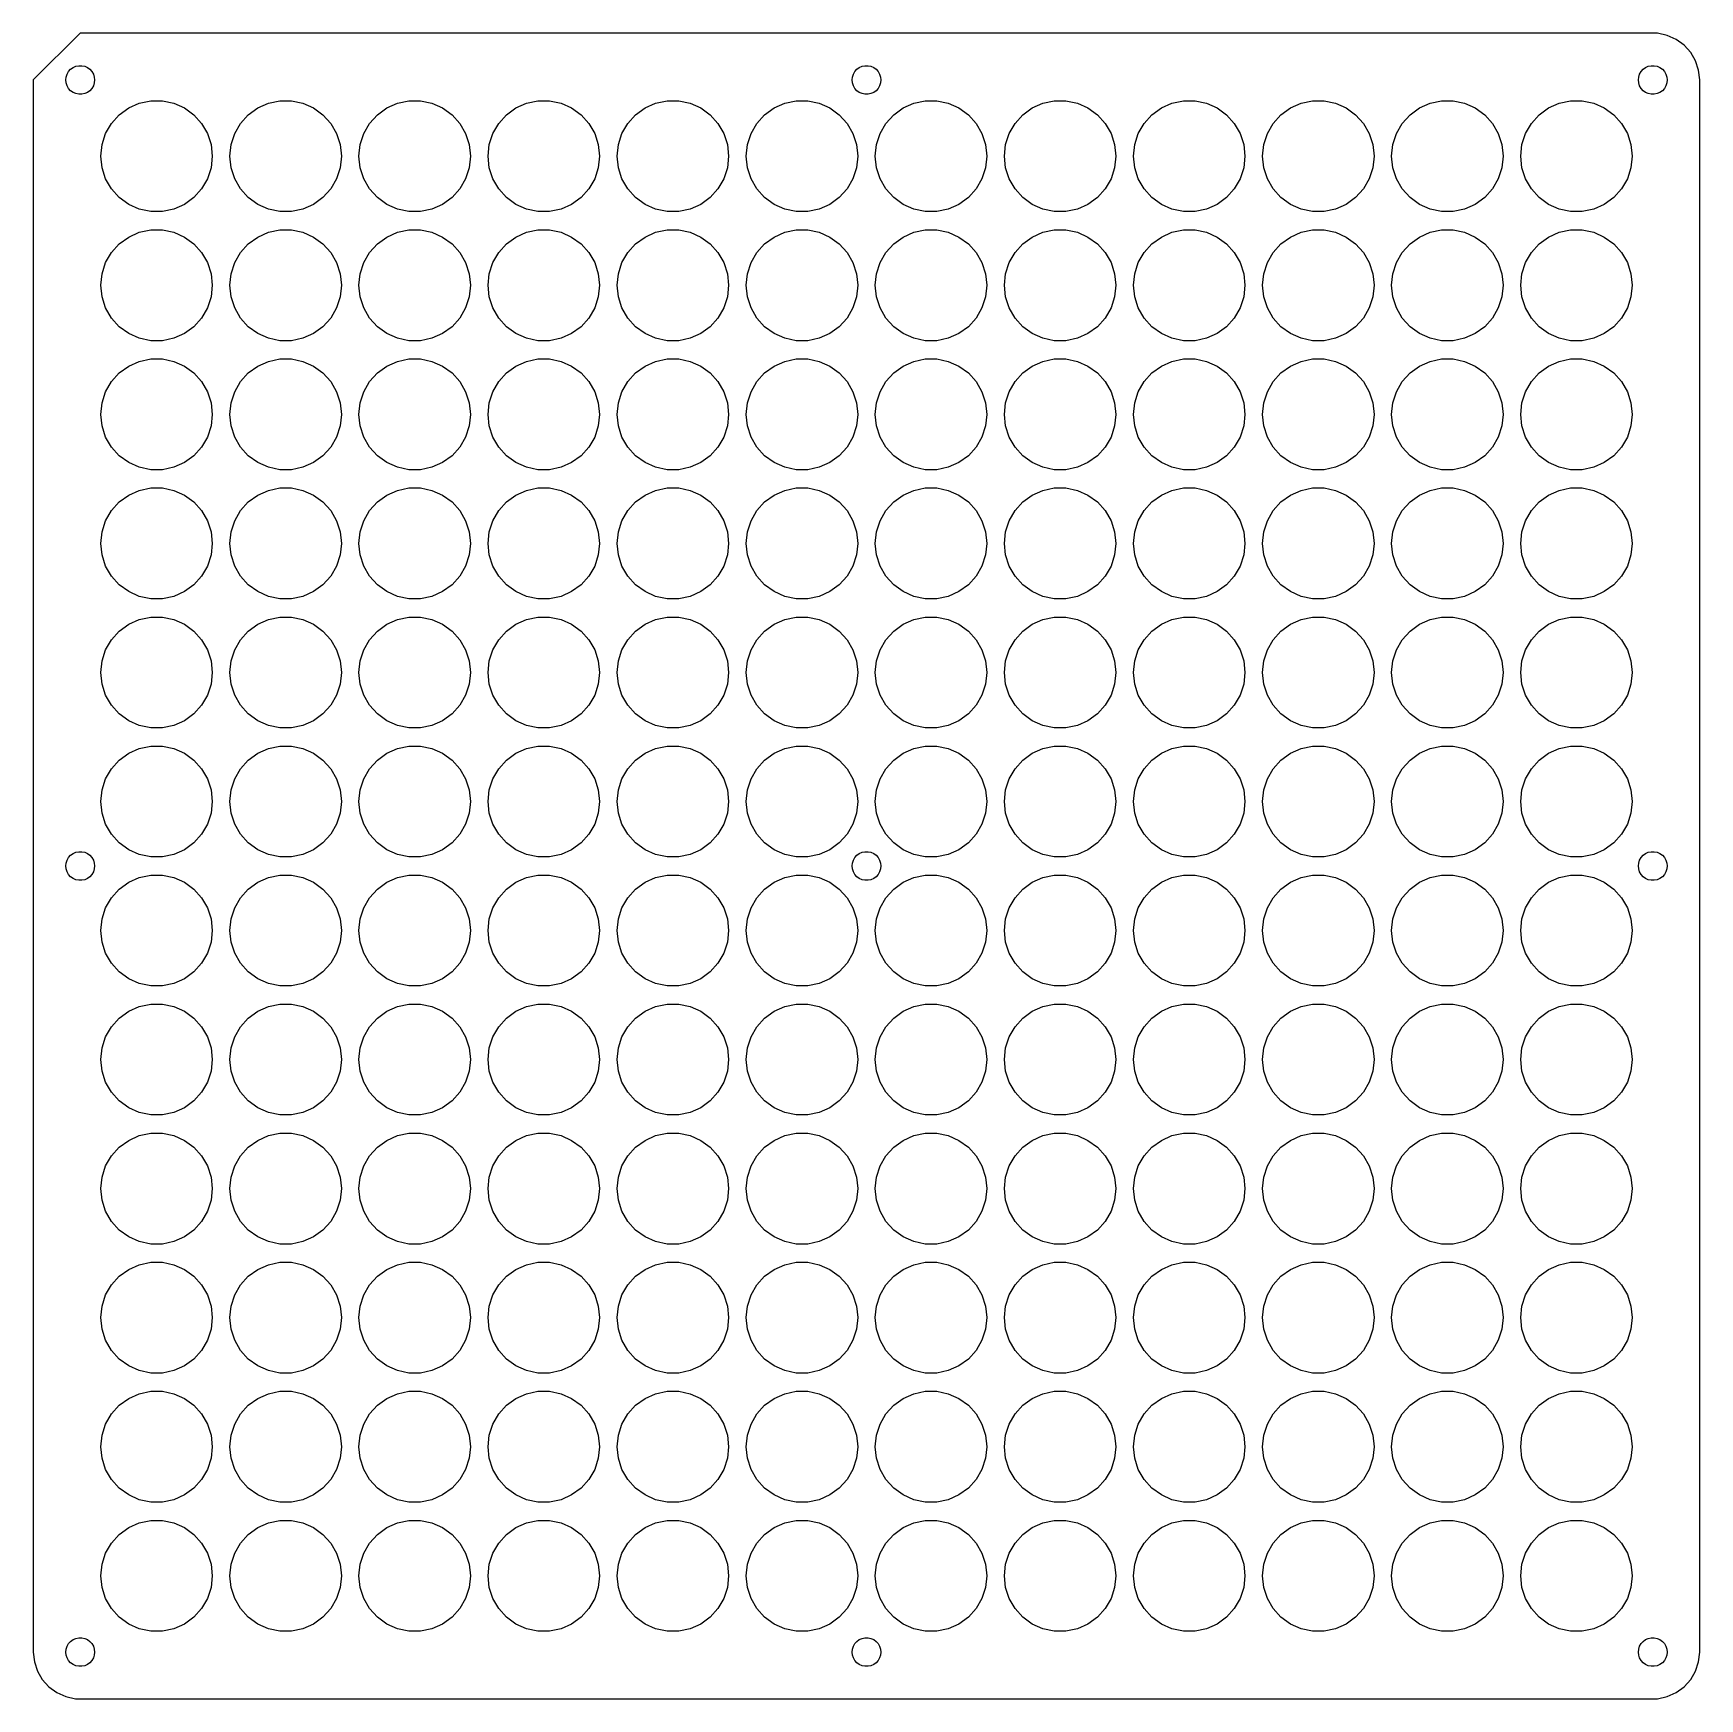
# Model space of a CAD drawing. Header units: metres. Extents: x -8 to 276, y -8 to 276.
import ezdxf

# ---------------------------------------------------------------- set-up
doc = ezdxf.new("R2010")
doc.units = ezdxf.units.M

msp = doc.modelspace()

# ---------------------------------------------------------------- linework, layer by layer
for p, q in [((-0.04384, 275.956), (-8, 268)), ((268.836, 275.956), (-0.04384, 275.956)), ((270.472, 275.608), (268.836, 275.956)), ((272, 274.928), (270.472, 275.608)), ((273.353, 273.945), (272, 274.928)), ((274.472, 272.702), (273.353, 273.945)), ((275.308, 271.254), (274.472, 272.702)), ((-1.98209, 269.44), (-1.63936, 269.821)), ((-1.63936, 269.821), (-1.22499, 270.122)), ((-1.22499, 270.122), (-0.75708, 270.33)), ((-0.75708, 270.33), (-0.25609, 270.437)), ((-0.25609, 270.437), (0.25609, 270.437)), ((0.25609, 270.437), (0.75708, 270.33)), ((0.75708, 270.33), (1.22499, 270.122)), ((1.22499, 270.122), (1.63936, 269.821)), ((1.63936, 269.821), (1.98209, 269.44)), ((132.018, 269.44), (132.361, 269.821)), ((132.361, 269.821), (132.775, 270.122)), ((132.775, 270.122), (133.243, 270.33)), ((133.243, 270.33), (133.744, 270.437)), ((133.744, 270.437), (134.256, 270.437)), ((134.256, 270.437), (134.757, 270.33)), ((134.757, 270.33), (135.225, 270.122)), ((135.225, 270.122), (135.639, 269.821)), ((135.639, 269.821), (135.982, 269.44)), ((266.018, 269.44), (266.361, 269.821)), ((266.361, 269.821), (266.775, 270.122)), ((266.775, 270.122), (267.243, 270.33)), ((267.243, 270.33), (267.744, 270.437)), ((267.744, 270.437), (268.256, 270.437)), ((268.256, 270.437), (268.757, 270.33)), ((268.757, 270.33), (269.225, 270.122)), ((269.225, 270.122), (269.639, 269.821)), ((269.639, 269.821), (269.982, 269.44)), ((275.825, 269.663), (275.308, 271.254)), ((-8, 268), (-8, 0)), ((-2.45, 268), (-2.39645, 268.509)), ((-2.39645, 267.491), (-2.45, 268)), ((-2.39645, 268.509), (-2.23817, 268.996)), ((-2.23817, 267.003), (-2.39645, 267.491)), ((-2.23817, 268.996), (-1.98209, 269.44)), ((-1.98209, 266.56), (-2.23817, 267.003)), ((1.98209, 269.44), (2.23817, 268.996)), ((2.23817, 267.003), (1.98209, 266.56)), ((2.23817, 268.996), (2.39645, 268.509)), ((2.39645, 267.491), (2.23817, 267.003)), ((2.39645, 268.509), (2.45, 268)), ((2.45, 268), (2.39645, 267.491)), ((131.55, 268), (131.604, 268.509)), ((131.604, 267.491), (131.55, 268)), ((131.604, 268.509), (131.762, 268.996)), ((131.762, 267.003), (131.604, 267.491)), ((131.762, 268.996), (132.018, 269.44)), ((132.018, 266.56), (131.762, 267.003)), ((135.982, 269.44), (136.238, 268.996)), ((136.238, 267.003), (135.982, 266.56)), ((136.238, 268.996), (136.396, 268.509)), ((136.396, 267.491), (136.238, 267.003)), ((136.396, 268.509), (136.45, 268)), ((136.45, 268), (136.396, 267.491)), ((265.55, 268), (265.604, 268.509)), ((265.604, 267.491), (265.55, 268)), ((265.604, 268.509), (265.762, 268.996)), ((265.762, 267.003), (265.604, 267.491)), ((265.762, 268.996), (266.018, 269.44)), ((266.018, 266.56), (265.762, 267.003)), ((269.982, 269.44), (270.238, 268.996)), ((270.238, 267.003), (269.982, 266.56)), ((270.238, 268.996), (270.396, 268.509)), ((270.396, 267.491), (270.238, 267.003)), ((270.396, 268.509), (270.45, 268)), ((270.45, 268), (270.396, 267.491)), ((276, 268), (275.825, 269.663)), ((276, 0), (276, 268)), ((-1.63936, 266.179), (-1.98209, 266.56)), ((-1.22499, 265.878), (-1.63936, 266.179)), ((-0.75708, 265.67), (-1.22499, 265.878)), ((-0.25609, 265.563), (-0.75708, 265.67)), ((0.25609, 265.563), (-0.25609, 265.563)), ((0.75708, 265.67), (0.25609, 265.563)), ((1.22499, 265.878), (0.75708, 265.67)), ((1.63936, 266.179), (1.22499, 265.878)), ((1.98209, 266.56), (1.63936, 266.179)), ((10.0643, 264.035), (12.007, 264.448)), ((12.007, 264.448), (13.993, 264.448)), ((13.993, 264.448), (15.9357, 264.035)), ((32.0643, 264.035), (34.007, 264.448)), ((34.007, 264.448), (35.993, 264.448)), ((35.993, 264.448), (37.9357, 264.035)), ((54.0643, 264.035), (56.007, 264.448)), ((56.007, 264.448), (57.993, 264.448)), ((57.993, 264.448), (59.9357, 264.035)), ((76.0643, 264.035), (78.007, 264.448)), ((78.007, 264.448), (79.993, 264.448)), ((79.993, 264.448), (81.9357, 264.035)), ((98.0643, 264.035), (100.007, 264.448)), ((100.007, 264.448), (101.993, 264.448)), ((101.993, 264.448), (103.936, 264.035)), ((120.064, 264.035), (122.007, 264.448)), ((122.007, 264.448), (123.993, 264.448)), ((123.993, 264.448), (125.936, 264.035)), ((132.361, 266.179), (132.018, 266.56)), ((132.775, 265.878), (132.361, 266.179)), ((133.243, 265.67), (132.775, 265.878)), ((133.744, 265.563), (133.243, 265.67)), ((134.256, 265.563), (133.744, 265.563)), ((134.757, 265.67), (134.256, 265.563)), ((135.225, 265.878), (134.757, 265.67)), ((135.639, 266.179), (135.225, 265.878)), ((135.982, 266.56), (135.639, 266.179)), ((142.064, 264.035), (144.007, 264.448)), ((144.007, 264.448), (145.993, 264.448)), ((145.993, 264.448), (147.936, 264.035)), ((164.064, 264.035), (166.007, 264.448)), ((166.007, 264.448), (167.993, 264.448)), ((167.993, 264.448), (169.936, 264.035)), ((186.064, 264.035), (188.007, 264.448)), ((188.007, 264.448), (189.993, 264.448)), ((189.993, 264.448), (191.936, 264.035)), ((208.064, 264.035), (210.007, 264.448)), ((210.007, 264.448), (211.993, 264.448)), ((211.993, 264.448), (213.936, 264.035)), ((230.064, 264.035), (232.007, 264.448)), ((232.007, 264.448), (233.993, 264.448)), ((233.993, 264.448), (235.936, 264.035)), ((252.064, 264.035), (254.007, 264.448)), ((254.007, 264.448), (255.993, 264.448)), ((255.993, 264.448), (257.936, 264.035)), ((266.361, 266.179), (266.018, 266.56)), ((266.775, 265.878), (266.361, 266.179)), ((267.243, 265.67), (266.775, 265.878)), ((267.744, 265.563), (267.243, 265.67)), ((268.256, 265.563), (267.744, 265.563)), ((268.757, 265.67), (268.256, 265.563)), ((269.225, 265.878), (268.757, 265.67)), ((269.639, 266.179), (269.225, 265.878)), ((269.982, 266.56), (269.639, 266.179)), ((5.31433, 260.584), (6.64325, 262.06)), ((6.64325, 262.06), (8.25, 263.227)), ((8.25, 263.227), (10.0643, 264.035)), ((15.9357, 264.035), (17.75, 263.227)), ((17.75, 263.227), (19.3567, 262.06)), ((19.3567, 262.06), (20.6857, 260.584)), ((27.3143, 260.584), (28.6432, 262.06)), ((28.6432, 262.06), (30.25, 263.227)), ((30.25, 263.227), (32.0643, 264.035)), ((37.9357, 264.035), (39.75, 263.227)), ((39.75, 263.227), (41.3567, 262.06)), ((41.3567, 262.06), (42.6857, 260.584)), ((49.3143, 260.584), (50.6432, 262.06)), ((50.6432, 262.06), (52.25, 263.227)), ((52.25, 263.227), (54.0643, 264.035)), ((59.9357, 264.035), (61.75, 263.227)), ((61.75, 263.227), (63.3567, 262.06)), ((63.3567, 262.06), (64.6857, 260.584)), ((71.3143, 260.584), (72.6432, 262.06)), ((72.6432, 262.06), (74.25, 263.227)), ((74.25, 263.227), (76.0643, 264.035)), ((81.9357, 264.035), (83.75, 263.227)), ((83.75, 263.227), (85.3567, 262.06)), ((85.3567, 262.06), (86.6857, 260.584)), ((93.3143, 260.584), (94.6432, 262.06)), ((94.6432, 262.06), (96.25, 263.227)), ((96.25, 263.227), (98.0643, 264.035)), ((103.936, 264.035), (105.75, 263.227)), ((105.75, 263.227), (107.357, 262.06)), ((107.357, 262.06), (108.686, 260.584)), ((115.314, 260.584), (116.643, 262.06)), ((116.643, 262.06), (118.25, 263.227)), ((118.25, 263.227), (120.064, 264.035)), ((125.936, 264.035), (127.75, 263.227)), ((127.75, 263.227), (129.357, 262.06)), ((129.357, 262.06), (130.686, 260.584)), ((137.314, 260.584), (138.643, 262.06)), ((138.643, 262.06), (140.25, 263.227)), ((140.25, 263.227), (142.064, 264.035)), ((147.936, 264.035), (149.75, 263.227)), ((149.75, 263.227), (151.357, 262.06)), ((151.357, 262.06), (152.686, 260.584)), ((159.314, 260.584), (160.643, 262.06)), ((160.643, 262.06), (162.25, 263.227)), ((162.25, 263.227), (164.064, 264.035)), ((169.936, 264.035), (171.75, 263.227)), ((171.75, 263.227), (173.357, 262.06)), ((173.357, 262.06), (174.686, 260.584)), ((181.314, 260.584), (182.643, 262.06)), ((182.643, 262.06), (184.25, 263.227)), ((184.25, 263.227), (186.064, 264.035)), ((191.936, 264.035), (193.75, 263.227)), ((193.75, 263.227), (195.357, 262.06)), ((195.357, 262.06), (196.686, 260.584)), ((203.314, 260.584), (204.643, 262.06)), ((204.643, 262.06), (206.25, 263.227)), ((206.25, 263.227), (208.064, 264.035)), ((213.936, 264.035), (215.75, 263.227)), ((215.75, 263.227), (217.357, 262.06)), ((217.357, 262.06), (218.686, 260.584)), ((225.314, 260.584), (226.643, 262.06)), ((226.643, 262.06), (228.25, 263.227)), ((228.25, 263.227), (230.064, 264.035)), ((235.936, 264.035), (237.75, 263.227)), ((237.75, 263.227), (239.357, 262.06)), ((239.357, 262.06), (240.686, 260.584)), ((247.314, 260.584), (248.643, 262.06)), ((248.643, 262.06), (250.25, 263.227)), ((250.25, 263.227), (252.064, 264.035)), ((257.936, 264.035), (259.75, 263.227)), ((259.75, 263.227), (261.357, 262.06)), ((261.357, 262.06), (262.686, 260.584)), ((3.7076, 256.975), (4.3213, 258.864)), ((4.3213, 258.864), (5.31433, 260.584)), ((20.6857, 260.584), (21.6787, 258.864)), ((21.6787, 258.864), (22.2924, 256.975)), ((25.7076, 256.975), (26.3213, 258.864)), ((26.3213, 258.864), (27.3143, 260.584)), ((42.6857, 260.584), (43.6787, 258.864)), ((43.6787, 258.864), (44.2924, 256.975)), ((47.7076, 256.975), (48.3213, 258.864)), ((48.3213, 258.864), (49.3143, 260.584)), ((64.6857, 260.584), (65.6787, 258.864)), ((65.6787, 258.864), (66.2924, 256.975)), ((69.7076, 256.975), (70.3213, 258.864)), ((70.3213, 258.864), (71.3143, 260.584)), ((86.6857, 260.584), (87.6787, 258.864)), ((87.6787, 258.864), (88.2924, 256.975)), ((91.7076, 256.975), (92.3213, 258.864)), ((92.3213, 258.864), (93.3143, 260.584)), ((108.686, 260.584), (109.679, 258.864)), ((109.679, 258.864), (110.292, 256.975)), ((113.708, 256.975), (114.321, 258.864)), ((114.321, 258.864), (115.314, 260.584)), ((130.686, 260.584), (131.679, 258.864)), ((131.679, 258.864), (132.292, 256.975)), ((135.708, 256.975), (136.321, 258.864)), ((136.321, 258.864), (137.314, 260.584)), ((152.686, 260.584), (153.679, 258.864)), ((153.679, 258.864), (154.292, 256.975)), ((157.708, 256.975), (158.321, 258.864)), ((158.321, 258.864), (159.314, 260.584)), ((174.686, 260.584), (175.679, 258.864)), ((175.679, 258.864), (176.292, 256.975)), ((179.708, 256.975), (180.321, 258.864)), ((180.321, 258.864), (181.314, 260.584)), ((196.686, 260.584), (197.679, 258.864)), ((197.679, 258.864), (198.292, 256.975)), ((201.708, 256.975), (202.321, 258.864)), ((202.321, 258.864), (203.314, 260.584)), ((218.686, 260.584), (219.679, 258.864)), ((219.679, 258.864), (220.292, 256.975)), ((223.708, 256.975), (224.321, 258.864)), ((224.321, 258.864), (225.314, 260.584)), ((240.686, 260.584), (241.679, 258.864)), ((241.679, 258.864), (242.292, 256.975)), ((245.708, 256.975), (246.321, 258.864)), ((246.321, 258.864), (247.314, 260.584)), ((262.686, 260.584), (263.679, 258.864)), ((263.679, 258.864), (264.292, 256.975)), ((3.5, 255), (3.7076, 256.975)), ((22.2924, 256.975), (22.5, 255)), ((25.5, 255), (25.7076, 256.975)), ((44.2924, 256.975), (44.5, 255)), ((47.5, 255), (47.7076, 256.975)), ((66.2924, 256.975), (66.5, 255)), ((69.5, 255), (69.7076, 256.975)), ((88.2924, 256.975), (88.5, 255)), ((91.5, 255), (91.7076, 256.975)), ((110.292, 256.975), (110.5, 255)), ((113.5, 255), (113.708, 256.975)), ((132.292, 256.975), (132.5, 255)), ((135.5, 255), (135.708, 256.975)), ((154.292, 256.975), (154.5, 255)), ((157.5, 255), (157.708, 256.975)), ((176.292, 256.975), (176.5, 255)), ((179.5, 255), (179.708, 256.975)), ((198.292, 256.975), (198.5, 255)), ((201.5, 255), (201.708, 256.975)), ((220.292, 256.975), (220.5, 255)), ((223.5, 255), (223.708, 256.975)), ((242.292, 256.975), (242.5, 255)), ((245.5, 255), (245.708, 256.975)), ((264.292, 256.975), (264.5, 255)), ((3.7076, 253.025), (3.5, 255)), ((4.3213, 251.136), (3.7076, 253.025)), ((22.2924, 253.025), (21.6787, 251.136)), ((22.5, 255), (22.2924, 253.025)), ((25.7076, 253.025), (25.5, 255)), ((26.3213, 251.136), (25.7076, 253.025)), ((44.2924, 253.025), (43.6787, 251.136)), ((44.5, 255), (44.2924, 253.025)), ((47.7076, 253.025), (47.5, 255)), ((48.3213, 251.136), (47.7076, 253.025)), ((66.2924, 253.025), (65.6787, 251.136)), ((66.5, 255), (66.2924, 253.025)), ((69.7076, 253.025), (69.5, 255)), ((70.3213, 251.136), (69.7076, 253.025)), ((88.2924, 253.025), (87.6787, 251.136)), ((88.5, 255), (88.2924, 253.025)), ((91.7076, 253.025), (91.5, 255)), ((92.3213, 251.136), (91.7076, 253.025)), ((110.292, 253.025), (109.679, 251.136)), ((110.5, 255), (110.292, 253.025)), ((113.708, 253.025), (113.5, 255)), ((114.321, 251.136), (113.708, 253.025)), ((132.292, 253.025), (131.679, 251.136)), ((132.5, 255), (132.292, 253.025)), ((135.708, 253.025), (135.5, 255)), ((136.321, 251.136), (135.708, 253.025)), ((154.292, 253.025), (153.679, 251.136)), ((154.5, 255), (154.292, 253.025)), ((157.708, 253.025), (157.5, 255)), ((158.321, 251.136), (157.708, 253.025)), ((176.292, 253.025), (175.679, 251.136)), ((176.5, 255), (176.292, 253.025)), ((179.708, 253.025), (179.5, 255)), ((180.321, 251.136), (179.708, 253.025)), ((198.292, 253.025), (197.679, 251.136)), ((198.5, 255), (198.292, 253.025)), ((201.708, 253.025), (201.5, 255)), ((202.321, 251.136), (201.708, 253.025)), ((220.292, 253.025), (219.679, 251.136)), ((220.5, 255), (220.292, 253.025)), ((223.708, 253.025), (223.5, 255)), ((224.321, 251.136), (223.708, 253.025)), ((242.292, 253.025), (241.679, 251.136)), ((242.5, 255), (242.292, 253.025)), ((245.708, 253.025), (245.5, 255)), ((246.321, 251.136), (245.708, 253.025)), ((264.292, 253.025), (263.679, 251.136)), ((264.5, 255), (264.292, 253.025)), ((5.31433, 249.416), (4.3213, 251.136)), ((21.6787, 251.136), (20.6857, 249.416)), ((27.3143, 249.416), (26.3213, 251.136)), ((43.6787, 251.136), (42.6857, 249.416)), ((49.3143, 249.416), (48.3213, 251.136)), ((65.6787, 251.136), (64.6857, 249.416)), ((71.3143, 249.416), (70.3213, 251.136)), ((87.6787, 251.136), (86.6857, 249.416)), ((93.3143, 249.416), (92.3213, 251.136)), ((109.679, 251.136), (108.686, 249.416)), ((115.314, 249.416), (114.321, 251.136)), ((131.679, 251.136), (130.686, 249.416)), ((137.314, 249.416), (136.321, 251.136)), ((153.679, 251.136), (152.686, 249.416)), ((159.314, 249.416), (158.321, 251.136)), ((175.679, 251.136), (174.686, 249.416)), ((181.314, 249.416), (180.321, 251.136)), ((197.679, 251.136), (196.686, 249.416)), ((203.314, 249.416), (202.321, 251.136)), ((219.679, 251.136), (218.686, 249.416)), ((225.314, 249.416), (224.321, 251.136)), ((241.679, 251.136), (240.686, 249.416)), ((247.314, 249.416), (246.321, 251.136)), ((263.679, 251.136), (262.686, 249.416)), ((6.64325, 247.94), (5.31433, 249.416)), ((8.25, 246.773), (6.64325, 247.94)), ((19.3567, 247.94), (17.75, 246.773)), ((20.6857, 249.416), (19.3567, 247.94)), ((28.6432, 247.94), (27.3143, 249.416)), ((30.25, 246.773), (28.6432, 247.94)), ((41.3567, 247.94), (39.75, 246.773)), ((42.6857, 249.416), (41.3567, 247.94)), ((50.6432, 247.94), (49.3143, 249.416)), ((52.25, 246.773), (50.6432, 247.94)), ((63.3567, 247.94), (61.75, 246.773)), ((64.6857, 249.416), (63.3567, 247.94)), ((72.6432, 247.94), (71.3143, 249.416)), ((74.25, 246.773), (72.6432, 247.94)), ((85.3567, 247.94), (83.75, 246.773)), ((86.6857, 249.416), (85.3567, 247.94)), ((94.6432, 247.94), (93.3143, 249.416)), ((96.25, 246.773), (94.6432, 247.94)), ((107.357, 247.94), (105.75, 246.773)), ((108.686, 249.416), (107.357, 247.94)), ((116.643, 247.94), (115.314, 249.416)), ((118.25, 246.773), (116.643, 247.94)), ((129.357, 247.94), (127.75, 246.773)), ((130.686, 249.416), (129.357, 247.94)), ((138.643, 247.94), (137.314, 249.416)), ((140.25, 246.773), (138.643, 247.94)), ((151.357, 247.94), (149.75, 246.773)), ((152.686, 249.416), (151.357, 247.94)), ((160.643, 247.94), (159.314, 249.416)), ((162.25, 246.773), (160.643, 247.94)), ((173.357, 247.94), (171.75, 246.773)), ((174.686, 249.416), (173.357, 247.94)), ((182.643, 247.94), (181.314, 249.416)), ((184.25, 246.773), (182.643, 247.94)), ((195.357, 247.94), (193.75, 246.773)), ((196.686, 249.416), (195.357, 247.94)), ((204.643, 247.94), (203.314, 249.416)), ((206.25, 246.773), (204.643, 247.94)), ((217.357, 247.94), (215.75, 246.773)), ((218.686, 249.416), (217.357, 247.94)), ((226.643, 247.94), (225.314, 249.416)), ((228.25, 246.773), (226.643, 247.94)), ((239.357, 247.94), (237.75, 246.773)), ((240.686, 249.416), (239.357, 247.94)), ((248.643, 247.94), (247.314, 249.416)), ((250.25, 246.773), (248.643, 247.94)), ((261.357, 247.94), (259.75, 246.773)), ((262.686, 249.416), (261.357, 247.94)), ((10.0643, 245.965), (8.25, 246.773)), ((12.007, 245.552), (10.0643, 245.965)), ((13.993, 245.552), (12.007, 245.552)), ((15.9357, 245.965), (13.993, 245.552)), ((17.75, 246.773), (15.9357, 245.965)), ((32.0643, 245.965), (30.25, 246.773)), ((34.007, 245.552), (32.0643, 245.965)), ((35.993, 245.552), (34.007, 245.552)), ((37.9357, 245.965), (35.993, 245.552)), ((39.75, 246.773), (37.9357, 245.965)), ((54.0643, 245.965), (52.25, 246.773)), ((56.007, 245.552), (54.0643, 245.965)), ((57.993, 245.552), (56.007, 245.552)), ((59.9357, 245.965), (57.993, 245.552)), ((61.75, 246.773), (59.9357, 245.965)), ((76.0643, 245.965), (74.25, 246.773)), ((78.007, 245.552), (76.0643, 245.965)), ((79.993, 245.552), (78.007, 245.552)), ((81.9357, 245.965), (79.993, 245.552)), ((83.75, 246.773), (81.9357, 245.965)), ((98.0643, 245.965), (96.25, 246.773)), ((100.007, 245.552), (98.0643, 245.965)), ((101.993, 245.552), (100.007, 245.552)), ((103.936, 245.965), (101.993, 245.552)), ((105.75, 246.773), (103.936, 245.965)), ((120.064, 245.965), (118.25, 246.773)), ((122.007, 245.552), (120.064, 245.965)), ((123.993, 245.552), (122.007, 245.552)), ((125.936, 245.965), (123.993, 245.552)), ((127.75, 246.773), (125.936, 245.965)), ((142.064, 245.965), (140.25, 246.773)), ((144.007, 245.552), (142.064, 245.965)), ((145.993, 245.552), (144.007, 245.552)), ((147.936, 245.965), (145.993, 245.552)), ((149.75, 246.773), (147.936, 245.965)), ((164.064, 245.965), (162.25, 246.773)), ((166.007, 245.552), (164.064, 245.965)), ((167.993, 245.552), (166.007, 245.552)), ((169.936, 245.965), (167.993, 245.552)), ((171.75, 246.773), (169.936, 245.965)), ((186.064, 245.965), (184.25, 246.773)), ((188.007, 245.552), (186.064, 245.965)), ((189.993, 245.552), (188.007, 245.552)), ((191.936, 245.965), (189.993, 245.552)), ((193.75, 246.773), (191.936, 245.965)), ((208.064, 245.965), (206.25, 246.773)), ((210.007, 245.552), (208.064, 245.965)), ((211.993, 245.552), (210.007, 245.552)), ((213.936, 245.965), (211.993, 245.552)), ((215.75, 246.773), (213.936, 245.965)), ((230.064, 245.965), (228.25, 246.773)), ((232.007, 245.552), (230.064, 245.965)), ((233.993, 245.552), (232.007, 245.552)), ((235.936, 245.965), (233.993, 245.552)), ((237.75, 246.773), (235.936, 245.965)), ((252.064, 245.965), (250.25, 246.773)), ((254.007, 245.552), (252.064, 245.965)), ((255.993, 245.552), (254.007, 245.552)), ((257.936, 245.965), (255.993, 245.552)), ((259.75, 246.773), (257.936, 245.965)), ((8.25, 241.227), (10.0643, 242.035)), ((10.0643, 242.035), (12.007, 242.448)), ((12.007, 242.448), (13.993, 242.448)), ((13.993, 242.448), (15.9357, 242.035)), ((15.9357, 242.035), (17.75, 241.227)), ((30.25, 241.227), (32.0643, 242.035)), ((32.0643, 242.035), (34.007, 242.448)), ((34.007, 242.448), (35.993, 242.448)), ((35.993, 242.448), (37.9357, 242.035)), ((37.9357, 242.035), (39.75, 241.227)), ((52.25, 241.227), (54.0643, 242.035)), ((54.0643, 242.035), (56.007, 242.448)), ((56.007, 242.448), (57.993, 242.448)), ((57.993, 242.448), (59.9357, 242.035)), ((59.9357, 242.035), (61.75, 241.227)), ((74.25, 241.227), (76.0643, 242.035)), ((76.0643, 242.035), (78.007, 242.448)), ((78.007, 242.448), (79.993, 242.448)), ((79.993, 242.448), (81.9357, 242.035)), ((81.9357, 242.035), (83.75, 241.227)), ((96.25, 241.227), (98.0643, 242.035)), ((98.0643, 242.035), (100.007, 242.448)), ((100.007, 242.448), (101.993, 242.448)), ((101.993, 242.448), (103.936, 242.035)), ((103.936, 242.035), (105.75, 241.227)), ((118.25, 241.227), (120.064, 242.035)), ((120.064, 242.035), (122.007, 242.448)), ((122.007, 242.448), (123.993, 242.448)), ((123.993, 242.448), (125.936, 242.035)), ((125.936, 242.035), (127.75, 241.227)), ((140.25, 241.227), (142.064, 242.035)), ((142.064, 242.035), (144.007, 242.448)), ((144.007, 242.448), (145.993, 242.448)), ((145.993, 242.448), (147.936, 242.035)), ((147.936, 242.035), (149.75, 241.227)), ((162.25, 241.227), (164.064, 242.035)), ((164.064, 242.035), (166.007, 242.448)), ((166.007, 242.448), (167.993, 242.448)), ((167.993, 242.448), (169.936, 242.035)), ((169.936, 242.035), (171.75, 241.227)), ((184.25, 241.227), (186.064, 242.035)), ((186.064, 242.035), (188.007, 242.448)), ((188.007, 242.448), (189.993, 242.448)), ((189.993, 242.448), (191.936, 242.035)), ((191.936, 242.035), (193.75, 241.227)), ((206.25, 241.227), (208.064, 242.035)), ((208.064, 242.035), (210.007, 242.448)), ((210.007, 242.448), (211.993, 242.448)), ((211.993, 242.448), (213.936, 242.035)), ((213.936, 242.035), (215.75, 241.227)), ((228.25, 241.227), (230.064, 242.035)), ((230.064, 242.035), (232.007, 242.448)), ((232.007, 242.448), (233.993, 242.448)), ((233.993, 242.448), (235.936, 242.035)), ((235.936, 242.035), (237.75, 241.227)), ((250.25, 241.227), (252.064, 242.035)), ((252.064, 242.035), (254.007, 242.448)), ((254.007, 242.448), (255.993, 242.448)), ((255.993, 242.448), (257.936, 242.035)), ((257.936, 242.035), (259.75, 241.227)), ((4.3213, 236.864), (5.31433, 238.584)), ((5.31433, 238.584), (6.64325, 240.06)), ((6.64325, 240.06), (8.25, 241.227)), ((17.75, 241.227), (19.3567, 240.06)), ((19.3567, 240.06), (20.6857, 238.584)), ((20.6857, 238.584), (21.6787, 236.864)), ((26.3213, 236.864), (27.3143, 238.584)), ((27.3143, 238.584), (28.6432, 240.06)), ((28.6432, 240.06), (30.25, 241.227)), ((39.75, 241.227), (41.3567, 240.06)), ((41.3567, 240.06), (42.6857, 238.584)), ((42.6857, 238.584), (43.6787, 236.864)), ((48.3213, 236.864), (49.3143, 238.584)), ((49.3143, 238.584), (50.6432, 240.06)), ((50.6432, 240.06), (52.25, 241.227)), ((61.75, 241.227), (63.3567, 240.06)), ((63.3567, 240.06), (64.6857, 238.584)), ((64.6857, 238.584), (65.6787, 236.864)), ((70.3213, 236.864), (71.3143, 238.584)), ((71.3143, 238.584), (72.6432, 240.06)), ((72.6432, 240.06), (74.25, 241.227)), ((83.75, 241.227), (85.3567, 240.06)), ((85.3567, 240.06), (86.6857, 238.584)), ((86.6857, 238.584), (87.6787, 236.864)), ((92.3213, 236.864), (93.3143, 238.584)), ((93.3143, 238.584), (94.6432, 240.06)), ((94.6432, 240.06), (96.25, 241.227)), ((105.75, 241.227), (107.357, 240.06)), ((107.357, 240.06), (108.686, 238.584)), ((108.686, 238.584), (109.679, 236.864)), ((114.321, 236.864), (115.314, 238.584)), ((115.314, 238.584), (116.643, 240.06)), ((116.643, 240.06), (118.25, 241.227)), ((127.75, 241.227), (129.357, 240.06)), ((129.357, 240.06), (130.686, 238.584)), ((130.686, 238.584), (131.679, 236.864)), ((136.321, 236.864), (137.314, 238.584)), ((137.314, 238.584), (138.643, 240.06)), ((138.643, 240.06), (140.25, 241.227)), ((149.75, 241.227), (151.357, 240.06)), ((151.357, 240.06), (152.686, 238.584)), ((152.686, 238.584), (153.679, 236.864)), ((158.321, 236.864), (159.314, 238.584)), ((159.314, 238.584), (160.643, 240.06)), ((160.643, 240.06), (162.25, 241.227)), ((171.75, 241.227), (173.357, 240.06)), ((173.357, 240.06), (174.686, 238.584)), ((174.686, 238.584), (175.679, 236.864)), ((180.321, 236.864), (181.314, 238.584)), ((181.314, 238.584), (182.643, 240.06)), ((182.643, 240.06), (184.25, 241.227)), ((193.75, 241.227), (195.357, 240.06)), ((195.357, 240.06), (196.686, 238.584)), ((196.686, 238.584), (197.679, 236.864)), ((202.321, 236.864), (203.314, 238.584)), ((203.314, 238.584), (204.643, 240.06)), ((204.643, 240.06), (206.25, 241.227)), ((215.75, 241.227), (217.357, 240.06)), ((217.357, 240.06), (218.686, 238.584)), ((218.686, 238.584), (219.679, 236.864)), ((224.321, 236.864), (225.314, 238.584)), ((225.314, 238.584), (226.643, 240.06)), ((226.643, 240.06), (228.25, 241.227)), ((237.75, 241.227), (239.357, 240.06)), ((239.357, 240.06), (240.686, 238.584)), ((240.686, 238.584), (241.679, 236.864)), ((246.321, 236.864), (247.314, 238.584)), ((247.314, 238.584), (248.643, 240.06)), ((248.643, 240.06), (250.25, 241.227)), ((259.75, 241.227), (261.357, 240.06)), ((261.357, 240.06), (262.686, 238.584)), ((262.686, 238.584), (263.679, 236.864)), ((3.7076, 234.975), (4.3213, 236.864)), ((21.6787, 236.864), (22.2924, 234.975)), ((25.7076, 234.975), (26.3213, 236.864)), ((43.6787, 236.864), (44.2924, 234.975)), ((47.7076, 234.975), (48.3213, 236.864)), ((65.6787, 236.864), (66.2924, 234.975)), ((69.7076, 234.975), (70.3213, 236.864)), ((87.6787, 236.864), (88.2924, 234.975)), ((91.7076, 234.975), (92.3213, 236.864)), ((109.679, 236.864), (110.292, 234.975)), ((113.708, 234.975), (114.321, 236.864)), ((131.679, 236.864), (132.292, 234.975)), ((135.708, 234.975), (136.321, 236.864)), ((153.679, 236.864), (154.292, 234.975)), ((157.708, 234.975), (158.321, 236.864)), ((175.679, 236.864), (176.292, 234.975)), ((179.708, 234.975), (180.321, 236.864)), ((197.679, 236.864), (198.292, 234.975)), ((201.708, 234.975), (202.321, 236.864)), ((219.679, 236.864), (220.292, 234.975)), ((223.708, 234.975), (224.321, 236.864)), ((241.679, 236.864), (242.292, 234.975)), ((245.708, 234.975), (246.321, 236.864)), ((263.679, 236.864), (264.292, 234.975)), ((3.5, 233), (3.7076, 234.975)), ((3.7076, 231.025), (3.5, 233)), ((22.2924, 234.975), (22.5, 233)), ((22.5, 233), (22.2924, 231.025)), ((25.5, 233), (25.7076, 234.975)), ((25.7076, 231.025), (25.5, 233)), ((44.2924, 234.975), (44.5, 233)), ((44.5, 233), (44.2924, 231.025)), ((47.5, 233), (47.7076, 234.975)), ((47.7076, 231.025), (47.5, 233)), ((66.2924, 234.975), (66.5, 233)), ((66.5, 233), (66.2924, 231.025)), ((69.5, 233), (69.7076, 234.975)), ((69.7076, 231.025), (69.5, 233)), ((88.2924, 234.975), (88.5, 233)), ((88.5, 233), (88.2924, 231.025)), ((91.5, 233), (91.7076, 234.975)), ((91.7076, 231.025), (91.5, 233)), ((110.292, 234.975), (110.5, 233)), ((110.5, 233), (110.292, 231.025)), ((113.5, 233), (113.708, 234.975)), ((113.708, 231.025), (113.5, 233)), ((132.292, 234.975), (132.5, 233)), ((132.5, 233), (132.292, 231.025)), ((135.5, 233), (135.708, 234.975)), ((135.708, 231.025), (135.5, 233)), ((154.292, 234.975), (154.5, 233)), ((154.5, 233), (154.292, 231.025)), ((157.5, 233), (157.708, 234.975)), ((157.708, 231.025), (157.5, 233)), ((176.292, 234.975), (176.5, 233)), ((176.5, 233), (176.292, 231.025)), ((179.5, 233), (179.708, 234.975)), ((179.708, 231.025), (179.5, 233)), ((198.292, 234.975), (198.5, 233)), ((198.5, 233), (198.292, 231.025)), ((201.5, 233), (201.708, 234.975)), ((201.708, 231.025), (201.5, 233)), ((220.292, 234.975), (220.5, 233)), ((220.5, 233), (220.292, 231.025)), ((223.5, 233), (223.708, 234.975)), ((223.708, 231.025), (223.5, 233)), ((242.292, 234.975), (242.5, 233)), ((242.5, 233), (242.292, 231.025)), ((245.5, 233), (245.708, 234.975)), ((245.708, 231.025), (245.5, 233)), ((264.292, 234.975), (264.5, 233)), ((264.5, 233), (264.292, 231.025)), ((4.3213, 229.136), (3.7076, 231.025)), ((22.2924, 231.025), (21.6787, 229.136)), ((26.3213, 229.136), (25.7076, 231.025)), ((44.2924, 231.025), (43.6787, 229.136)), ((48.3213, 229.136), (47.7076, 231.025)), ((66.2924, 231.025), (65.6787, 229.136)), ((70.3213, 229.136), (69.7076, 231.025)), ((88.2924, 231.025), (87.6787, 229.136)), ((92.3213, 229.136), (91.7076, 231.025)), ((110.292, 231.025), (109.679, 229.136)), ((114.321, 229.136), (113.708, 231.025)), ((132.292, 231.025), (131.679, 229.136)), ((136.321, 229.136), (135.708, 231.025)), ((154.292, 231.025), (153.679, 229.136)), ((158.321, 229.136), (157.708, 231.025)), ((176.292, 231.025), (175.679, 229.136)), ((180.321, 229.136), (179.708, 231.025)), ((198.292, 231.025), (197.679, 229.136)), ((202.321, 229.136), (201.708, 231.025)), ((220.292, 231.025), (219.679, 229.136)), ((224.321, 229.136), (223.708, 231.025)), ((242.292, 231.025), (241.679, 229.136)), ((246.321, 229.136), (245.708, 231.025)), ((264.292, 231.025), (263.679, 229.136)), ((5.31433, 227.416), (4.3213, 229.136)), ((6.64325, 225.94), (5.31433, 227.416)), ((20.6857, 227.416), (19.3567, 225.94)), ((21.6787, 229.136), (20.6857, 227.416)), ((27.3143, 227.416), (26.3213, 229.136)), ((28.6432, 225.94), (27.3143, 227.416)), ((42.6857, 227.416), (41.3567, 225.94)), ((43.6787, 229.136), (42.6857, 227.416)), ((49.3143, 227.416), (48.3213, 229.136)), ((50.6432, 225.94), (49.3143, 227.416)), ((64.6857, 227.416), (63.3567, 225.94)), ((65.6787, 229.136), (64.6857, 227.416)), ((71.3143, 227.416), (70.3213, 229.136)), ((72.6432, 225.94), (71.3143, 227.416)), ((86.6857, 227.416), (85.3567, 225.94)), ((87.6787, 229.136), (86.6857, 227.416)), ((93.3143, 227.416), (92.3213, 229.136)), ((94.6432, 225.94), (93.3143, 227.416)), ((108.686, 227.416), (107.357, 225.94)), ((109.679, 229.136), (108.686, 227.416)), ((115.314, 227.416), (114.321, 229.136)), ((116.643, 225.94), (115.314, 227.416)), ((130.686, 227.416), (129.357, 225.94)), ((131.679, 229.136), (130.686, 227.416)), ((137.314, 227.416), (136.321, 229.136)), ((138.643, 225.94), (137.314, 227.416)), ((152.686, 227.416), (151.357, 225.94)), ((153.679, 229.136), (152.686, 227.416)), ((159.314, 227.416), (158.321, 229.136)), ((160.643, 225.94), (159.314, 227.416)), ((174.686, 227.416), (173.357, 225.94)), ((175.679, 229.136), (174.686, 227.416)), ((181.314, 227.416), (180.321, 229.136)), ((182.643, 225.94), (181.314, 227.416)), ((196.686, 227.416), (195.357, 225.94)), ((197.679, 229.136), (196.686, 227.416)), ((203.314, 227.416), (202.321, 229.136)), ((204.643, 225.94), (203.314, 227.416)), ((218.686, 227.416), (217.357, 225.94)), ((219.679, 229.136), (218.686, 227.416)), ((225.314, 227.416), (224.321, 229.136)), ((226.643, 225.94), (225.314, 227.416)), ((240.686, 227.416), (239.357, 225.94)), ((241.679, 229.136), (240.686, 227.416)), ((247.314, 227.416), (246.321, 229.136)), ((248.643, 225.94), (247.314, 227.416)), ((262.686, 227.416), (261.357, 225.94)), ((263.679, 229.136), (262.686, 227.416)), ((8.25, 224.773), (6.64325, 225.94)), ((10.0643, 223.965), (8.25, 224.773)), ((17.75, 224.773), (15.9357, 223.965)), ((19.3567, 225.94), (17.75, 224.773)), ((30.25, 224.773), (28.6432, 225.94)), ((32.0643, 223.965), (30.25, 224.773)), ((39.75, 224.773), (37.9357, 223.965)), ((41.3567, 225.94), (39.75, 224.773)), ((52.25, 224.773), (50.6432, 225.94)), ((54.0643, 223.965), (52.25, 224.773)), ((61.75, 224.773), (59.9357, 223.965)), ((63.3567, 225.94), (61.75, 224.773)), ((74.25, 224.773), (72.6432, 225.94)), ((76.0643, 223.965), (74.25, 224.773)), ((83.75, 224.773), (81.9357, 223.965)), ((85.3567, 225.94), (83.75, 224.773)), ((96.25, 224.773), (94.6432, 225.94)), ((98.0643, 223.965), (96.25, 224.773)), ((105.75, 224.773), (103.936, 223.965)), ((107.357, 225.94), (105.75, 224.773)), ((118.25, 224.773), (116.643, 225.94)), ((120.064, 223.965), (118.25, 224.773)), ((127.75, 224.773), (125.936, 223.965)), ((129.357, 225.94), (127.75, 224.773)), ((140.25, 224.773), (138.643, 225.94)), ((142.064, 223.965), (140.25, 224.773)), ((149.75, 224.773), (147.936, 223.965)), ((151.357, 225.94), (149.75, 224.773)), ((162.25, 224.773), (160.643, 225.94)), ((164.064, 223.965), (162.25, 224.773)), ((171.75, 224.773), (169.936, 223.965)), ((173.357, 225.94), (171.75, 224.773)), ((184.25, 224.773), (182.643, 225.94)), ((186.064, 223.965), (184.25, 224.773)), ((193.75, 224.773), (191.936, 223.965)), ((195.357, 225.94), (193.75, 224.773)), ((206.25, 224.773), (204.643, 225.94)), ((208.064, 223.965), (206.25, 224.773)), ((215.75, 224.773), (213.936, 223.965)), ((217.357, 225.94), (215.75, 224.773)), ((228.25, 224.773), (226.643, 225.94)), ((230.064, 223.965), (228.25, 224.773)), ((237.75, 224.773), (235.936, 223.965)), ((239.357, 225.94), (237.75, 224.773)), ((250.25, 224.773), (248.643, 225.94)), ((252.064, 223.965), (250.25, 224.773)), ((259.75, 224.773), (257.936, 223.965)), ((261.357, 225.94), (259.75, 224.773)), ((12.007, 223.552), (10.0643, 223.965)), ((13.993, 223.552), (12.007, 223.552)), ((15.9357, 223.965), (13.993, 223.552)), ((34.007, 223.552), (32.0643, 223.965)), ((35.993, 223.552), (34.007, 223.552)), ((37.9357, 223.965), (35.993, 223.552)), ((56.007, 223.552), (54.0643, 223.965)), ((57.993, 223.552), (56.007, 223.552)), ((59.9357, 223.965), (57.993, 223.552)), ((78.007, 223.552), (76.0643, 223.965)), ((79.993, 223.552), (78.007, 223.552)), ((81.9357, 223.965), (79.993, 223.552)), ((100.007, 223.552), (98.0643, 223.965)), ((101.993, 223.552), (100.007, 223.552)), ((103.936, 223.965), (101.993, 223.552)), ((122.007, 223.552), (120.064, 223.965)), ((123.993, 223.552), (122.007, 223.552)), ((125.936, 223.965), (123.993, 223.552)), ((144.007, 223.552), (142.064, 223.965)), ((145.993, 223.552), (144.007, 223.552)), ((147.936, 223.965), (145.993, 223.552)), ((166.007, 223.552), (164.064, 223.965)), ((167.993, 223.552), (166.007, 223.552)), ((169.936, 223.965), (167.993, 223.552)), ((188.007, 223.552), (186.064, 223.965)), ((189.993, 223.552), (188.007, 223.552)), ((191.936, 223.965), (189.993, 223.552)), ((210.007, 223.552), (208.064, 223.965)), ((211.993, 223.552), (210.007, 223.552)), ((213.936, 223.965), (211.993, 223.552)), ((232.007, 223.552), (230.064, 223.965)), ((233.993, 223.552), (232.007, 223.552)), ((235.936, 223.965), (233.993, 223.552)), ((254.007, 223.552), (252.064, 223.965)), ((255.993, 223.552), (254.007, 223.552)), ((257.936, 223.965), (255.993, 223.552)), ((6.64325, 218.06), (8.25, 219.227)), ((8.25, 219.227), (10.0643, 220.035)), ((10.0643, 220.035), (12.007, 220.448)), ((12.007, 220.448), (13.993, 220.448)), ((13.993, 220.448), (15.9357, 220.035)), ((15.9357, 220.035), (17.75, 219.227)), ((17.75, 219.227), (19.3567, 218.06)), ((28.6432, 218.06), (30.25, 219.227)), ((30.25, 219.227), (32.0643, 220.035)), ((32.0643, 220.035), (34.007, 220.448)), ((34.007, 220.448), (35.993, 220.448)), ((35.993, 220.448), (37.9357, 220.035)), ((37.9357, 220.035), (39.75, 219.227)), ((39.75, 219.227), (41.3567, 218.06)), ((50.6432, 218.06), (52.25, 219.227)), ((52.25, 219.227), (54.0643, 220.035)), ((54.0643, 220.035), (56.007, 220.448)), ((56.007, 220.448), (57.993, 220.448)), ((57.993, 220.448), (59.9357, 220.035)), ((59.9357, 220.035), (61.75, 219.227)), ((61.75, 219.227), (63.3567, 218.06)), ((72.6432, 218.06), (74.25, 219.227)), ((74.25, 219.227), (76.0643, 220.035)), ((76.0643, 220.035), (78.007, 220.448)), ((78.007, 220.448), (79.993, 220.448)), ((79.993, 220.448), (81.9357, 220.035)), ((81.9357, 220.035), (83.75, 219.227)), ((83.75, 219.227), (85.3567, 218.06)), ((94.6432, 218.06), (96.25, 219.227)), ((96.25, 219.227), (98.0643, 220.035)), ((98.0643, 220.035), (100.007, 220.448)), ((100.007, 220.448), (101.993, 220.448)), ((101.993, 220.448), (103.936, 220.035)), ((103.936, 220.035), (105.75, 219.227)), ((105.75, 219.227), (107.357, 218.06)), ((116.643, 218.06), (118.25, 219.227)), ((118.25, 219.227), (120.064, 220.035)), ((120.064, 220.035), (122.007, 220.448)), ((122.007, 220.448), (123.993, 220.448)), ((123.993, 220.448), (125.936, 220.035)), ((125.936, 220.035), (127.75, 219.227)), ((127.75, 219.227), (129.357, 218.06)), ((138.643, 218.06), (140.25, 219.227)), ((140.25, 219.227), (142.064, 220.035)), ((142.064, 220.035), (144.007, 220.448)), ((144.007, 220.448), (145.993, 220.448)), ((145.993, 220.448), (147.936, 220.035)), ((147.936, 220.035), (149.75, 219.227)), ((149.75, 219.227), (151.357, 218.06)), ((160.643, 218.06), (162.25, 219.227)), ((162.25, 219.227), (164.064, 220.035)), ((164.064, 220.035), (166.007, 220.448)), ((166.007, 220.448), (167.993, 220.448)), ((167.993, 220.448), (169.936, 220.035)), ((169.936, 220.035), (171.75, 219.227)), ((171.75, 219.227), (173.357, 218.06)), ((182.643, 218.06), (184.25, 219.227)), ((184.25, 219.227), (186.064, 220.035)), ((186.064, 220.035), (188.007, 220.448)), ((188.007, 220.448), (189.993, 220.448)), ((189.993, 220.448), (191.936, 220.035)), ((191.936, 220.035), (193.75, 219.227)), ((193.75, 219.227), (195.357, 218.06)), ((204.643, 218.06), (206.25, 219.227)), ((206.25, 219.227), (208.064, 220.035)), ((208.064, 220.035), (210.007, 220.448)), ((210.007, 220.448), (211.993, 220.448)), ((211.993, 220.448), (213.936, 220.035)), ((213.936, 220.035), (215.75, 219.227)), ((215.75, 219.227), (217.357, 218.06)), ((226.643, 218.06), (228.25, 219.227)), ((228.25, 219.227), (230.064, 220.035)), ((230.064, 220.035), (232.007, 220.448)), ((232.007, 220.448), (233.993, 220.448)), ((233.993, 220.448), (235.936, 220.035)), ((235.936, 220.035), (237.75, 219.227)), ((237.75, 219.227), (239.357, 218.06)), ((248.643, 218.06), (250.25, 219.227)), ((250.25, 219.227), (252.064, 220.035)), ((252.064, 220.035), (254.007, 220.448)), ((254.007, 220.448), (255.993, 220.448)), ((255.993, 220.448), (257.936, 220.035)), ((257.936, 220.035), (259.75, 219.227)), ((259.75, 219.227), (261.357, 218.06)), ((4.3213, 214.864), (5.31433, 216.584)), ((5.31433, 216.584), (6.64325, 218.06)), ((19.3567, 218.06), (20.6857, 216.584)), ((20.6857, 216.584), (21.6787, 214.864)), ((26.3213, 214.864), (27.3143, 216.584)), ((27.3143, 216.584), (28.6432, 218.06)), ((41.3567, 218.06), (42.6857, 216.584)), ((42.6857, 216.584), (43.6787, 214.864)), ((48.3213, 214.864), (49.3143, 216.584)), ((49.3143, 216.584), (50.6432, 218.06)), ((63.3567, 218.06), (64.6857, 216.584)), ((64.6857, 216.584), (65.6787, 214.864)), ((70.3213, 214.864), (71.3143, 216.584)), ((71.3143, 216.584), (72.6432, 218.06)), ((85.3567, 218.06), (86.6857, 216.584)), ((86.6857, 216.584), (87.6787, 214.864)), ((92.3213, 214.864), (93.3143, 216.584)), ((93.3143, 216.584), (94.6432, 218.06)), ((107.357, 218.06), (108.686, 216.584)), ((108.686, 216.584), (109.679, 214.864)), ((114.321, 214.864), (115.314, 216.584)), ((115.314, 216.584), (116.643, 218.06)), ((129.357, 218.06), (130.686, 216.584)), ((130.686, 216.584), (131.679, 214.864)), ((136.321, 214.864), (137.314, 216.584)), ((137.314, 216.584), (138.643, 218.06)), ((151.357, 218.06), (152.686, 216.584)), ((152.686, 216.584), (153.679, 214.864)), ((158.321, 214.864), (159.314, 216.584)), ((159.314, 216.584), (160.643, 218.06)), ((173.357, 218.06), (174.686, 216.584)), ((174.686, 216.584), (175.679, 214.864)), ((180.321, 214.864), (181.314, 216.584)), ((181.314, 216.584), (182.643, 218.06)), ((195.357, 218.06), (196.686, 216.584)), ((196.686, 216.584), (197.679, 214.864)), ((202.321, 214.864), (203.314, 216.584)), ((203.314, 216.584), (204.643, 218.06)), ((217.357, 218.06), (218.686, 216.584)), ((218.686, 216.584), (219.679, 214.864)), ((224.321, 214.864), (225.314, 216.584)), ((225.314, 216.584), (226.643, 218.06)), ((239.357, 218.06), (240.686, 216.584)), ((240.686, 216.584), (241.679, 214.864)), ((246.321, 214.864), (247.314, 216.584)), ((247.314, 216.584), (248.643, 218.06)), ((261.357, 218.06), (262.686, 216.584)), ((262.686, 216.584), (263.679, 214.864)), ((3.7076, 212.975), (4.3213, 214.864)), ((21.6787, 214.864), (22.2924, 212.975)), ((25.7076, 212.975), (26.3213, 214.864)), ((43.6787, 214.864), (44.2924, 212.975)), ((47.7076, 212.975), (48.3213, 214.864)), ((65.6787, 214.864), (66.2924, 212.975)), ((69.7076, 212.975), (70.3213, 214.864)), ((87.6787, 214.864), (88.2924, 212.975)), ((91.7076, 212.975), (92.3213, 214.864)), ((109.679, 214.864), (110.292, 212.975)), ((113.708, 212.975), (114.321, 214.864)), ((131.679, 214.864), (132.292, 212.975)), ((135.708, 212.975), (136.321, 214.864)), ((153.679, 214.864), (154.292, 212.975)), ((157.708, 212.975), (158.321, 214.864)), ((175.679, 214.864), (176.292, 212.975)), ((179.708, 212.975), (180.321, 214.864)), ((197.679, 214.864), (198.292, 212.975)), ((201.708, 212.975), (202.321, 214.864)), ((219.679, 214.864), (220.292, 212.975)), ((223.708, 212.975), (224.321, 214.864)), ((241.679, 214.864), (242.292, 212.975)), ((245.708, 212.975), (246.321, 214.864)), ((263.679, 214.864), (264.292, 212.975)), ((3.5, 211), (3.7076, 212.975)), ((3.7076, 209.025), (3.5, 211)), ((22.2924, 212.975), (22.5, 211)), ((22.5, 211), (22.2924, 209.025)), ((25.5, 211), (25.7076, 212.975)), ((25.7076, 209.025), (25.5, 211)), ((44.2924, 212.975), (44.5, 211)), ((44.5, 211), (44.2924, 209.025)), ((47.5, 211), (47.7076, 212.975)), ((47.7076, 209.025), (47.5, 211)), ((66.2924, 212.975), (66.5, 211)), ((66.5, 211), (66.2924, 209.025)), ((69.5, 211), (69.7076, 212.975)), ((69.7076, 209.025), (69.5, 211)), ((88.2924, 212.975), (88.5, 211)), ((88.5, 211), (88.2924, 209.025)), ((91.5, 211), (91.7076, 212.975)), ((91.7076, 209.025), (91.5, 211)), ((110.292, 212.975), (110.5, 211)), ((110.5, 211), (110.292, 209.025)), ((113.5, 211), (113.708, 212.975)), ((113.708, 209.025), (113.5, 211)), ((132.292, 212.975), (132.5, 211)), ((132.5, 211), (132.292, 209.025)), ((135.5, 211), (135.708, 212.975)), ((135.708, 209.025), (135.5, 211)), ((154.292, 212.975), (154.5, 211)), ((154.5, 211), (154.292, 209.025)), ((157.5, 211), (157.708, 212.975)), ((157.708, 209.025), (157.5, 211)), ((176.292, 212.975), (176.5, 211)), ((176.5, 211), (176.292, 209.025)), ((179.5, 211), (179.708, 212.975)), ((179.708, 209.025), (179.5, 211)), ((198.292, 212.975), (198.5, 211)), ((198.5, 211), (198.292, 209.025)), ((201.5, 211), (201.708, 212.975)), ((201.708, 209.025), (201.5, 211)), ((220.292, 212.975), (220.5, 211)), ((220.5, 211), (220.292, 209.025)), ((223.5, 211), (223.708, 212.975)), ((223.708, 209.025), (223.5, 211)), ((242.292, 212.975), (242.5, 211)), ((242.5, 211), (242.292, 209.025)), ((245.5, 211), (245.708, 212.975)), ((245.708, 209.025), (245.5, 211)), ((264.292, 212.975), (264.5, 211)), ((264.5, 211), (264.292, 209.025)), ((4.3213, 207.136), (3.7076, 209.025)), ((22.2924, 209.025), (21.6787, 207.136)), ((26.3213, 207.136), (25.7076, 209.025)), ((44.2924, 209.025), (43.6787, 207.136)), ((48.3213, 207.136), (47.7076, 209.025)), ((66.2924, 209.025), (65.6787, 207.136)), ((70.3213, 207.136), (69.7076, 209.025)), ((88.2924, 209.025), (87.6787, 207.136)), ((92.3213, 207.136), (91.7076, 209.025)), ((110.292, 209.025), (109.679, 207.136)), ((114.321, 207.136), (113.708, 209.025)), ((132.292, 209.025), (131.679, 207.136)), ((136.321, 207.136), (135.708, 209.025)), ((154.292, 209.025), (153.679, 207.136)), ((158.321, 207.136), (157.708, 209.025)), ((176.292, 209.025), (175.679, 207.136)), ((180.321, 207.136), (179.708, 209.025)), ((198.292, 209.025), (197.679, 207.136)), ((202.321, 207.136), (201.708, 209.025)), ((220.292, 209.025), (219.679, 207.136)), ((224.321, 207.136), (223.708, 209.025)), ((242.292, 209.025), (241.679, 207.136)), ((246.321, 207.136), (245.708, 209.025)), ((264.292, 209.025), (263.679, 207.136)), ((5.31433, 205.416), (4.3213, 207.136)), ((6.64325, 203.94), (5.31433, 205.416)), ((20.6857, 205.416), (19.3567, 203.94)), ((21.6787, 207.136), (20.6857, 205.416)), ((27.3143, 205.416), (26.3213, 207.136)), ((28.6432, 203.94), (27.3143, 205.416)), ((42.6857, 205.416), (41.3567, 203.94)), ((43.6787, 207.136), (42.6857, 205.416)), ((49.3143, 205.416), (48.3213, 207.136)), ((50.6432, 203.94), (49.3143, 205.416)), ((64.6857, 205.416), (63.3567, 203.94)), ((65.6787, 207.136), (64.6857, 205.416)), ((71.3143, 205.416), (70.3213, 207.136)), ((72.6432, 203.94), (71.3143, 205.416)), ((86.6857, 205.416), (85.3567, 203.94)), ((87.6787, 207.136), (86.6857, 205.416)), ((93.3143, 205.416), (92.3213, 207.136)), ((94.6432, 203.94), (93.3143, 205.416)), ((108.686, 205.416), (107.357, 203.94)), ((109.679, 207.136), (108.686, 205.416)), ((115.314, 205.416), (114.321, 207.136)), ((116.643, 203.94), (115.314, 205.416)), ((130.686, 205.416), (129.357, 203.94)), ((131.679, 207.136), (130.686, 205.416)), ((137.314, 205.416), (136.321, 207.136)), ((138.643, 203.94), (137.314, 205.416)), ((152.686, 205.416), (151.357, 203.94)), ((153.679, 207.136), (152.686, 205.416)), ((159.314, 205.416), (158.321, 207.136)), ((160.643, 203.94), (159.314, 205.416)), ((174.686, 205.416), (173.357, 203.94)), ((175.679, 207.136), (174.686, 205.416)), ((181.314, 205.416), (180.321, 207.136)), ((182.643, 203.94), (181.314, 205.416)), ((196.686, 205.416), (195.357, 203.94)), ((197.679, 207.136), (196.686, 205.416)), ((203.314, 205.416), (202.321, 207.136)), ((204.643, 203.94), (203.314, 205.416)), ((218.686, 205.416), (217.357, 203.94)), ((219.679, 207.136), (218.686, 205.416)), ((225.314, 205.416), (224.321, 207.136)), ((226.643, 203.94), (225.314, 205.416)), ((240.686, 205.416), (239.357, 203.94)), ((241.679, 207.136), (240.686, 205.416)), ((247.314, 205.416), (246.321, 207.136)), ((248.643, 203.94), (247.314, 205.416)), ((262.686, 205.416), (261.357, 203.94)), ((263.679, 207.136), (262.686, 205.416)), ((8.25, 202.773), (6.64325, 203.94)), ((10.0643, 201.965), (8.25, 202.773)), ((12.007, 201.552), (10.0643, 201.965)), ((15.9357, 201.965), (13.993, 201.552)), ((17.75, 202.773), (15.9357, 201.965)), ((19.3567, 203.94), (17.75, 202.773)), ((30.25, 202.773), (28.6432, 203.94)), ((32.0643, 201.965), (30.25, 202.773)), ((34.007, 201.552), (32.0643, 201.965)), ((37.9357, 201.965), (35.993, 201.552)), ((39.75, 202.773), (37.9357, 201.965)), ((41.3567, 203.94), (39.75, 202.773)), ((52.25, 202.773), (50.6432, 203.94)), ((54.0643, 201.965), (52.25, 202.773)), ((56.007, 201.552), (54.0643, 201.965)), ((59.9357, 201.965), (57.993, 201.552)), ((61.75, 202.773), (59.9357, 201.965)), ((63.3567, 203.94), (61.75, 202.773)), ((74.25, 202.773), (72.6432, 203.94)), ((76.0643, 201.965), (74.25, 202.773)), ((78.007, 201.552), (76.0643, 201.965)), ((81.9357, 201.965), (79.993, 201.552)), ((83.75, 202.773), (81.9357, 201.965)), ((85.3567, 203.94), (83.75, 202.773)), ((96.25, 202.773), (94.6432, 203.94)), ((98.0643, 201.965), (96.25, 202.773)), ((100.007, 201.552), (98.0643, 201.965)), ((103.936, 201.965), (101.993, 201.552)), ((105.75, 202.773), (103.936, 201.965)), ((107.357, 203.94), (105.75, 202.773)), ((118.25, 202.773), (116.643, 203.94)), ((120.064, 201.965), (118.25, 202.773)), ((122.007, 201.552), (120.064, 201.965)), ((125.936, 201.965), (123.993, 201.552)), ((127.75, 202.773), (125.936, 201.965)), ((129.357, 203.94), (127.75, 202.773)), ((140.25, 202.773), (138.643, 203.94)), ((142.064, 201.965), (140.25, 202.773)), ((144.007, 201.552), (142.064, 201.965)), ((147.936, 201.965), (145.993, 201.552)), ((149.75, 202.773), (147.936, 201.965)), ((151.357, 203.94), (149.75, 202.773)), ((162.25, 202.773), (160.643, 203.94)), ((164.064, 201.965), (162.25, 202.773)), ((166.007, 201.552), (164.064, 201.965)), ((169.936, 201.965), (167.993, 201.552)), ((171.75, 202.773), (169.936, 201.965)), ((173.357, 203.94), (171.75, 202.773)), ((184.25, 202.773), (182.643, 203.94)), ((186.064, 201.965), (184.25, 202.773)), ((188.007, 201.552), (186.064, 201.965)), ((191.936, 201.965), (189.993, 201.552)), ((193.75, 202.773), (191.936, 201.965)), ((195.357, 203.94), (193.75, 202.773)), ((206.25, 202.773), (204.643, 203.94)), ((208.064, 201.965), (206.25, 202.773)), ((210.007, 201.552), (208.064, 201.965)), ((213.936, 201.965), (211.993, 201.552)), ((215.75, 202.773), (213.936, 201.965)), ((217.357, 203.94), (215.75, 202.773)), ((228.25, 202.773), (226.643, 203.94)), ((230.064, 201.965), (228.25, 202.773)), ((232.007, 201.552), (230.064, 201.965)), ((235.936, 201.965), (233.993, 201.552)), ((237.75, 202.773), (235.936, 201.965)), ((239.357, 203.94), (237.75, 202.773)), ((250.25, 202.773), (248.643, 203.94)), ((252.064, 201.965), (250.25, 202.773)), ((254.007, 201.552), (252.064, 201.965)), ((257.936, 201.965), (255.993, 201.552)), ((259.75, 202.773), (257.936, 201.965)), ((261.357, 203.94), (259.75, 202.773)), ((13.993, 201.552), (12.007, 201.552)), ((35.993, 201.552), (34.007, 201.552)), ((57.993, 201.552), (56.007, 201.552)), ((79.993, 201.552), (78.007, 201.552)), ((101.993, 201.552), (100.007, 201.552)), ((123.993, 201.552), (122.007, 201.552)), ((145.993, 201.552), (144.007, 201.552)), ((167.993, 201.552), (166.007, 201.552)), ((189.993, 201.552), (188.007, 201.552)), ((211.993, 201.552), (210.007, 201.552)), ((233.993, 201.552), (232.007, 201.552)), ((255.993, 201.552), (254.007, 201.552)), ((5.31433, 194.584), (6.64325, 196.06)), ((6.64325, 196.06), (8.25, 197.227)), ((8.25, 197.227), (10.0643, 198.035)), ((10.0643, 198.035), (12.007, 198.448)), ((12.007, 198.448), (13.993, 198.448)), ((13.993, 198.448), (15.9357, 198.035)), ((15.9357, 198.035), (17.75, 197.227)), ((17.75, 197.227), (19.3567, 196.06)), ((19.3567, 196.06), (20.6857, 194.584)), ((27.3143, 194.584), (28.6432, 196.06)), ((28.6432, 196.06), (30.25, 197.227)), ((30.25, 197.227), (32.0643, 198.035)), ((32.0643, 198.035), (34.007, 198.448)), ((34.007, 198.448), (35.993, 198.448)), ((35.993, 198.448), (37.9357, 198.035)), ((37.9357, 198.035), (39.75, 197.227)), ((39.75, 197.227), (41.3567, 196.06)), ((41.3567, 196.06), (42.6857, 194.584)), ((49.3143, 194.584), (50.6432, 196.06)), ((50.6432, 196.06), (52.25, 197.227)), ((52.25, 197.227), (54.0643, 198.035)), ((54.0643, 198.035), (56.007, 198.448)), ((56.007, 198.448), (57.993, 198.448)), ((57.993, 198.448), (59.9357, 198.035)), ((59.9357, 198.035), (61.75, 197.227)), ((61.75, 197.227), (63.3567, 196.06)), ((63.3567, 196.06), (64.6857, 194.584)), ((71.3143, 194.584), (72.6432, 196.06)), ((72.6432, 196.06), (74.25, 197.227)), ((74.25, 197.227), (76.0643, 198.035)), ((76.0643, 198.035), (78.007, 198.448)), ((78.007, 198.448), (79.993, 198.448)), ((79.993, 198.448), (81.9357, 198.035)), ((81.9357, 198.035), (83.75, 197.227)), ((83.75, 197.227), (85.3567, 196.06)), ((85.3567, 196.06), (86.6857, 194.584)), ((93.3143, 194.584), (94.6432, 196.06)), ((94.6432, 196.06), (96.25, 197.227)), ((96.25, 197.227), (98.0643, 198.035)), ((98.0643, 198.035), (100.007, 198.448)), ((100.007, 198.448), (101.993, 198.448)), ((101.993, 198.448), (103.936, 198.035)), ((103.936, 198.035), (105.75, 197.227)), ((105.75, 197.227), (107.357, 196.06)), ((107.357, 196.06), (108.686, 194.584)), ((115.314, 194.584), (116.643, 196.06)), ((116.643, 196.06), (118.25, 197.227)), ((118.25, 197.227), (120.064, 198.035)), ((120.064, 198.035), (122.007, 198.448)), ((122.007, 198.448), (123.993, 198.448)), ((123.993, 198.448), (125.936, 198.035)), ((125.936, 198.035), (127.75, 197.227)), ((127.75, 197.227), (129.357, 196.06)), ((129.357, 196.06), (130.686, 194.584)), ((137.314, 194.584), (138.643, 196.06)), ((138.643, 196.06), (140.25, 197.227)), ((140.25, 197.227), (142.064, 198.035)), ((142.064, 198.035), (144.007, 198.448)), ((144.007, 198.448), (145.993, 198.448)), ((145.993, 198.448), (147.936, 198.035)), ((147.936, 198.035), (149.75, 197.227)), ((149.75, 197.227), (151.357, 196.06)), ((151.357, 196.06), (152.686, 194.584)), ((159.314, 194.584), (160.643, 196.06)), ((160.643, 196.06), (162.25, 197.227)), ((162.25, 197.227), (164.064, 198.035)), ((164.064, 198.035), (166.007, 198.448)), ((166.007, 198.448), (167.993, 198.448)), ((167.993, 198.448), (169.936, 198.035)), ((169.936, 198.035), (171.75, 197.227)), ((171.75, 197.227), (173.357, 196.06)), ((173.357, 196.06), (174.686, 194.584)), ((181.314, 194.584), (182.643, 196.06)), ((182.643, 196.06), (184.25, 197.227)), ((184.25, 197.227), (186.064, 198.035)), ((186.064, 198.035), (188.007, 198.448)), ((188.007, 198.448), (189.993, 198.448)), ((189.993, 198.448), (191.936, 198.035)), ((191.936, 198.035), (193.75, 197.227)), ((193.75, 197.227), (195.357, 196.06)), ((195.357, 196.06), (196.686, 194.584)), ((203.314, 194.584), (204.643, 196.06)), ((204.643, 196.06), (206.25, 197.227)), ((206.25, 197.227), (208.064, 198.035)), ((208.064, 198.035), (210.007, 198.448)), ((210.007, 198.448), (211.993, 198.448)), ((211.993, 198.448), (213.936, 198.035)), ((213.936, 198.035), (215.75, 197.227)), ((215.75, 197.227), (217.357, 196.06)), ((217.357, 196.06), (218.686, 194.584)), ((225.314, 194.584), (226.643, 196.06)), ((226.643, 196.06), (228.25, 197.227)), ((228.25, 197.227), (230.064, 198.035)), ((230.064, 198.035), (232.007, 198.448)), ((232.007, 198.448), (233.993, 198.448)), ((233.993, 198.448), (235.936, 198.035)), ((235.936, 198.035), (237.75, 197.227)), ((237.75, 197.227), (239.357, 196.06)), ((239.357, 196.06), (240.686, 194.584)), ((247.314, 194.584), (248.643, 196.06)), ((248.643, 196.06), (250.25, 197.227)), ((250.25, 197.227), (252.064, 198.035)), ((252.064, 198.035), (254.007, 198.448)), ((254.007, 198.448), (255.993, 198.448)), ((255.993, 198.448), (257.936, 198.035)), ((257.936, 198.035), (259.75, 197.227)), ((259.75, 197.227), (261.357, 196.06)), ((261.357, 196.06), (262.686, 194.584)), ((4.3213, 192.864), (5.31433, 194.584)), ((20.6857, 194.584), (21.6787, 192.864)), ((26.3213, 192.864), (27.3143, 194.584)), ((42.6857, 194.584), (43.6787, 192.864)), ((48.3213, 192.864), (49.3143, 194.584)), ((64.6857, 194.584), (65.6787, 192.864)), ((70.3213, 192.864), (71.3143, 194.584)), ((86.6857, 194.584), (87.6787, 192.864)), ((92.3213, 192.864), (93.3143, 194.584)), ((108.686, 194.584), (109.679, 192.864)), ((114.321, 192.864), (115.314, 194.584)), ((130.686, 194.584), (131.679, 192.864)), ((136.321, 192.864), (137.314, 194.584)), ((152.686, 194.584), (153.679, 192.864)), ((158.321, 192.864), (159.314, 194.584)), ((174.686, 194.584), (175.679, 192.864)), ((180.321, 192.864), (181.314, 194.584)), ((196.686, 194.584), (197.679, 192.864)), ((202.321, 192.864), (203.314, 194.584)), ((218.686, 194.584), (219.679, 192.864)), ((224.321, 192.864), (225.314, 194.584)), ((240.686, 194.584), (241.679, 192.864)), ((246.321, 192.864), (247.314, 194.584)), ((262.686, 194.584), (263.679, 192.864)), ((3.5, 189), (3.7076, 190.975)), ((3.7076, 190.975), (4.3213, 192.864)), ((21.6787, 192.864), (22.2924, 190.975)), ((22.2924, 190.975), (22.5, 189)), ((25.5, 189), (25.7076, 190.975)), ((25.7076, 190.975), (26.3213, 192.864)), ((43.6787, 192.864), (44.2924, 190.975)), ((44.2924, 190.975), (44.5, 189)), ((47.5, 189), (47.7076, 190.975)), ((47.7076, 190.975), (48.3213, 192.864)), ((65.6787, 192.864), (66.2924, 190.975)), ((66.2924, 190.975), (66.5, 189)), ((69.5, 189), (69.7076, 190.975)), ((69.7076, 190.975), (70.3213, 192.864)), ((87.6787, 192.864), (88.2924, 190.975)), ((88.2924, 190.975), (88.5, 189)), ((91.5, 189), (91.7076, 190.975)), ((91.7076, 190.975), (92.3213, 192.864)), ((109.679, 192.864), (110.292, 190.975)), ((110.292, 190.975), (110.5, 189)), ((113.5, 189), (113.708, 190.975)), ((113.708, 190.975), (114.321, 192.864)), ((131.679, 192.864), (132.292, 190.975)), ((132.292, 190.975), (132.5, 189)), ((135.5, 189), (135.708, 190.975)), ((135.708, 190.975), (136.321, 192.864)), ((153.679, 192.864), (154.292, 190.975)), ((154.292, 190.975), (154.5, 189)), ((157.5, 189), (157.708, 190.975)), ((157.708, 190.975), (158.321, 192.864)), ((175.679, 192.864), (176.292, 190.975)), ((176.292, 190.975), (176.5, 189)), ((179.5, 189), (179.708, 190.975)), ((179.708, 190.975), (180.321, 192.864)), ((197.679, 192.864), (198.292, 190.975)), ((198.292, 190.975), (198.5, 189)), ((201.5, 189), (201.708, 190.975)), ((201.708, 190.975), (202.321, 192.864)), ((219.679, 192.864), (220.292, 190.975)), ((220.292, 190.975), (220.5, 189)), ((223.5, 189), (223.708, 190.975)), ((223.708, 190.975), (224.321, 192.864)), ((241.679, 192.864), (242.292, 190.975)), ((242.292, 190.975), (242.5, 189)), ((245.5, 189), (245.708, 190.975)), ((245.708, 190.975), (246.321, 192.864)), ((263.679, 192.864), (264.292, 190.975)), ((264.292, 190.975), (264.5, 189)), ((3.7076, 187.025), (3.5, 189)), ((22.5, 189), (22.2924, 187.025)), ((25.7076, 187.025), (25.5, 189)), ((44.5, 189), (44.2924, 187.025)), ((47.7076, 187.025), (47.5, 189)), ((66.5, 189), (66.2924, 187.025)), ((69.7076, 187.025), (69.5, 189)), ((88.5, 189), (88.2924, 187.025)), ((91.7076, 187.025), (91.5, 189)), ((110.5, 189), (110.292, 187.025)), ((113.708, 187.025), (113.5, 189)), ((132.5, 189), (132.292, 187.025)), ((135.708, 187.025), (135.5, 189)), ((154.5, 189), (154.292, 187.025)), ((157.708, 187.025), (157.5, 189)), ((176.5, 189), (176.292, 187.025)), ((179.708, 187.025), (179.5, 189)), ((198.5, 189), (198.292, 187.025)), ((201.708, 187.025), (201.5, 189)), ((220.5, 189), (220.292, 187.025)), ((223.708, 187.025), (223.5, 189)), ((242.5, 189), (242.292, 187.025)), ((245.708, 187.025), (245.5, 189)), ((264.5, 189), (264.292, 187.025)), ((4.3213, 185.136), (3.7076, 187.025)), ((5.31433, 183.416), (4.3213, 185.136)), ((21.6787, 185.136), (20.6857, 183.416)), ((22.2924, 187.025), (21.6787, 185.136)), ((26.3213, 185.136), (25.7076, 187.025)), ((27.3143, 183.416), (26.3213, 185.136)), ((43.6787, 185.136), (42.6857, 183.416)), ((44.2924, 187.025), (43.6787, 185.136)), ((48.3213, 185.136), (47.7076, 187.025)), ((49.3143, 183.416), (48.3213, 185.136)), ((65.6787, 185.136), (64.6857, 183.416)), ((66.2924, 187.025), (65.6787, 185.136)), ((70.3213, 185.136), (69.7076, 187.025)), ((71.3143, 183.416), (70.3213, 185.136)), ((87.6787, 185.136), (86.6857, 183.416)), ((88.2924, 187.025), (87.6787, 185.136)), ((92.3213, 185.136), (91.7076, 187.025)), ((93.3143, 183.416), (92.3213, 185.136)), ((109.679, 185.136), (108.686, 183.416)), ((110.292, 187.025), (109.679, 185.136)), ((114.321, 185.136), (113.708, 187.025)), ((115.314, 183.416), (114.321, 185.136)), ((131.679, 185.136), (130.686, 183.416)), ((132.292, 187.025), (131.679, 185.136)), ((136.321, 185.136), (135.708, 187.025)), ((137.314, 183.416), (136.321, 185.136)), ((153.679, 185.136), (152.686, 183.416)), ((154.292, 187.025), (153.679, 185.136)), ((158.321, 185.136), (157.708, 187.025)), ((159.314, 183.416), (158.321, 185.136)), ((175.679, 185.136), (174.686, 183.416)), ((176.292, 187.025), (175.679, 185.136)), ((180.321, 185.136), (179.708, 187.025)), ((181.314, 183.416), (180.321, 185.136)), ((197.679, 185.136), (196.686, 183.416)), ((198.292, 187.025), (197.679, 185.136)), ((202.321, 185.136), (201.708, 187.025)), ((203.314, 183.416), (202.321, 185.136)), ((219.679, 185.136), (218.686, 183.416)), ((220.292, 187.025), (219.679, 185.136)), ((224.321, 185.136), (223.708, 187.025)), ((225.314, 183.416), (224.321, 185.136)), ((241.679, 185.136), (240.686, 183.416)), ((242.292, 187.025), (241.679, 185.136)), ((246.321, 185.136), (245.708, 187.025)), ((247.314, 183.416), (246.321, 185.136)), ((263.679, 185.136), (262.686, 183.416)), ((264.292, 187.025), (263.679, 185.136)), ((6.64325, 181.94), (5.31433, 183.416)), ((8.25, 180.773), (6.64325, 181.94)), ((19.3567, 181.94), (17.75, 180.773)), ((20.6857, 183.416), (19.3567, 181.94)), ((28.6432, 181.94), (27.3143, 183.416)), ((30.25, 180.773), (28.6432, 181.94)), ((41.3567, 181.94), (39.75, 180.773)), ((42.6857, 183.416), (41.3567, 181.94)), ((50.6432, 181.94), (49.3143, 183.416)), ((52.25, 180.773), (50.6432, 181.94)), ((63.3567, 181.94), (61.75, 180.773)), ((64.6857, 183.416), (63.3567, 181.94)), ((72.6432, 181.94), (71.3143, 183.416)), ((74.25, 180.773), (72.6432, 181.94)), ((85.3567, 181.94), (83.75, 180.773)), ((86.6857, 183.416), (85.3567, 181.94)), ((94.6432, 181.94), (93.3143, 183.416)), ((96.25, 180.773), (94.6432, 181.94)), ((107.357, 181.94), (105.75, 180.773)), ((108.686, 183.416), (107.357, 181.94)), ((116.643, 181.94), (115.314, 183.416)), ((118.25, 180.773), (116.643, 181.94)), ((129.357, 181.94), (127.75, 180.773)), ((130.686, 183.416), (129.357, 181.94)), ((138.643, 181.94), (137.314, 183.416)), ((140.25, 180.773), (138.643, 181.94)), ((151.357, 181.94), (149.75, 180.773)), ((152.686, 183.416), (151.357, 181.94)), ((160.643, 181.94), (159.314, 183.416)), ((162.25, 180.773), (160.643, 181.94)), ((173.357, 181.94), (171.75, 180.773)), ((174.686, 183.416), (173.357, 181.94)), ((182.643, 181.94), (181.314, 183.416)), ((184.25, 180.773), (182.643, 181.94)), ((195.357, 181.94), (193.75, 180.773)), ((196.686, 183.416), (195.357, 181.94)), ((204.643, 181.94), (203.314, 183.416)), ((206.25, 180.773), (204.643, 181.94)), ((217.357, 181.94), (215.75, 180.773)), ((218.686, 183.416), (217.357, 181.94)), ((226.643, 181.94), (225.314, 183.416)), ((228.25, 180.773), (226.643, 181.94)), ((239.357, 181.94), (237.75, 180.773)), ((240.686, 183.416), (239.357, 181.94)), ((248.643, 181.94), (247.314, 183.416)), ((250.25, 180.773), (248.643, 181.94)), ((261.357, 181.94), (259.75, 180.773)), ((262.686, 183.416), (261.357, 181.94)), ((10.0643, 179.965), (8.25, 180.773)), ((12.007, 179.552), (10.0643, 179.965)), ((13.993, 179.552), (12.007, 179.552)), ((15.9357, 179.965), (13.993, 179.552)), ((17.75, 180.773), (15.9357, 179.965)), ((32.0643, 179.965), (30.25, 180.773)), ((34.007, 179.552), (32.0643, 179.965)), ((35.993, 179.552), (34.007, 179.552)), ((37.9357, 179.965), (35.993, 179.552)), ((39.75, 180.773), (37.9357, 179.965)), ((54.0643, 179.965), (52.25, 180.773)), ((56.007, 179.552), (54.0643, 179.965)), ((57.993, 179.552), (56.007, 179.552)), ((59.9357, 179.965), (57.993, 179.552)), ((61.75, 180.773), (59.9357, 179.965)), ((76.0643, 179.965), (74.25, 180.773)), ((78.007, 179.552), (76.0643, 179.965)), ((79.993, 179.552), (78.007, 179.552)), ((81.9357, 179.965), (79.993, 179.552)), ((83.75, 180.773), (81.9357, 179.965)), ((98.0643, 179.965), (96.25, 180.773)), ((100.007, 179.552), (98.0643, 179.965)), ((101.993, 179.552), (100.007, 179.552)), ((103.936, 179.965), (101.993, 179.552)), ((105.75, 180.773), (103.936, 179.965)), ((120.064, 179.965), (118.25, 180.773)), ((122.007, 179.552), (120.064, 179.965)), ((123.993, 179.552), (122.007, 179.552)), ((125.936, 179.965), (123.993, 179.552)), ((127.75, 180.773), (125.936, 179.965)), ((142.064, 179.965), (140.25, 180.773)), ((144.007, 179.552), (142.064, 179.965)), ((145.993, 179.552), (144.007, 179.552)), ((147.936, 179.965), (145.993, 179.552)), ((149.75, 180.773), (147.936, 179.965)), ((164.064, 179.965), (162.25, 180.773)), ((166.007, 179.552), (164.064, 179.965)), ((167.993, 179.552), (166.007, 179.552)), ((169.936, 179.965), (167.993, 179.552)), ((171.75, 180.773), (169.936, 179.965)), ((186.064, 179.965), (184.25, 180.773)), ((188.007, 179.552), (186.064, 179.965)), ((189.993, 179.552), (188.007, 179.552)), ((191.936, 179.965), (189.993, 179.552)), ((193.75, 180.773), (191.936, 179.965)), ((208.064, 179.965), (206.25, 180.773)), ((210.007, 179.552), (208.064, 179.965)), ((211.993, 179.552), (210.007, 179.552)), ((213.936, 179.965), (211.993, 179.552)), ((215.75, 180.773), (213.936, 179.965)), ((230.064, 179.965), (228.25, 180.773)), ((232.007, 179.552), (230.064, 179.965)), ((233.993, 179.552), (232.007, 179.552)), ((235.936, 179.965), (233.993, 179.552)), ((237.75, 180.773), (235.936, 179.965)), ((252.064, 179.965), (250.25, 180.773)), ((254.007, 179.552), (252.064, 179.965)), ((255.993, 179.552), (254.007, 179.552)), ((257.936, 179.965), (255.993, 179.552)), ((259.75, 180.773), (257.936, 179.965)), ((10.0643, 176.035), (12.007, 176.448)), ((12.007, 176.448), (13.993, 176.448)), ((13.993, 176.448), (15.9357, 176.035)), ((32.0643, 176.035), (34.007, 176.448)), ((34.007, 176.448), (35.993, 176.448)), ((35.993, 176.448), (37.9357, 176.035)), ((54.0643, 176.035), (56.007, 176.448)), ((56.007, 176.448), (57.993, 176.448)), ((57.993, 176.448), (59.9357, 176.035)), ((76.0643, 176.035), (78.007, 176.448)), ((78.007, 176.448), (79.993, 176.448)), ((79.993, 176.448), (81.9357, 176.035)), ((98.0643, 176.035), (100.007, 176.448)), ((100.007, 176.448), (101.993, 176.448)), ((101.993, 176.448), (103.936, 176.035)), ((120.064, 176.035), (122.007, 176.448)), ((122.007, 176.448), (123.993, 176.448)), ((123.993, 176.448), (125.936, 176.035)), ((142.064, 176.035), (144.007, 176.448)), ((144.007, 176.448), (145.993, 176.448)), ((145.993, 176.448), (147.936, 176.035)), ((164.064, 176.035), (166.007, 176.448)), ((166.007, 176.448), (167.993, 176.448)), ((167.993, 176.448), (169.936, 176.035)), ((186.064, 176.035), (188.007, 176.448)), ((188.007, 176.448), (189.993, 176.448)), ((189.993, 176.448), (191.936, 176.035)), ((208.064, 176.035), (210.007, 176.448)), ((210.007, 176.448), (211.993, 176.448)), ((211.993, 176.448), (213.936, 176.035)), ((230.064, 176.035), (232.007, 176.448)), ((232.007, 176.448), (233.993, 176.448)), ((233.993, 176.448), (235.936, 176.035)), ((252.064, 176.035), (254.007, 176.448)), ((254.007, 176.448), (255.993, 176.448)), ((255.993, 176.448), (257.936, 176.035)), ((5.31433, 172.584), (6.64325, 174.06)), ((6.64325, 174.06), (8.25, 175.227)), ((8.25, 175.227), (10.0643, 176.035)), ((15.9357, 176.035), (17.75, 175.227)), ((17.75, 175.227), (19.3567, 174.06)), ((19.3567, 174.06), (20.6857, 172.584)), ((27.3143, 172.584), (28.6432, 174.06)), ((28.6432, 174.06), (30.25, 175.227)), ((30.25, 175.227), (32.0643, 176.035)), ((37.9357, 176.035), (39.75, 175.227)), ((39.75, 175.227), (41.3567, 174.06)), ((41.3567, 174.06), (42.6857, 172.584)), ((49.3143, 172.584), (50.6432, 174.06)), ((50.6432, 174.06), (52.25, 175.227)), ((52.25, 175.227), (54.0643, 176.035)), ((59.9357, 176.035), (61.75, 175.227)), ((61.75, 175.227), (63.3567, 174.06)), ((63.3567, 174.06), (64.6857, 172.584)), ((71.3143, 172.584), (72.6432, 174.06)), ((72.6432, 174.06), (74.25, 175.227)), ((74.25, 175.227), (76.0643, 176.035)), ((81.9357, 176.035), (83.75, 175.227)), ((83.75, 175.227), (85.3567, 174.06)), ((85.3567, 174.06), (86.6857, 172.584)), ((93.3143, 172.584), (94.6432, 174.06)), ((94.6432, 174.06), (96.25, 175.227)), ((96.25, 175.227), (98.0643, 176.035)), ((103.936, 176.035), (105.75, 175.227)), ((105.75, 175.227), (107.357, 174.06)), ((107.357, 174.06), (108.686, 172.584)), ((115.314, 172.584), (116.643, 174.06)), ((116.643, 174.06), (118.25, 175.227)), ((118.25, 175.227), (120.064, 176.035)), ((125.936, 176.035), (127.75, 175.227)), ((127.75, 175.227), (129.357, 174.06)), ((129.357, 174.06), (130.686, 172.584)), ((137.314, 172.584), (138.643, 174.06)), ((138.643, 174.06), (140.25, 175.227)), ((140.25, 175.227), (142.064, 176.035)), ((147.936, 176.035), (149.75, 175.227)), ((149.75, 175.227), (151.357, 174.06)), ((151.357, 174.06), (152.686, 172.584)), ((159.314, 172.584), (160.643, 174.06)), ((160.643, 174.06), (162.25, 175.227)), ((162.25, 175.227), (164.064, 176.035)), ((169.936, 176.035), (171.75, 175.227)), ((171.75, 175.227), (173.357, 174.06)), ((173.357, 174.06), (174.686, 172.584)), ((181.314, 172.584), (182.643, 174.06)), ((182.643, 174.06), (184.25, 175.227)), ((184.25, 175.227), (186.064, 176.035)), ((191.936, 176.035), (193.75, 175.227)), ((193.75, 175.227), (195.357, 174.06)), ((195.357, 174.06), (196.686, 172.584)), ((203.314, 172.584), (204.643, 174.06)), ((204.643, 174.06), (206.25, 175.227)), ((206.25, 175.227), (208.064, 176.035)), ((213.936, 176.035), (215.75, 175.227)), ((215.75, 175.227), (217.357, 174.06)), ((217.357, 174.06), (218.686, 172.584)), ((225.314, 172.584), (226.643, 174.06)), ((226.643, 174.06), (228.25, 175.227)), ((228.25, 175.227), (230.064, 176.035)), ((235.936, 176.035), (237.75, 175.227)), ((237.75, 175.227), (239.357, 174.06)), ((239.357, 174.06), (240.686, 172.584)), ((247.314, 172.584), (248.643, 174.06)), ((248.643, 174.06), (250.25, 175.227)), ((250.25, 175.227), (252.064, 176.035)), ((257.936, 176.035), (259.75, 175.227)), ((259.75, 175.227), (261.357, 174.06)), ((261.357, 174.06), (262.686, 172.584)), ((3.7076, 168.975), (4.3213, 170.864)), ((4.3213, 170.864), (5.31433, 172.584)), ((20.6857, 172.584), (21.6787, 170.864)), ((21.6787, 170.864), (22.2924, 168.975)), ((25.7076, 168.975), (26.3213, 170.864)), ((26.3213, 170.864), (27.3143, 172.584)), ((42.6857, 172.584), (43.6787, 170.864)), ((43.6787, 170.864), (44.2924, 168.975)), ((47.7076, 168.975), (48.3213, 170.864)), ((48.3213, 170.864), (49.3143, 172.584)), ((64.6857, 172.584), (65.6787, 170.864)), ((65.6787, 170.864), (66.2924, 168.975)), ((69.7076, 168.975), (70.3213, 170.864)), ((70.3213, 170.864), (71.3143, 172.584)), ((86.6857, 172.584), (87.6787, 170.864)), ((87.6787, 170.864), (88.2924, 168.975)), ((91.7076, 168.975), (92.3213, 170.864)), ((92.3213, 170.864), (93.3143, 172.584)), ((108.686, 172.584), (109.679, 170.864)), ((109.679, 170.864), (110.292, 168.975)), ((113.708, 168.975), (114.321, 170.864)), ((114.321, 170.864), (115.314, 172.584)), ((130.686, 172.584), (131.679, 170.864)), ((131.679, 170.864), (132.292, 168.975)), ((135.708, 168.975), (136.321, 170.864)), ((136.321, 170.864), (137.314, 172.584)), ((152.686, 172.584), (153.679, 170.864)), ((153.679, 170.864), (154.292, 168.975)), ((157.708, 168.975), (158.321, 170.864)), ((158.321, 170.864), (159.314, 172.584)), ((174.686, 172.584), (175.679, 170.864)), ((175.679, 170.864), (176.292, 168.975)), ((179.708, 168.975), (180.321, 170.864)), ((180.321, 170.864), (181.314, 172.584)), ((196.686, 172.584), (197.679, 170.864)), ((197.679, 170.864), (198.292, 168.975)), ((201.708, 168.975), (202.321, 170.864)), ((202.321, 170.864), (203.314, 172.584)), ((218.686, 172.584), (219.679, 170.864)), ((219.679, 170.864), (220.292, 168.975)), ((223.708, 168.975), (224.321, 170.864)), ((224.321, 170.864), (225.314, 172.584)), ((240.686, 172.584), (241.679, 170.864)), ((241.679, 170.864), (242.292, 168.975)), ((245.708, 168.975), (246.321, 170.864)), ((246.321, 170.864), (247.314, 172.584)), ((262.686, 172.584), (263.679, 170.864)), ((263.679, 170.864), (264.292, 168.975)), ((3.5, 167), (3.7076, 168.975)), ((22.2924, 168.975), (22.5, 167)), ((25.5, 167), (25.7076, 168.975)), ((44.2924, 168.975), (44.5, 167)), ((47.5, 167), (47.7076, 168.975)), ((66.2924, 168.975), (66.5, 167)), ((69.5, 167), (69.7076, 168.975)), ((88.2924, 168.975), (88.5, 167)), ((91.5, 167), (91.7076, 168.975)), ((110.292, 168.975), (110.5, 167)), ((113.5, 167), (113.708, 168.975)), ((132.292, 168.975), (132.5, 167)), ((135.5, 167), (135.708, 168.975)), ((154.292, 168.975), (154.5, 167)), ((157.5, 167), (157.708, 168.975)), ((176.292, 168.975), (176.5, 167)), ((179.5, 167), (179.708, 168.975)), ((198.292, 168.975), (198.5, 167)), ((201.5, 167), (201.708, 168.975)), ((220.292, 168.975), (220.5, 167)), ((223.5, 167), (223.708, 168.975)), ((242.292, 168.975), (242.5, 167)), ((245.5, 167), (245.708, 168.975)), ((264.292, 168.975), (264.5, 167)), ((3.7076, 165.025), (3.5, 167)), ((4.3213, 163.136), (3.7076, 165.025)), ((22.2924, 165.025), (21.6787, 163.136)), ((22.5, 167), (22.2924, 165.025)), ((25.7076, 165.025), (25.5, 167)), ((26.3213, 163.136), (25.7076, 165.025)), ((44.2924, 165.025), (43.6787, 163.136)), ((44.5, 167), (44.2924, 165.025)), ((47.7076, 165.025), (47.5, 167)), ((48.3213, 163.136), (47.7076, 165.025)), ((66.2924, 165.025), (65.6787, 163.136)), ((66.5, 167), (66.2924, 165.025)), ((69.7076, 165.025), (69.5, 167)), ((70.3213, 163.136), (69.7076, 165.025)), ((88.2924, 165.025), (87.6787, 163.136)), ((88.5, 167), (88.2924, 165.025)), ((91.7076, 165.025), (91.5, 167)), ((92.3213, 163.136), (91.7076, 165.025)), ((110.292, 165.025), (109.679, 163.136)), ((110.5, 167), (110.292, 165.025)), ((113.708, 165.025), (113.5, 167)), ((114.321, 163.136), (113.708, 165.025)), ((132.292, 165.025), (131.679, 163.136)), ((132.5, 167), (132.292, 165.025)), ((135.708, 165.025), (135.5, 167)), ((136.321, 163.136), (135.708, 165.025)), ((154.292, 165.025), (153.679, 163.136)), ((154.5, 167), (154.292, 165.025)), ((157.708, 165.025), (157.5, 167)), ((158.321, 163.136), (157.708, 165.025)), ((176.292, 165.025), (175.679, 163.136)), ((176.5, 167), (176.292, 165.025)), ((179.708, 165.025), (179.5, 167)), ((180.321, 163.136), (179.708, 165.025)), ((198.292, 165.025), (197.679, 163.136)), ((198.5, 167), (198.292, 165.025)), ((201.708, 165.025), (201.5, 167)), ((202.321, 163.136), (201.708, 165.025)), ((220.292, 165.025), (219.679, 163.136)), ((220.5, 167), (220.292, 165.025)), ((223.708, 165.025), (223.5, 167)), ((224.321, 163.136), (223.708, 165.025)), ((242.292, 165.025), (241.679, 163.136)), ((242.5, 167), (242.292, 165.025)), ((245.708, 165.025), (245.5, 167)), ((246.321, 163.136), (245.708, 165.025)), ((264.292, 165.025), (263.679, 163.136)), ((264.5, 167), (264.292, 165.025)), ((5.31433, 161.416), (4.3213, 163.136)), ((21.6787, 163.136), (20.6857, 161.416)), ((27.3143, 161.416), (26.3213, 163.136)), ((43.6787, 163.136), (42.6857, 161.416)), ((49.3143, 161.416), (48.3213, 163.136)), ((65.6787, 163.136), (64.6857, 161.416)), ((71.3143, 161.416), (70.3213, 163.136)), ((87.6787, 163.136), (86.6857, 161.416)), ((93.3143, 161.416), (92.3213, 163.136)), ((109.679, 163.136), (108.686, 161.416)), ((115.314, 161.416), (114.321, 163.136)), ((131.679, 163.136), (130.686, 161.416)), ((137.314, 161.416), (136.321, 163.136)), ((153.679, 163.136), (152.686, 161.416)), ((159.314, 161.416), (158.321, 163.136)), ((175.679, 163.136), (174.686, 161.416)), ((181.314, 161.416), (180.321, 163.136)), ((197.679, 163.136), (196.686, 161.416)), ((203.314, 161.416), (202.321, 163.136)), ((219.679, 163.136), (218.686, 161.416)), ((225.314, 161.416), (224.321, 163.136)), ((241.679, 163.136), (240.686, 161.416)), ((247.314, 161.416), (246.321, 163.136)), ((263.679, 163.136), (262.686, 161.416)), ((6.64325, 159.94), (5.31433, 161.416)), ((8.25, 158.773), (6.64325, 159.94)), ((19.3567, 159.94), (17.75, 158.773)), ((20.6857, 161.416), (19.3567, 159.94)), ((28.6432, 159.94), (27.3143, 161.416)), ((30.25, 158.773), (28.6432, 159.94)), ((41.3567, 159.94), (39.75, 158.773)), ((42.6857, 161.416), (41.3567, 159.94)), ((50.6432, 159.94), (49.3143, 161.416)), ((52.25, 158.773), (50.6432, 159.94)), ((63.3567, 159.94), (61.75, 158.773)), ((64.6857, 161.416), (63.3567, 159.94)), ((72.6432, 159.94), (71.3143, 161.416)), ((74.25, 158.773), (72.6432, 159.94)), ((85.3567, 159.94), (83.75, 158.773)), ((86.6857, 161.416), (85.3567, 159.94)), ((94.6432, 159.94), (93.3143, 161.416)), ((96.25, 158.773), (94.6432, 159.94)), ((107.357, 159.94), (105.75, 158.773)), ((108.686, 161.416), (107.357, 159.94)), ((116.643, 159.94), (115.314, 161.416)), ((118.25, 158.773), (116.643, 159.94)), ((129.357, 159.94), (127.75, 158.773)), ((130.686, 161.416), (129.357, 159.94)), ((138.643, 159.94), (137.314, 161.416)), ((140.25, 158.773), (138.643, 159.94)), ((151.357, 159.94), (149.75, 158.773)), ((152.686, 161.416), (151.357, 159.94)), ((160.643, 159.94), (159.314, 161.416)), ((162.25, 158.773), (160.643, 159.94)), ((173.357, 159.94), (171.75, 158.773)), ((174.686, 161.416), (173.357, 159.94)), ((182.643, 159.94), (181.314, 161.416)), ((184.25, 158.773), (182.643, 159.94)), ((195.357, 159.94), (193.75, 158.773)), ((196.686, 161.416), (195.357, 159.94)), ((204.643, 159.94), (203.314, 161.416)), ((206.25, 158.773), (204.643, 159.94)), ((217.357, 159.94), (215.75, 158.773)), ((218.686, 161.416), (217.357, 159.94)), ((226.643, 159.94), (225.314, 161.416)), ((228.25, 158.773), (226.643, 159.94)), ((239.357, 159.94), (237.75, 158.773)), ((240.686, 161.416), (239.357, 159.94)), ((248.643, 159.94), (247.314, 161.416)), ((250.25, 158.773), (248.643, 159.94)), ((261.357, 159.94), (259.75, 158.773)), ((262.686, 161.416), (261.357, 159.94)), ((10.0643, 157.965), (8.25, 158.773)), ((12.007, 157.552), (10.0643, 157.965)), ((13.993, 157.552), (12.007, 157.552)), ((15.9357, 157.965), (13.993, 157.552)), ((17.75, 158.773), (15.9357, 157.965)), ((32.0643, 157.965), (30.25, 158.773)), ((34.007, 157.552), (32.0643, 157.965)), ((35.993, 157.552), (34.007, 157.552)), ((37.9357, 157.965), (35.993, 157.552)), ((39.75, 158.773), (37.9357, 157.965)), ((54.0643, 157.965), (52.25, 158.773)), ((56.007, 157.552), (54.0643, 157.965)), ((57.993, 157.552), (56.007, 157.552)), ((59.9357, 157.965), (57.993, 157.552)), ((61.75, 158.773), (59.9357, 157.965)), ((76.0643, 157.965), (74.25, 158.773)), ((78.007, 157.552), (76.0643, 157.965)), ((79.993, 157.552), (78.007, 157.552)), ((81.9357, 157.965), (79.993, 157.552)), ((83.75, 158.773), (81.9357, 157.965)), ((98.0643, 157.965), (96.25, 158.773)), ((100.007, 157.552), (98.0643, 157.965)), ((101.993, 157.552), (100.007, 157.552)), ((103.936, 157.965), (101.993, 157.552)), ((105.75, 158.773), (103.936, 157.965)), ((120.064, 157.965), (118.25, 158.773)), ((122.007, 157.552), (120.064, 157.965)), ((123.993, 157.552), (122.007, 157.552)), ((125.936, 157.965), (123.993, 157.552)), ((127.75, 158.773), (125.936, 157.965)), ((142.064, 157.965), (140.25, 158.773)), ((144.007, 157.552), (142.064, 157.965)), ((145.993, 157.552), (144.007, 157.552)), ((147.936, 157.965), (145.993, 157.552)), ((149.75, 158.773), (147.936, 157.965)), ((164.064, 157.965), (162.25, 158.773)), ((166.007, 157.552), (164.064, 157.965)), ((167.993, 157.552), (166.007, 157.552)), ((169.936, 157.965), (167.993, 157.552)), ((171.75, 158.773), (169.936, 157.965)), ((186.064, 157.965), (184.25, 158.773)), ((188.007, 157.552), (186.064, 157.965)), ((189.993, 157.552), (188.007, 157.552)), ((191.936, 157.965), (189.993, 157.552)), ((193.75, 158.773), (191.936, 157.965)), ((208.064, 157.965), (206.25, 158.773)), ((210.007, 157.552), (208.064, 157.965)), ((211.993, 157.552), (210.007, 157.552)), ((213.936, 157.965), (211.993, 157.552)), ((215.75, 158.773), (213.936, 157.965)), ((230.064, 157.965), (228.25, 158.773)), ((232.007, 157.552), (230.064, 157.965)), ((233.993, 157.552), (232.007, 157.552)), ((235.936, 157.965), (233.993, 157.552)), ((237.75, 158.773), (235.936, 157.965)), ((252.064, 157.965), (250.25, 158.773)), ((254.007, 157.552), (252.064, 157.965)), ((255.993, 157.552), (254.007, 157.552)), ((257.936, 157.965), (255.993, 157.552)), ((259.75, 158.773), (257.936, 157.965)), ((8.25, 153.227), (10.0643, 154.035)), ((10.0643, 154.035), (12.007, 154.448)), ((12.007, 154.448), (13.993, 154.448)), ((13.993, 154.448), (15.9357, 154.035)), ((15.9357, 154.035), (17.75, 153.227)), ((30.25, 153.227), (32.0643, 154.035)), ((32.0643, 154.035), (34.007, 154.448)), ((34.007, 154.448), (35.993, 154.448)), ((35.993, 154.448), (37.9357, 154.035)), ((37.9357, 154.035), (39.75, 153.227)), ((52.25, 153.227), (54.0643, 154.035)), ((54.0643, 154.035), (56.007, 154.448)), ((56.007, 154.448), (57.993, 154.448)), ((57.993, 154.448), (59.9357, 154.035)), ((59.9357, 154.035), (61.75, 153.227)), ((74.25, 153.227), (76.0643, 154.035)), ((76.0643, 154.035), (78.007, 154.448)), ((78.007, 154.448), (79.993, 154.448)), ((79.993, 154.448), (81.9357, 154.035)), ((81.9357, 154.035), (83.75, 153.227)), ((96.25, 153.227), (98.0643, 154.035)), ((98.0643, 154.035), (100.007, 154.448)), ((100.007, 154.448), (101.993, 154.448)), ((101.993, 154.448), (103.936, 154.035)), ((103.936, 154.035), (105.75, 153.227)), ((118.25, 153.227), (120.064, 154.035)), ((120.064, 154.035), (122.007, 154.448)), ((122.007, 154.448), (123.993, 154.448)), ((123.993, 154.448), (125.936, 154.035)), ((125.936, 154.035), (127.75, 153.227)), ((140.25, 153.227), (142.064, 154.035)), ((142.064, 154.035), (144.007, 154.448)), ((144.007, 154.448), (145.993, 154.448)), ((145.993, 154.448), (147.936, 154.035)), ((147.936, 154.035), (149.75, 153.227)), ((162.25, 153.227), (164.064, 154.035)), ((164.064, 154.035), (166.007, 154.448)), ((166.007, 154.448), (167.993, 154.448)), ((167.993, 154.448), (169.936, 154.035)), ((169.936, 154.035), (171.75, 153.227)), ((184.25, 153.227), (186.064, 154.035)), ((186.064, 154.035), (188.007, 154.448)), ((188.007, 154.448), (189.993, 154.448)), ((189.993, 154.448), (191.936, 154.035)), ((191.936, 154.035), (193.75, 153.227)), ((206.25, 153.227), (208.064, 154.035)), ((208.064, 154.035), (210.007, 154.448)), ((210.007, 154.448), (211.993, 154.448)), ((211.993, 154.448), (213.936, 154.035)), ((213.936, 154.035), (215.75, 153.227)), ((228.25, 153.227), (230.064, 154.035)), ((230.064, 154.035), (232.007, 154.448)), ((232.007, 154.448), (233.993, 154.448)), ((233.993, 154.448), (235.936, 154.035)), ((235.936, 154.035), (237.75, 153.227)), ((250.25, 153.227), (252.064, 154.035)), ((252.064, 154.035), (254.007, 154.448)), ((254.007, 154.448), (255.993, 154.448)), ((255.993, 154.448), (257.936, 154.035)), ((257.936, 154.035), (259.75, 153.227)), ((4.3213, 148.864), (5.31433, 150.584)), ((5.31433, 150.584), (6.64325, 152.06)), ((6.64325, 152.06), (8.25, 153.227)), ((17.75, 153.227), (19.3567, 152.06)), ((19.3567, 152.06), (20.6857, 150.584)), ((20.6857, 150.584), (21.6787, 148.864)), ((26.3213, 148.864), (27.3143, 150.584)), ((27.3143, 150.584), (28.6432, 152.06)), ((28.6432, 152.06), (30.25, 153.227)), ((39.75, 153.227), (41.3567, 152.06)), ((41.3567, 152.06), (42.6857, 150.584)), ((42.6857, 150.584), (43.6787, 148.864)), ((48.3213, 148.864), (49.3143, 150.584)), ((49.3143, 150.584), (50.6432, 152.06)), ((50.6432, 152.06), (52.25, 153.227)), ((61.75, 153.227), (63.3567, 152.06)), ((63.3567, 152.06), (64.6857, 150.584)), ((64.6857, 150.584), (65.6787, 148.864)), ((70.3213, 148.864), (71.3143, 150.584)), ((71.3143, 150.584), (72.6432, 152.06)), ((72.6432, 152.06), (74.25, 153.227)), ((83.75, 153.227), (85.3567, 152.06)), ((85.3567, 152.06), (86.6857, 150.584)), ((86.6857, 150.584), (87.6787, 148.864)), ((92.3213, 148.864), (93.3143, 150.584)), ((93.3143, 150.584), (94.6432, 152.06)), ((94.6432, 152.06), (96.25, 153.227)), ((105.75, 153.227), (107.357, 152.06)), ((107.357, 152.06), (108.686, 150.584)), ((108.686, 150.584), (109.679, 148.864)), ((114.321, 148.864), (115.314, 150.584)), ((115.314, 150.584), (116.643, 152.06)), ((116.643, 152.06), (118.25, 153.227)), ((127.75, 153.227), (129.357, 152.06)), ((129.357, 152.06), (130.686, 150.584)), ((130.686, 150.584), (131.679, 148.864)), ((136.321, 148.864), (137.314, 150.584)), ((137.314, 150.584), (138.643, 152.06)), ((138.643, 152.06), (140.25, 153.227)), ((149.75, 153.227), (151.357, 152.06)), ((151.357, 152.06), (152.686, 150.584)), ((152.686, 150.584), (153.679, 148.864)), ((158.321, 148.864), (159.314, 150.584)), ((159.314, 150.584), (160.643, 152.06)), ((160.643, 152.06), (162.25, 153.227)), ((171.75, 153.227), (173.357, 152.06)), ((173.357, 152.06), (174.686, 150.584)), ((174.686, 150.584), (175.679, 148.864)), ((180.321, 148.864), (181.314, 150.584)), ((181.314, 150.584), (182.643, 152.06)), ((182.643, 152.06), (184.25, 153.227)), ((193.75, 153.227), (195.357, 152.06)), ((195.357, 152.06), (196.686, 150.584)), ((196.686, 150.584), (197.679, 148.864)), ((202.321, 148.864), (203.314, 150.584)), ((203.314, 150.584), (204.643, 152.06)), ((204.643, 152.06), (206.25, 153.227)), ((215.75, 153.227), (217.357, 152.06)), ((217.357, 152.06), (218.686, 150.584)), ((218.686, 150.584), (219.679, 148.864)), ((224.321, 148.864), (225.314, 150.584)), ((225.314, 150.584), (226.643, 152.06)), ((226.643, 152.06), (228.25, 153.227)), ((237.75, 153.227), (239.357, 152.06)), ((239.357, 152.06), (240.686, 150.584)), ((240.686, 150.584), (241.679, 148.864)), ((246.321, 148.864), (247.314, 150.584)), ((247.314, 150.584), (248.643, 152.06)), ((248.643, 152.06), (250.25, 153.227)), ((259.75, 153.227), (261.357, 152.06)), ((261.357, 152.06), (262.686, 150.584)), ((262.686, 150.584), (263.679, 148.864)), ((3.7076, 146.975), (4.3213, 148.864)), ((21.6787, 148.864), (22.2924, 146.975)), ((25.7076, 146.975), (26.3213, 148.864)), ((43.6787, 148.864), (44.2924, 146.975)), ((47.7076, 146.975), (48.3213, 148.864)), ((65.6787, 148.864), (66.2924, 146.975)), ((69.7076, 146.975), (70.3213, 148.864)), ((87.6787, 148.864), (88.2924, 146.975)), ((91.7076, 146.975), (92.3213, 148.864)), ((109.679, 148.864), (110.292, 146.975)), ((113.708, 146.975), (114.321, 148.864)), ((131.679, 148.864), (132.292, 146.975)), ((135.708, 146.975), (136.321, 148.864)), ((153.679, 148.864), (154.292, 146.975)), ((157.708, 146.975), (158.321, 148.864)), ((175.679, 148.864), (176.292, 146.975)), ((179.708, 146.975), (180.321, 148.864)), ((197.679, 148.864), (198.292, 146.975)), ((201.708, 146.975), (202.321, 148.864)), ((219.679, 148.864), (220.292, 146.975)), ((223.708, 146.975), (224.321, 148.864)), ((241.679, 148.864), (242.292, 146.975)), ((245.708, 146.975), (246.321, 148.864)), ((263.679, 148.864), (264.292, 146.975)), ((3.5, 145), (3.7076, 146.975)), ((3.7076, 143.025), (3.5, 145)), ((22.2924, 146.975), (22.5, 145)), ((22.5, 145), (22.2924, 143.025)), ((25.5, 145), (25.7076, 146.975)), ((25.7076, 143.025), (25.5, 145)), ((44.2924, 146.975), (44.5, 145)), ((44.5, 145), (44.2924, 143.025)), ((47.5, 145), (47.7076, 146.975)), ((47.7076, 143.025), (47.5, 145)), ((66.2924, 146.975), (66.5, 145)), ((66.5, 145), (66.2924, 143.025)), ((69.5, 145), (69.7076, 146.975)), ((69.7076, 143.025), (69.5, 145)), ((88.2924, 146.975), (88.5, 145)), ((88.5, 145), (88.2924, 143.025)), ((91.5, 145), (91.7076, 146.975)), ((91.7076, 143.025), (91.5, 145)), ((110.292, 146.975), (110.5, 145)), ((110.5, 145), (110.292, 143.025)), ((113.5, 145), (113.708, 146.975)), ((113.708, 143.025), (113.5, 145)), ((132.292, 146.975), (132.5, 145)), ((132.5, 145), (132.292, 143.025)), ((135.5, 145), (135.708, 146.975)), ((135.708, 143.025), (135.5, 145)), ((154.292, 146.975), (154.5, 145)), ((154.5, 145), (154.292, 143.025)), ((157.5, 145), (157.708, 146.975)), ((157.708, 143.025), (157.5, 145)), ((176.292, 146.975), (176.5, 145)), ((176.5, 145), (176.292, 143.025)), ((179.5, 145), (179.708, 146.975)), ((179.708, 143.025), (179.5, 145)), ((198.292, 146.975), (198.5, 145)), ((198.5, 145), (198.292, 143.025)), ((201.5, 145), (201.708, 146.975)), ((201.708, 143.025), (201.5, 145)), ((220.292, 146.975), (220.5, 145)), ((220.5, 145), (220.292, 143.025)), ((223.5, 145), (223.708, 146.975)), ((223.708, 143.025), (223.5, 145)), ((242.292, 146.975), (242.5, 145)), ((242.5, 145), (242.292, 143.025)), ((245.5, 145), (245.708, 146.975)), ((245.708, 143.025), (245.5, 145)), ((264.292, 146.975), (264.5, 145)), ((264.5, 145), (264.292, 143.025)), ((4.3213, 141.136), (3.7076, 143.025)), ((22.2924, 143.025), (21.6787, 141.136)), ((26.3213, 141.136), (25.7076, 143.025)), ((44.2924, 143.025), (43.6787, 141.136)), ((48.3213, 141.136), (47.7076, 143.025)), ((66.2924, 143.025), (65.6787, 141.136)), ((70.3213, 141.136), (69.7076, 143.025)), ((88.2924, 143.025), (87.6787, 141.136)), ((92.3213, 141.136), (91.7076, 143.025)), ((110.292, 143.025), (109.679, 141.136)), ((114.321, 141.136), (113.708, 143.025)), ((132.292, 143.025), (131.679, 141.136)), ((136.321, 141.136), (135.708, 143.025)), ((154.292, 143.025), (153.679, 141.136)), ((158.321, 141.136), (157.708, 143.025)), ((176.292, 143.025), (175.679, 141.136)), ((180.321, 141.136), (179.708, 143.025)), ((198.292, 143.025), (197.679, 141.136)), ((202.321, 141.136), (201.708, 143.025)), ((220.292, 143.025), (219.679, 141.136)), ((224.321, 141.136), (223.708, 143.025)), ((242.292, 143.025), (241.679, 141.136)), ((246.321, 141.136), (245.708, 143.025)), ((264.292, 143.025), (263.679, 141.136)), ((5.31433, 139.416), (4.3213, 141.136)), ((6.64325, 137.94), (5.31433, 139.416)), ((20.6857, 139.416), (19.3567, 137.94)), ((21.6787, 141.136), (20.6857, 139.416)), ((27.3143, 139.416), (26.3213, 141.136)), ((28.6432, 137.94), (27.3143, 139.416)), ((42.6857, 139.416), (41.3567, 137.94)), ((43.6787, 141.136), (42.6857, 139.416)), ((49.3143, 139.416), (48.3213, 141.136)), ((50.6432, 137.94), (49.3143, 139.416)), ((64.6857, 139.416), (63.3567, 137.94)), ((65.6787, 141.136), (64.6857, 139.416)), ((71.3143, 139.416), (70.3213, 141.136)), ((72.6432, 137.94), (71.3143, 139.416)), ((86.6857, 139.416), (85.3567, 137.94)), ((87.6787, 141.136), (86.6857, 139.416)), ((93.3143, 139.416), (92.3213, 141.136)), ((94.6432, 137.94), (93.3143, 139.416)), ((108.686, 139.416), (107.357, 137.94)), ((109.679, 141.136), (108.686, 139.416)), ((115.314, 139.416), (114.321, 141.136)), ((116.643, 137.94), (115.314, 139.416)), ((130.686, 139.416), (129.357, 137.94)), ((131.679, 141.136), (130.686, 139.416)), ((137.314, 139.416), (136.321, 141.136)), ((138.643, 137.94), (137.314, 139.416)), ((152.686, 139.416), (151.357, 137.94)), ((153.679, 141.136), (152.686, 139.416)), ((159.314, 139.416), (158.321, 141.136)), ((160.643, 137.94), (159.314, 139.416)), ((174.686, 139.416), (173.357, 137.94)), ((175.679, 141.136), (174.686, 139.416)), ((181.314, 139.416), (180.321, 141.136)), ((182.643, 137.94), (181.314, 139.416)), ((196.686, 139.416), (195.357, 137.94)), ((197.679, 141.136), (196.686, 139.416)), ((203.314, 139.416), (202.321, 141.136)), ((204.643, 137.94), (203.314, 139.416)), ((218.686, 139.416), (217.357, 137.94)), ((219.679, 141.136), (218.686, 139.416)), ((225.314, 139.416), (224.321, 141.136)), ((226.643, 137.94), (225.314, 139.416)), ((240.686, 139.416), (239.357, 137.94)), ((241.679, 141.136), (240.686, 139.416)), ((247.314, 139.416), (246.321, 141.136)), ((248.643, 137.94), (247.314, 139.416)), ((262.686, 139.416), (261.357, 137.94)), ((263.679, 141.136), (262.686, 139.416)), ((-1.22499, 136.122), (-0.75708, 136.33)), ((-0.75708, 136.33), (-0.25609, 136.437)), ((-0.25609, 136.437), (0.25609, 136.437)), ((0.25609, 136.437), (0.75708, 136.33)), ((0.75708, 136.33), (1.22499, 136.122)), ((8.25, 136.773), (6.64325, 137.94)), ((10.0643, 135.965), (8.25, 136.773)), ((17.75, 136.773), (15.9357, 135.965)), ((19.3567, 137.94), (17.75, 136.773)), ((30.25, 136.773), (28.6432, 137.94)), ((32.0643, 135.965), (30.25, 136.773)), ((39.75, 136.773), (37.9357, 135.965)), ((41.3567, 137.94), (39.75, 136.773)), ((52.25, 136.773), (50.6432, 137.94)), ((54.0643, 135.965), (52.25, 136.773)), ((61.75, 136.773), (59.9357, 135.965)), ((63.3567, 137.94), (61.75, 136.773)), ((74.25, 136.773), (72.6432, 137.94)), ((76.0643, 135.965), (74.25, 136.773)), ((83.75, 136.773), (81.9357, 135.965)), ((85.3567, 137.94), (83.75, 136.773)), ((96.25, 136.773), (94.6432, 137.94)), ((98.0643, 135.965), (96.25, 136.773)), ((105.75, 136.773), (103.936, 135.965)), ((107.357, 137.94), (105.75, 136.773)), ((118.25, 136.773), (116.643, 137.94)), ((120.064, 135.965), (118.25, 136.773)), ((127.75, 136.773), (125.936, 135.965)), ((129.357, 137.94), (127.75, 136.773)), ((132.775, 136.122), (133.243, 136.33)), ((133.243, 136.33), (133.744, 136.437)), ((133.744, 136.437), (134.256, 136.437)), ((134.256, 136.437), (134.757, 136.33)), ((134.757, 136.33), (135.225, 136.122)), ((140.25, 136.773), (138.643, 137.94)), ((142.064, 135.965), (140.25, 136.773)), ((149.75, 136.773), (147.936, 135.965)), ((151.357, 137.94), (149.75, 136.773)), ((162.25, 136.773), (160.643, 137.94)), ((164.064, 135.965), (162.25, 136.773)), ((171.75, 136.773), (169.936, 135.965)), ((173.357, 137.94), (171.75, 136.773)), ((184.25, 136.773), (182.643, 137.94)), ((186.064, 135.965), (184.25, 136.773)), ((193.75, 136.773), (191.936, 135.965)), ((195.357, 137.94), (193.75, 136.773)), ((206.25, 136.773), (204.643, 137.94)), ((208.064, 135.965), (206.25, 136.773)), ((215.75, 136.773), (213.936, 135.965)), ((217.357, 137.94), (215.75, 136.773)), ((228.25, 136.773), (226.643, 137.94)), ((230.064, 135.965), (228.25, 136.773)), ((237.75, 136.773), (235.936, 135.965)), ((239.357, 137.94), (237.75, 136.773)), ((250.25, 136.773), (248.643, 137.94)), ((252.064, 135.965), (250.25, 136.773)), ((259.75, 136.773), (257.936, 135.965)), ((261.357, 137.94), (259.75, 136.773)), ((266.775, 136.122), (267.243, 136.33)), ((267.243, 136.33), (267.744, 136.437)), ((267.744, 136.437), (268.256, 136.437)), ((268.256, 136.437), (268.757, 136.33)), ((268.757, 136.33), (269.225, 136.122)), ((-2.45, 134), (-2.39645, 134.509)), ((-2.39645, 133.491), (-2.45, 134)), ((-2.39645, 134.509), (-2.23817, 134.996)), ((-2.23817, 133.003), (-2.39645, 133.491)), ((-2.23817, 134.996), (-1.98209, 135.44)), ((-1.98209, 135.44), (-1.63936, 135.821)), ((-1.63936, 135.821), (-1.22499, 136.122)), ((1.22499, 136.122), (1.63936, 135.821)), ((1.63936, 135.821), (1.98209, 135.44)), ((1.98209, 135.44), (2.23817, 134.996)), ((2.23817, 134.996), (2.39645, 134.509)), ((2.39645, 133.491), (2.23817, 133.003)), ((2.39645, 134.509), (2.45, 134)), ((2.45, 134), (2.39645, 133.491)), ((12.007, 135.552), (10.0643, 135.965)), ((13.993, 135.552), (12.007, 135.552)), ((15.9357, 135.965), (13.993, 135.552)), ((34.007, 135.552), (32.0643, 135.965)), ((35.993, 135.552), (34.007, 135.552)), ((37.9357, 135.965), (35.993, 135.552)), ((56.007, 135.552), (54.0643, 135.965)), ((57.993, 135.552), (56.007, 135.552)), ((59.9357, 135.965), (57.993, 135.552)), ((78.007, 135.552), (76.0643, 135.965)), ((79.993, 135.552), (78.007, 135.552)), ((81.9357, 135.965), (79.993, 135.552)), ((100.007, 135.552), (98.0643, 135.965)), ((101.993, 135.552), (100.007, 135.552)), ((103.936, 135.965), (101.993, 135.552)), ((122.007, 135.552), (120.064, 135.965)), ((123.993, 135.552), (122.007, 135.552)), ((125.936, 135.965), (123.993, 135.552)), ((131.55, 134), (131.604, 134.509)), ((131.604, 133.491), (131.55, 134)), ((131.604, 134.509), (131.762, 134.996)), ((131.762, 133.003), (131.604, 133.491)), ((131.762, 134.996), (132.018, 135.44)), ((132.018, 135.44), (132.361, 135.821)), ((132.361, 135.821), (132.775, 136.122)), ((135.225, 136.122), (135.639, 135.821)), ((135.639, 135.821), (135.982, 135.44)), ((135.982, 135.44), (136.238, 134.996)), ((136.238, 134.996), (136.396, 134.509)), ((136.396, 133.491), (136.238, 133.003)), ((136.396, 134.509), (136.45, 134)), ((136.45, 134), (136.396, 133.491)), ((144.007, 135.552), (142.064, 135.965)), ((145.993, 135.552), (144.007, 135.552)), ((147.936, 135.965), (145.993, 135.552)), ((166.007, 135.552), (164.064, 135.965)), ((167.993, 135.552), (166.007, 135.552)), ((169.936, 135.965), (167.993, 135.552)), ((188.007, 135.552), (186.064, 135.965)), ((189.993, 135.552), (188.007, 135.552)), ((191.936, 135.965), (189.993, 135.552)), ((210.007, 135.552), (208.064, 135.965)), ((211.993, 135.552), (210.007, 135.552)), ((213.936, 135.965), (211.993, 135.552)), ((232.007, 135.552), (230.064, 135.965)), ((233.993, 135.552), (232.007, 135.552)), ((235.936, 135.965), (233.993, 135.552)), ((254.007, 135.552), (252.064, 135.965)), ((255.993, 135.552), (254.007, 135.552)), ((257.936, 135.965), (255.993, 135.552)), ((265.55, 134), (265.604, 134.509)), ((265.604, 133.491), (265.55, 134)), ((265.604, 134.509), (265.762, 134.996)), ((265.762, 133.003), (265.604, 133.491)), ((265.762, 134.996), (266.018, 135.44)), ((266.018, 135.44), (266.361, 135.821)), ((266.361, 135.821), (266.775, 136.122)), ((269.225, 136.122), (269.639, 135.821)), ((269.639, 135.821), (269.982, 135.44)), ((269.982, 135.44), (270.238, 134.996)), ((270.238, 134.996), (270.396, 134.509)), ((270.396, 133.491), (270.238, 133.003)), ((270.396, 134.509), (270.45, 134)), ((270.45, 134), (270.396, 133.491)), ((-1.98209, 132.56), (-2.23817, 133.003)), ((-1.63936, 132.179), (-1.98209, 132.56)), ((-1.22499, 131.878), (-1.63936, 132.179)), ((-0.75708, 131.67), (-1.22499, 131.878)), ((-0.25609, 131.563), (-0.75708, 131.67)), ((0.25609, 131.563), (-0.25609, 131.563)), ((0.75708, 131.67), (0.25609, 131.563)), ((1.22499, 131.878), (0.75708, 131.67)), ((1.63936, 132.179), (1.22499, 131.878)), ((1.98209, 132.56), (1.63936, 132.179)), ((2.23817, 133.003), (1.98209, 132.56)), ((6.64325, 130.06), (8.25, 131.227)), ((8.25, 131.227), (10.0643, 132.035)), ((10.0643, 132.035), (12.007, 132.448)), ((12.007, 132.448), (13.993, 132.448)), ((13.993, 132.448), (15.9357, 132.035)), ((15.9357, 132.035), (17.75, 131.227)), ((17.75, 131.227), (19.3567, 130.06)), ((28.6432, 130.06), (30.25, 131.227)), ((30.25, 131.227), (32.0643, 132.035)), ((32.0643, 132.035), (34.007, 132.448)), ((34.007, 132.448), (35.993, 132.448)), ((35.993, 132.448), (37.9357, 132.035)), ((37.9357, 132.035), (39.75, 131.227)), ((39.75, 131.227), (41.3567, 130.06)), ((50.6432, 130.06), (52.25, 131.227)), ((52.25, 131.227), (54.0643, 132.035)), ((54.0643, 132.035), (56.007, 132.448)), ((56.007, 132.448), (57.993, 132.448)), ((57.993, 132.448), (59.9357, 132.035)), ((59.9357, 132.035), (61.75, 131.227)), ((61.75, 131.227), (63.3567, 130.06)), ((72.6432, 130.06), (74.25, 131.227)), ((74.25, 131.227), (76.0643, 132.035)), ((76.0643, 132.035), (78.007, 132.448)), ((78.007, 132.448), (79.993, 132.448)), ((79.993, 132.448), (81.9357, 132.035)), ((81.9357, 132.035), (83.75, 131.227)), ((83.75, 131.227), (85.3567, 130.06)), ((94.6432, 130.06), (96.25, 131.227)), ((96.25, 131.227), (98.0643, 132.035)), ((98.0643, 132.035), (100.007, 132.448)), ((100.007, 132.448), (101.993, 132.448)), ((101.993, 132.448), (103.936, 132.035)), ((103.936, 132.035), (105.75, 131.227)), ((105.75, 131.227), (107.357, 130.06)), ((116.643, 130.06), (118.25, 131.227)), ((118.25, 131.227), (120.064, 132.035)), ((120.064, 132.035), (122.007, 132.448)), ((122.007, 132.448), (123.993, 132.448)), ((123.993, 132.448), (125.936, 132.035)), ((125.936, 132.035), (127.75, 131.227)), ((127.75, 131.227), (129.357, 130.06)), ((132.018, 132.56), (131.762, 133.003)), ((132.361, 132.179), (132.018, 132.56)), ((132.775, 131.878), (132.361, 132.179)), ((133.243, 131.67), (132.775, 131.878)), ((133.744, 131.563), (133.243, 131.67)), ((134.256, 131.563), (133.744, 131.563)), ((134.757, 131.67), (134.256, 131.563)), ((135.225, 131.878), (134.757, 131.67)), ((135.639, 132.179), (135.225, 131.878)), ((135.982, 132.56), (135.639, 132.179)), ((136.238, 133.003), (135.982, 132.56)), ((138.643, 130.06), (140.25, 131.227)), ((140.25, 131.227), (142.064, 132.035)), ((142.064, 132.035), (144.007, 132.448)), ((144.007, 132.448), (145.993, 132.448)), ((145.993, 132.448), (147.936, 132.035)), ((147.936, 132.035), (149.75, 131.227)), ((149.75, 131.227), (151.357, 130.06)), ((160.643, 130.06), (162.25, 131.227)), ((162.25, 131.227), (164.064, 132.035)), ((164.064, 132.035), (166.007, 132.448)), ((166.007, 132.448), (167.993, 132.448)), ((167.993, 132.448), (169.936, 132.035)), ((169.936, 132.035), (171.75, 131.227)), ((171.75, 131.227), (173.357, 130.06)), ((182.643, 130.06), (184.25, 131.227)), ((184.25, 131.227), (186.064, 132.035)), ((186.064, 132.035), (188.007, 132.448)), ((188.007, 132.448), (189.993, 132.448)), ((189.993, 132.448), (191.936, 132.035)), ((191.936, 132.035), (193.75, 131.227)), ((193.75, 131.227), (195.357, 130.06)), ((204.643, 130.06), (206.25, 131.227)), ((206.25, 131.227), (208.064, 132.035)), ((208.064, 132.035), (210.007, 132.448)), ((210.007, 132.448), (211.993, 132.448)), ((211.993, 132.448), (213.936, 132.035)), ((213.936, 132.035), (215.75, 131.227)), ((215.75, 131.227), (217.357, 130.06)), ((226.643, 130.06), (228.25, 131.227)), ((228.25, 131.227), (230.064, 132.035)), ((230.064, 132.035), (232.007, 132.448)), ((232.007, 132.448), (233.993, 132.448)), ((233.993, 132.448), (235.936, 132.035)), ((235.936, 132.035), (237.75, 131.227)), ((237.75, 131.227), (239.357, 130.06)), ((248.643, 130.06), (250.25, 131.227)), ((250.25, 131.227), (252.064, 132.035)), ((252.064, 132.035), (254.007, 132.448)), ((254.007, 132.448), (255.993, 132.448)), ((255.993, 132.448), (257.936, 132.035)), ((257.936, 132.035), (259.75, 131.227)), ((259.75, 131.227), (261.357, 130.06)), ((266.018, 132.56), (265.762, 133.003)), ((266.361, 132.179), (266.018, 132.56)), ((266.775, 131.878), (266.361, 132.179)), ((267.243, 131.67), (266.775, 131.878)), ((267.744, 131.563), (267.243, 131.67)), ((268.256, 131.563), (267.744, 131.563)), ((268.757, 131.67), (268.256, 131.563)), ((269.225, 131.878), (268.757, 131.67)), ((269.639, 132.179), (269.225, 131.878)), ((269.982, 132.56), (269.639, 132.179)), ((270.238, 133.003), (269.982, 132.56)), ((4.3213, 126.864), (5.31433, 128.584)), ((5.31433, 128.584), (6.64325, 130.06)), ((19.3567, 130.06), (20.6857, 128.584)), ((20.6857, 128.584), (21.6787, 126.864)), ((26.3213, 126.864), (27.3143, 128.584)), ((27.3143, 128.584), (28.6432, 130.06)), ((41.3567, 130.06), (42.6857, 128.584)), ((42.6857, 128.584), (43.6787, 126.864)), ((48.3213, 126.864), (49.3143, 128.584)), ((49.3143, 128.584), (50.6432, 130.06)), ((63.3567, 130.06), (64.6857, 128.584)), ((64.6857, 128.584), (65.6787, 126.864)), ((70.3213, 126.864), (71.3143, 128.584)), ((71.3143, 128.584), (72.6432, 130.06)), ((85.3567, 130.06), (86.6857, 128.584)), ((86.6857, 128.584), (87.6787, 126.864)), ((92.3213, 126.864), (93.3143, 128.584)), ((93.3143, 128.584), (94.6432, 130.06)), ((107.357, 130.06), (108.686, 128.584)), ((108.686, 128.584), (109.679, 126.864)), ((114.321, 126.864), (115.314, 128.584)), ((115.314, 128.584), (116.643, 130.06)), ((129.357, 130.06), (130.686, 128.584)), ((130.686, 128.584), (131.679, 126.864)), ((136.321, 126.864), (137.314, 128.584)), ((137.314, 128.584), (138.643, 130.06)), ((151.357, 130.06), (152.686, 128.584)), ((152.686, 128.584), (153.679, 126.864)), ((158.321, 126.864), (159.314, 128.584)), ((159.314, 128.584), (160.643, 130.06)), ((173.357, 130.06), (174.686, 128.584)), ((174.686, 128.584), (175.679, 126.864)), ((180.321, 126.864), (181.314, 128.584)), ((181.314, 128.584), (182.643, 130.06)), ((195.357, 130.06), (196.686, 128.584)), ((196.686, 128.584), (197.679, 126.864)), ((202.321, 126.864), (203.314, 128.584)), ((203.314, 128.584), (204.643, 130.06)), ((217.357, 130.06), (218.686, 128.584)), ((218.686, 128.584), (219.679, 126.864)), ((224.321, 126.864), (225.314, 128.584)), ((225.314, 128.584), (226.643, 130.06)), ((239.357, 130.06), (240.686, 128.584)), ((240.686, 128.584), (241.679, 126.864)), ((246.321, 126.864), (247.314, 128.584)), ((247.314, 128.584), (248.643, 130.06)), ((261.357, 130.06), (262.686, 128.584)), ((262.686, 128.584), (263.679, 126.864)), ((3.5, 123), (3.7076, 124.975)), ((3.7076, 124.975), (4.3213, 126.864)), ((21.6787, 126.864), (22.2924, 124.975)), ((22.2924, 124.975), (22.5, 123)), ((25.5, 123), (25.7076, 124.975)), ((25.7076, 124.975), (26.3213, 126.864)), ((43.6787, 126.864), (44.2924, 124.975)), ((44.2924, 124.975), (44.5, 123)), ((47.5, 123), (47.7076, 124.975)), ((47.7076, 124.975), (48.3213, 126.864)), ((65.6787, 126.864), (66.2924, 124.975)), ((66.2924, 124.975), (66.5, 123)), ((69.5, 123), (69.7076, 124.975)), ((69.7076, 124.975), (70.3213, 126.864)), ((87.6787, 126.864), (88.2924, 124.975)), ((88.2924, 124.975), (88.5, 123)), ((91.5, 123), (91.7076, 124.975)), ((91.7076, 124.975), (92.3213, 126.864)), ((109.679, 126.864), (110.292, 124.975)), ((110.292, 124.975), (110.5, 123)), ((113.5, 123), (113.708, 124.975)), ((113.708, 124.975), (114.321, 126.864)), ((131.679, 126.864), (132.292, 124.975)), ((132.292, 124.975), (132.5, 123)), ((135.5, 123), (135.708, 124.975)), ((135.708, 124.975), (136.321, 126.864)), ((153.679, 126.864), (154.292, 124.975)), ((154.292, 124.975), (154.5, 123)), ((157.5, 123), (157.708, 124.975)), ((157.708, 124.975), (158.321, 126.864)), ((175.679, 126.864), (176.292, 124.975)), ((176.292, 124.975), (176.5, 123)), ((179.5, 123), (179.708, 124.975)), ((179.708, 124.975), (180.321, 126.864)), ((197.679, 126.864), (198.292, 124.975)), ((198.292, 124.975), (198.5, 123)), ((201.5, 123), (201.708, 124.975)), ((201.708, 124.975), (202.321, 126.864)), ((219.679, 126.864), (220.292, 124.975)), ((220.292, 124.975), (220.5, 123)), ((223.5, 123), (223.708, 124.975)), ((223.708, 124.975), (224.321, 126.864)), ((241.679, 126.864), (242.292, 124.975)), ((242.292, 124.975), (242.5, 123)), ((245.5, 123), (245.708, 124.975)), ((245.708, 124.975), (246.321, 126.864)), ((263.679, 126.864), (264.292, 124.975)), ((264.292, 124.975), (264.5, 123)), ((3.7076, 121.025), (3.5, 123)), ((22.5, 123), (22.2924, 121.025)), ((25.7076, 121.025), (25.5, 123)), ((44.5, 123), (44.2924, 121.025)), ((47.7076, 121.025), (47.5, 123)), ((66.5, 123), (66.2924, 121.025)), ((69.7076, 121.025), (69.5, 123)), ((88.5, 123), (88.2924, 121.025)), ((91.7076, 121.025), (91.5, 123)), ((110.5, 123), (110.292, 121.025)), ((113.708, 121.025), (113.5, 123)), ((132.5, 123), (132.292, 121.025)), ((135.708, 121.025), (135.5, 123)), ((154.5, 123), (154.292, 121.025)), ((157.708, 121.025), (157.5, 123)), ((176.5, 123), (176.292, 121.025)), ((179.708, 121.025), (179.5, 123)), ((198.5, 123), (198.292, 121.025)), ((201.708, 121.025), (201.5, 123)), ((220.5, 123), (220.292, 121.025)), ((223.708, 121.025), (223.5, 123)), ((242.5, 123), (242.292, 121.025)), ((245.708, 121.025), (245.5, 123)), ((264.5, 123), (264.292, 121.025)), ((4.3213, 119.136), (3.7076, 121.025)), ((22.2924, 121.025), (21.6787, 119.136)), ((26.3213, 119.136), (25.7076, 121.025)), ((44.2924, 121.025), (43.6787, 119.136)), ((48.3213, 119.136), (47.7076, 121.025)), ((66.2924, 121.025), (65.6787, 119.136)), ((70.3213, 119.136), (69.7076, 121.025)), ((88.2924, 121.025), (87.6787, 119.136)), ((92.3213, 119.136), (91.7076, 121.025)), ((110.292, 121.025), (109.679, 119.136)), ((114.321, 119.136), (113.708, 121.025)), ((132.292, 121.025), (131.679, 119.136)), ((136.321, 119.136), (135.708, 121.025)), ((154.292, 121.025), (153.679, 119.136)), ((158.321, 119.136), (157.708, 121.025)), ((176.292, 121.025), (175.679, 119.136)), ((180.321, 119.136), (179.708, 121.025)), ((198.292, 121.025), (197.679, 119.136)), ((202.321, 119.136), (201.708, 121.025)), ((220.292, 121.025), (219.679, 119.136)), ((224.321, 119.136), (223.708, 121.025)), ((242.292, 121.025), (241.679, 119.136)), ((246.321, 119.136), (245.708, 121.025)), ((264.292, 121.025), (263.679, 119.136)), ((5.31433, 117.416), (4.3213, 119.136)), ((6.64325, 115.94), (5.31433, 117.416)), ((20.6857, 117.416), (19.3567, 115.94)), ((21.6787, 119.136), (20.6857, 117.416)), ((27.3143, 117.416), (26.3213, 119.136)), ((28.6432, 115.94), (27.3143, 117.416)), ((42.6857, 117.416), (41.3567, 115.94)), ((43.6787, 119.136), (42.6857, 117.416)), ((49.3143, 117.416), (48.3213, 119.136)), ((50.6432, 115.94), (49.3143, 117.416)), ((64.6857, 117.416), (63.3567, 115.94)), ((65.6787, 119.136), (64.6857, 117.416)), ((71.3143, 117.416), (70.3213, 119.136)), ((72.6432, 115.94), (71.3143, 117.416)), ((86.6857, 117.416), (85.3567, 115.94)), ((87.6787, 119.136), (86.6857, 117.416)), ((93.3143, 117.416), (92.3213, 119.136)), ((94.6432, 115.94), (93.3143, 117.416)), ((108.686, 117.416), (107.357, 115.94)), ((109.679, 119.136), (108.686, 117.416)), ((115.314, 117.416), (114.321, 119.136)), ((116.643, 115.94), (115.314, 117.416)), ((130.686, 117.416), (129.357, 115.94)), ((131.679, 119.136), (130.686, 117.416)), ((137.314, 117.416), (136.321, 119.136)), ((138.643, 115.94), (137.314, 117.416)), ((152.686, 117.416), (151.357, 115.94)), ((153.679, 119.136), (152.686, 117.416)), ((159.314, 117.416), (158.321, 119.136)), ((160.643, 115.94), (159.314, 117.416)), ((174.686, 117.416), (173.357, 115.94)), ((175.679, 119.136), (174.686, 117.416)), ((181.314, 117.416), (180.321, 119.136)), ((182.643, 115.94), (181.314, 117.416)), ((196.686, 117.416), (195.357, 115.94)), ((197.679, 119.136), (196.686, 117.416)), ((203.314, 117.416), (202.321, 119.136)), ((204.643, 115.94), (203.314, 117.416)), ((218.686, 117.416), (217.357, 115.94)), ((219.679, 119.136), (218.686, 117.416)), ((225.314, 117.416), (224.321, 119.136)), ((226.643, 115.94), (225.314, 117.416)), ((240.686, 117.416), (239.357, 115.94)), ((241.679, 119.136), (240.686, 117.416)), ((247.314, 117.416), (246.321, 119.136)), ((248.643, 115.94), (247.314, 117.416)), ((262.686, 117.416), (261.357, 115.94)), ((263.679, 119.136), (262.686, 117.416)), ((8.25, 114.773), (6.64325, 115.94)), ((10.0643, 113.965), (8.25, 114.773)), ((12.007, 113.552), (10.0643, 113.965)), ((15.9357, 113.965), (13.993, 113.552)), ((17.75, 114.773), (15.9357, 113.965)), ((19.3567, 115.94), (17.75, 114.773)), ((30.25, 114.773), (28.6432, 115.94)), ((32.0643, 113.965), (30.25, 114.773)), ((34.007, 113.552), (32.0643, 113.965)), ((37.9357, 113.965), (35.993, 113.552)), ((39.75, 114.773), (37.9357, 113.965)), ((41.3567, 115.94), (39.75, 114.773)), ((52.25, 114.773), (50.6432, 115.94)), ((54.0643, 113.965), (52.25, 114.773)), ((56.007, 113.552), (54.0643, 113.965)), ((59.9357, 113.965), (57.993, 113.552)), ((61.75, 114.773), (59.9357, 113.965)), ((63.3567, 115.94), (61.75, 114.773)), ((74.25, 114.773), (72.6432, 115.94)), ((76.0643, 113.965), (74.25, 114.773)), ((78.007, 113.552), (76.0643, 113.965)), ((81.9357, 113.965), (79.993, 113.552)), ((83.75, 114.773), (81.9357, 113.965)), ((85.3567, 115.94), (83.75, 114.773)), ((96.25, 114.773), (94.6432, 115.94)), ((98.0643, 113.965), (96.25, 114.773)), ((100.007, 113.552), (98.0643, 113.965)), ((103.936, 113.965), (101.993, 113.552)), ((105.75, 114.773), (103.936, 113.965)), ((107.357, 115.94), (105.75, 114.773)), ((118.25, 114.773), (116.643, 115.94)), ((120.064, 113.965), (118.25, 114.773)), ((122.007, 113.552), (120.064, 113.965)), ((125.936, 113.965), (123.993, 113.552)), ((127.75, 114.773), (125.936, 113.965)), ((129.357, 115.94), (127.75, 114.773)), ((140.25, 114.773), (138.643, 115.94)), ((142.064, 113.965), (140.25, 114.773)), ((144.007, 113.552), (142.064, 113.965)), ((147.936, 113.965), (145.993, 113.552)), ((149.75, 114.773), (147.936, 113.965)), ((151.357, 115.94), (149.75, 114.773)), ((162.25, 114.773), (160.643, 115.94)), ((164.064, 113.965), (162.25, 114.773)), ((166.007, 113.552), (164.064, 113.965)), ((169.936, 113.965), (167.993, 113.552)), ((171.75, 114.773), (169.936, 113.965)), ((173.357, 115.94), (171.75, 114.773)), ((184.25, 114.773), (182.643, 115.94)), ((186.064, 113.965), (184.25, 114.773)), ((188.007, 113.552), (186.064, 113.965)), ((191.936, 113.965), (189.993, 113.552)), ((193.75, 114.773), (191.936, 113.965)), ((195.357, 115.94), (193.75, 114.773)), ((206.25, 114.773), (204.643, 115.94)), ((208.064, 113.965), (206.25, 114.773)), ((210.007, 113.552), (208.064, 113.965)), ((213.936, 113.965), (211.993, 113.552)), ((215.75, 114.773), (213.936, 113.965)), ((217.357, 115.94), (215.75, 114.773)), ((228.25, 114.773), (226.643, 115.94)), ((230.064, 113.965), (228.25, 114.773)), ((232.007, 113.552), (230.064, 113.965)), ((235.936, 113.965), (233.993, 113.552)), ((237.75, 114.773), (235.936, 113.965)), ((239.357, 115.94), (237.75, 114.773)), ((250.25, 114.773), (248.643, 115.94)), ((252.064, 113.965), (250.25, 114.773)), ((254.007, 113.552), (252.064, 113.965)), ((257.936, 113.965), (255.993, 113.552)), ((259.75, 114.773), (257.936, 113.965)), ((261.357, 115.94), (259.75, 114.773)), ((13.993, 113.552), (12.007, 113.552)), ((35.993, 113.552), (34.007, 113.552)), ((57.993, 113.552), (56.007, 113.552)), ((79.993, 113.552), (78.007, 113.552)), ((101.993, 113.552), (100.007, 113.552)), ((123.993, 113.552), (122.007, 113.552)), ((145.993, 113.552), (144.007, 113.552)), ((167.993, 113.552), (166.007, 113.552)), ((189.993, 113.552), (188.007, 113.552)), ((211.993, 113.552), (210.007, 113.552)), ((233.993, 113.552), (232.007, 113.552)), ((255.993, 113.552), (254.007, 113.552)), ((5.31433, 106.584), (6.64325, 108.06)), ((6.64325, 108.06), (8.25, 109.227)), ((8.25, 109.227), (10.0643, 110.035)), ((10.0643, 110.035), (12.007, 110.448)), ((12.007, 110.448), (13.993, 110.448)), ((13.993, 110.448), (15.9357, 110.035)), ((15.9357, 110.035), (17.75, 109.227)), ((17.75, 109.227), (19.3567, 108.06)), ((19.3567, 108.06), (20.6857, 106.584)), ((27.3143, 106.584), (28.6432, 108.06)), ((28.6432, 108.06), (30.25, 109.227)), ((30.25, 109.227), (32.0643, 110.035)), ((32.0643, 110.035), (34.007, 110.448)), ((34.007, 110.448), (35.993, 110.448)), ((35.993, 110.448), (37.9357, 110.035)), ((37.9357, 110.035), (39.75, 109.227)), ((39.75, 109.227), (41.3567, 108.06)), ((41.3567, 108.06), (42.6857, 106.584)), ((49.3143, 106.584), (50.6432, 108.06)), ((50.6432, 108.06), (52.25, 109.227)), ((52.25, 109.227), (54.0643, 110.035)), ((54.0643, 110.035), (56.007, 110.448)), ((56.007, 110.448), (57.993, 110.448)), ((57.993, 110.448), (59.9357, 110.035)), ((59.9357, 110.035), (61.75, 109.227)), ((61.75, 109.227), (63.3567, 108.06)), ((63.3567, 108.06), (64.6857, 106.584)), ((71.3143, 106.584), (72.6432, 108.06)), ((72.6432, 108.06), (74.25, 109.227)), ((74.25, 109.227), (76.0643, 110.035)), ((76.0643, 110.035), (78.007, 110.448)), ((78.007, 110.448), (79.993, 110.448)), ((79.993, 110.448), (81.9357, 110.035)), ((81.9357, 110.035), (83.75, 109.227)), ((83.75, 109.227), (85.3567, 108.06)), ((85.3567, 108.06), (86.6857, 106.584)), ((93.3143, 106.584), (94.6432, 108.06)), ((94.6432, 108.06), (96.25, 109.227)), ((96.25, 109.227), (98.0643, 110.035)), ((98.0643, 110.035), (100.007, 110.448)), ((100.007, 110.448), (101.993, 110.448)), ((101.993, 110.448), (103.936, 110.035)), ((103.936, 110.035), (105.75, 109.227)), ((105.75, 109.227), (107.357, 108.06)), ((107.357, 108.06), (108.686, 106.584)), ((115.314, 106.584), (116.643, 108.06)), ((116.643, 108.06), (118.25, 109.227)), ((118.25, 109.227), (120.064, 110.035)), ((120.064, 110.035), (122.007, 110.448)), ((122.007, 110.448), (123.993, 110.448)), ((123.993, 110.448), (125.936, 110.035)), ((125.936, 110.035), (127.75, 109.227)), ((127.75, 109.227), (129.357, 108.06)), ((129.357, 108.06), (130.686, 106.584)), ((137.314, 106.584), (138.643, 108.06)), ((138.643, 108.06), (140.25, 109.227)), ((140.25, 109.227), (142.064, 110.035)), ((142.064, 110.035), (144.007, 110.448)), ((144.007, 110.448), (145.993, 110.448)), ((145.993, 110.448), (147.936, 110.035)), ((147.936, 110.035), (149.75, 109.227)), ((149.75, 109.227), (151.357, 108.06)), ((151.357, 108.06), (152.686, 106.584)), ((159.314, 106.584), (160.643, 108.06)), ((160.643, 108.06), (162.25, 109.227)), ((162.25, 109.227), (164.064, 110.035)), ((164.064, 110.035), (166.007, 110.448)), ((166.007, 110.448), (167.993, 110.448)), ((167.993, 110.448), (169.936, 110.035)), ((169.936, 110.035), (171.75, 109.227)), ((171.75, 109.227), (173.357, 108.06)), ((173.357, 108.06), (174.686, 106.584)), ((181.314, 106.584), (182.643, 108.06)), ((182.643, 108.06), (184.25, 109.227)), ((184.25, 109.227), (186.064, 110.035)), ((186.064, 110.035), (188.007, 110.448)), ((188.007, 110.448), (189.993, 110.448)), ((189.993, 110.448), (191.936, 110.035)), ((191.936, 110.035), (193.75, 109.227)), ((193.75, 109.227), (195.357, 108.06)), ((195.357, 108.06), (196.686, 106.584)), ((203.314, 106.584), (204.643, 108.06)), ((204.643, 108.06), (206.25, 109.227)), ((206.25, 109.227), (208.064, 110.035)), ((208.064, 110.035), (210.007, 110.448)), ((210.007, 110.448), (211.993, 110.448)), ((211.993, 110.448), (213.936, 110.035)), ((213.936, 110.035), (215.75, 109.227)), ((215.75, 109.227), (217.357, 108.06)), ((217.357, 108.06), (218.686, 106.584)), ((225.314, 106.584), (226.643, 108.06)), ((226.643, 108.06), (228.25, 109.227)), ((228.25, 109.227), (230.064, 110.035)), ((230.064, 110.035), (232.007, 110.448)), ((232.007, 110.448), (233.993, 110.448)), ((233.993, 110.448), (235.936, 110.035)), ((235.936, 110.035), (237.75, 109.227)), ((237.75, 109.227), (239.357, 108.06)), ((239.357, 108.06), (240.686, 106.584)), ((247.314, 106.584), (248.643, 108.06)), ((248.643, 108.06), (250.25, 109.227)), ((250.25, 109.227), (252.064, 110.035)), ((252.064, 110.035), (254.007, 110.448)), ((254.007, 110.448), (255.993, 110.448)), ((255.993, 110.448), (257.936, 110.035)), ((257.936, 110.035), (259.75, 109.227)), ((259.75, 109.227), (261.357, 108.06)), ((261.357, 108.06), (262.686, 106.584)), ((4.3213, 104.864), (5.31433, 106.584)), ((20.6857, 106.584), (21.6787, 104.864)), ((26.3213, 104.864), (27.3143, 106.584)), ((42.6857, 106.584), (43.6787, 104.864)), ((48.3213, 104.864), (49.3143, 106.584)), ((64.6857, 106.584), (65.6787, 104.864)), ((70.3213, 104.864), (71.3143, 106.584)), ((86.6857, 106.584), (87.6787, 104.864)), ((92.3213, 104.864), (93.3143, 106.584)), ((108.686, 106.584), (109.679, 104.864)), ((114.321, 104.864), (115.314, 106.584)), ((130.686, 106.584), (131.679, 104.864)), ((136.321, 104.864), (137.314, 106.584)), ((152.686, 106.584), (153.679, 104.864)), ((158.321, 104.864), (159.314, 106.584)), ((174.686, 106.584), (175.679, 104.864)), ((180.321, 104.864), (181.314, 106.584)), ((196.686, 106.584), (197.679, 104.864)), ((202.321, 104.864), (203.314, 106.584)), ((218.686, 106.584), (219.679, 104.864)), ((224.321, 104.864), (225.314, 106.584)), ((240.686, 106.584), (241.679, 104.864)), ((246.321, 104.864), (247.314, 106.584)), ((262.686, 106.584), (263.679, 104.864)), ((3.5, 101), (3.7076, 102.975)), ((3.7076, 102.975), (4.3213, 104.864)), ((21.6787, 104.864), (22.2924, 102.975)), ((22.2924, 102.975), (22.5, 101)), ((25.5, 101), (25.7076, 102.975)), ((25.7076, 102.975), (26.3213, 104.864)), ((43.6787, 104.864), (44.2924, 102.975)), ((44.2924, 102.975), (44.5, 101)), ((47.5, 101), (47.7076, 102.975)), ((47.7076, 102.975), (48.3213, 104.864)), ((65.6787, 104.864), (66.2924, 102.975)), ((66.2924, 102.975), (66.5, 101)), ((69.5, 101), (69.7076, 102.975)), ((69.7076, 102.975), (70.3213, 104.864)), ((87.6787, 104.864), (88.2924, 102.975)), ((88.2924, 102.975), (88.5, 101)), ((91.5, 101), (91.7076, 102.975)), ((91.7076, 102.975), (92.3213, 104.864)), ((109.679, 104.864), (110.292, 102.975)), ((110.292, 102.975), (110.5, 101)), ((113.5, 101), (113.708, 102.975)), ((113.708, 102.975), (114.321, 104.864)), ((131.679, 104.864), (132.292, 102.975)), ((132.292, 102.975), (132.5, 101)), ((135.5, 101), (135.708, 102.975)), ((135.708, 102.975), (136.321, 104.864)), ((153.679, 104.864), (154.292, 102.975)), ((154.292, 102.975), (154.5, 101)), ((157.5, 101), (157.708, 102.975)), ((157.708, 102.975), (158.321, 104.864)), ((175.679, 104.864), (176.292, 102.975)), ((176.292, 102.975), (176.5, 101)), ((179.5, 101), (179.708, 102.975)), ((179.708, 102.975), (180.321, 104.864)), ((197.679, 104.864), (198.292, 102.975)), ((198.292, 102.975), (198.5, 101)), ((201.5, 101), (201.708, 102.975)), ((201.708, 102.975), (202.321, 104.864)), ((219.679, 104.864), (220.292, 102.975)), ((220.292, 102.975), (220.5, 101)), ((223.5, 101), (223.708, 102.975)), ((223.708, 102.975), (224.321, 104.864)), ((241.679, 104.864), (242.292, 102.975)), ((242.292, 102.975), (242.5, 101)), ((245.5, 101), (245.708, 102.975)), ((245.708, 102.975), (246.321, 104.864)), ((263.679, 104.864), (264.292, 102.975)), ((264.292, 102.975), (264.5, 101)), ((3.7076, 99.0248), (3.5, 101)), ((22.5, 101), (22.2924, 99.0248)), ((25.7076, 99.0248), (25.5, 101)), ((44.5, 101), (44.2924, 99.0248)), ((47.7076, 99.0248), (47.5, 101)), ((66.5, 101), (66.2924, 99.0248)), ((69.7076, 99.0248), (69.5, 101)), ((88.5, 101), (88.2924, 99.0248)), ((91.7076, 99.0248), (91.5, 101)), ((110.5, 101), (110.292, 99.0248)), ((113.708, 99.0248), (113.5, 101)), ((132.5, 101), (132.292, 99.0248)), ((135.708, 99.0248), (135.5, 101)), ((154.5, 101), (154.292, 99.0248)), ((157.708, 99.0248), (157.5, 101)), ((176.5, 101), (176.292, 99.0248)), ((179.708, 99.0248), (179.5, 101)), ((198.5, 101), (198.292, 99.0248)), ((201.708, 99.0248), (201.5, 101)), ((220.5, 101), (220.292, 99.0248)), ((223.708, 99.0248), (223.5, 101)), ((242.5, 101), (242.292, 99.0248)), ((245.708, 99.0248), (245.5, 101)), ((264.5, 101), (264.292, 99.0248)), ((4.3213, 97.136), (3.7076, 99.0248)), ((5.31433, 95.416), (4.3213, 97.136)), ((21.6787, 97.136), (20.6857, 95.416)), ((22.2924, 99.0248), (21.6787, 97.136)), ((26.3213, 97.136), (25.7076, 99.0248)), ((27.3143, 95.416), (26.3213, 97.136)), ((43.6787, 97.136), (42.6857, 95.416)), ((44.2924, 99.0248), (43.6787, 97.136)), ((48.3213, 97.136), (47.7076, 99.0248)), ((49.3143, 95.416), (48.3213, 97.136)), ((65.6787, 97.136), (64.6857, 95.416)), ((66.2924, 99.0248), (65.6787, 97.136)), ((70.3213, 97.136), (69.7076, 99.0248)), ((71.3143, 95.416), (70.3213, 97.136)), ((87.6787, 97.136), (86.6857, 95.416)), ((88.2924, 99.0248), (87.6787, 97.136)), ((92.3213, 97.136), (91.7076, 99.0248)), ((93.3143, 95.416), (92.3213, 97.136)), ((109.679, 97.136), (108.686, 95.416)), ((110.292, 99.0248), (109.679, 97.136)), ((114.321, 97.136), (113.708, 99.0248)), ((115.314, 95.416), (114.321, 97.136)), ((131.679, 97.136), (130.686, 95.416)), ((132.292, 99.0248), (131.679, 97.136)), ((136.321, 97.136), (135.708, 99.0248)), ((137.314, 95.416), (136.321, 97.136)), ((153.679, 97.136), (152.686, 95.416)), ((154.292, 99.0248), (153.679, 97.136)), ((158.321, 97.136), (157.708, 99.0248)), ((159.314, 95.416), (158.321, 97.136)), ((175.679, 97.136), (174.686, 95.416)), ((176.292, 99.0248), (175.679, 97.136)), ((180.321, 97.136), (179.708, 99.0248)), ((181.314, 95.416), (180.321, 97.136)), ((197.679, 97.136), (196.686, 95.416)), ((198.292, 99.0248), (197.679, 97.136)), ((202.321, 97.136), (201.708, 99.0248)), ((203.314, 95.416), (202.321, 97.136)), ((219.679, 97.136), (218.686, 95.416)), ((220.292, 99.0248), (219.679, 97.136)), ((224.321, 97.136), (223.708, 99.0248)), ((225.314, 95.416), (224.321, 97.136)), ((241.679, 97.136), (240.686, 95.416)), ((242.292, 99.0248), (241.679, 97.136)), ((246.321, 97.136), (245.708, 99.0248)), ((247.314, 95.416), (246.321, 97.136)), ((263.679, 97.136), (262.686, 95.416)), ((264.292, 99.0248), (263.679, 97.136)), ((6.64325, 93.9401), (5.31433, 95.416)), ((8.25, 92.7728), (6.64325, 93.9401)), ((19.3567, 93.9401), (17.75, 92.7728)), ((20.6857, 95.416), (19.3567, 93.9401)), ((28.6432, 93.9401), (27.3143, 95.416)), ((30.25, 92.7728), (28.6432, 93.9401)), ((41.3567, 93.9401), (39.75, 92.7728)), ((42.6857, 95.416), (41.3567, 93.9401)), ((50.6432, 93.9401), (49.3143, 95.416)), ((52.25, 92.7728), (50.6432, 93.9401)), ((63.3567, 93.9401), (61.75, 92.7728)), ((64.6857, 95.416), (63.3567, 93.9401)), ((72.6432, 93.9401), (71.3143, 95.416)), ((74.25, 92.7728), (72.6432, 93.9401)), ((85.3567, 93.9401), (83.75, 92.7728)), ((86.6857, 95.416), (85.3567, 93.9401)), ((94.6432, 93.9401), (93.3143, 95.416)), ((96.25, 92.7728), (94.6432, 93.9401)), ((107.357, 93.9401), (105.75, 92.7728)), ((108.686, 95.416), (107.357, 93.9401)), ((116.643, 93.9401), (115.314, 95.416)), ((118.25, 92.7728), (116.643, 93.9401)), ((129.357, 93.9401), (127.75, 92.7728)), ((130.686, 95.416), (129.357, 93.9401)), ((138.643, 93.9401), (137.314, 95.416)), ((140.25, 92.7728), (138.643, 93.9401)), ((151.357, 93.9401), (149.75, 92.7728)), ((152.686, 95.416), (151.357, 93.9401)), ((160.643, 93.9401), (159.314, 95.416)), ((162.25, 92.7728), (160.643, 93.9401)), ((173.357, 93.9401), (171.75, 92.7728)), ((174.686, 95.416), (173.357, 93.9401)), ((182.643, 93.9401), (181.314, 95.416)), ((184.25, 92.7728), (182.643, 93.9401)), ((195.357, 93.9401), (193.75, 92.7728)), ((196.686, 95.416), (195.357, 93.9401)), ((204.643, 93.9401), (203.314, 95.416)), ((206.25, 92.7728), (204.643, 93.9401)), ((217.357, 93.9401), (215.75, 92.7728)), ((218.686, 95.416), (217.357, 93.9401)), ((226.643, 93.9401), (225.314, 95.416)), ((228.25, 92.7728), (226.643, 93.9401)), ((239.357, 93.9401), (237.75, 92.7728)), ((240.686, 95.416), (239.357, 93.9401)), ((248.643, 93.9401), (247.314, 95.416)), ((250.25, 92.7728), (248.643, 93.9401)), ((261.357, 93.9401), (259.75, 92.7728)), ((262.686, 95.416), (261.357, 93.9401)), ((10.0643, 91.965), (8.25, 92.7728)), ((12.007, 91.552), (10.0643, 91.965)), ((13.993, 91.552), (12.007, 91.552)), ((15.9357, 91.965), (13.993, 91.552)), ((17.75, 92.7728), (15.9357, 91.965)), ((32.0643, 91.965), (30.25, 92.7728)), ((34.007, 91.552), (32.0643, 91.965)), ((35.993, 91.552), (34.007, 91.552)), ((37.9357, 91.965), (35.993, 91.552)), ((39.75, 92.7728), (37.9357, 91.965)), ((54.0643, 91.965), (52.25, 92.7728)), ((56.007, 91.552), (54.0643, 91.965)), ((57.993, 91.552), (56.007, 91.552)), ((59.9357, 91.965), (57.993, 91.552)), ((61.75, 92.7728), (59.9357, 91.965)), ((76.0643, 91.965), (74.25, 92.7728)), ((78.007, 91.552), (76.0643, 91.965)), ((79.993, 91.552), (78.007, 91.552)), ((81.9357, 91.965), (79.993, 91.552)), ((83.75, 92.7728), (81.9357, 91.965)), ((98.0643, 91.965), (96.25, 92.7728)), ((100.007, 91.552), (98.0643, 91.965)), ((101.993, 91.552), (100.007, 91.552)), ((103.936, 91.965), (101.993, 91.552)), ((105.75, 92.7728), (103.936, 91.965)), ((120.064, 91.965), (118.25, 92.7728)), ((122.007, 91.552), (120.064, 91.965)), ((123.993, 91.552), (122.007, 91.552)), ((125.936, 91.965), (123.993, 91.552)), ((127.75, 92.7728), (125.936, 91.965)), ((142.064, 91.965), (140.25, 92.7728)), ((144.007, 91.552), (142.064, 91.965)), ((145.993, 91.552), (144.007, 91.552)), ((147.936, 91.965), (145.993, 91.552)), ((149.75, 92.7728), (147.936, 91.965)), ((164.064, 91.965), (162.25, 92.7728)), ((166.007, 91.552), (164.064, 91.965)), ((167.993, 91.552), (166.007, 91.552)), ((169.936, 91.965), (167.993, 91.552)), ((171.75, 92.7728), (169.936, 91.965)), ((186.064, 91.965), (184.25, 92.7728)), ((188.007, 91.552), (186.064, 91.965)), ((189.993, 91.552), (188.007, 91.552)), ((191.936, 91.965), (189.993, 91.552)), ((193.75, 92.7728), (191.936, 91.965)), ((208.064, 91.965), (206.25, 92.7728)), ((210.007, 91.552), (208.064, 91.965)), ((211.993, 91.552), (210.007, 91.552)), ((213.936, 91.965), (211.993, 91.552)), ((215.75, 92.7728), (213.936, 91.965)), ((230.064, 91.965), (228.25, 92.7728)), ((232.007, 91.552), (230.064, 91.965)), ((233.993, 91.552), (232.007, 91.552)), ((235.936, 91.965), (233.993, 91.552)), ((237.75, 92.7728), (235.936, 91.965)), ((252.064, 91.965), (250.25, 92.7728)), ((254.007, 91.552), (252.064, 91.965)), ((255.993, 91.552), (254.007, 91.552)), ((257.936, 91.965), (255.993, 91.552)), ((259.75, 92.7728), (257.936, 91.965)), ((10.0643, 88.035), (12.007, 88.448)), ((12.007, 88.448), (13.993, 88.448)), ((13.993, 88.448), (15.9357, 88.035)), ((32.0643, 88.035), (34.007, 88.448)), ((34.007, 88.448), (35.993, 88.448)), ((35.993, 88.448), (37.9357, 88.035)), ((54.0643, 88.035), (56.007, 88.448)), ((56.007, 88.448), (57.993, 88.448)), ((57.993, 88.448), (59.9357, 88.035)), ((76.0643, 88.035), (78.007, 88.448)), ((78.007, 88.448), (79.993, 88.448)), ((79.993, 88.448), (81.9357, 88.035)), ((98.0643, 88.035), (100.007, 88.448)), ((100.007, 88.448), (101.993, 88.448)), ((101.993, 88.448), (103.936, 88.035)), ((120.064, 88.035), (122.007, 88.448)), ((122.007, 88.448), (123.993, 88.448)), ((123.993, 88.448), (125.936, 88.035)), ((142.064, 88.035), (144.007, 88.448)), ((144.007, 88.448), (145.993, 88.448)), ((145.993, 88.448), (147.936, 88.035)), ((164.064, 88.035), (166.007, 88.448)), ((166.007, 88.448), (167.993, 88.448)), ((167.993, 88.448), (169.936, 88.035)), ((186.064, 88.035), (188.007, 88.448)), ((188.007, 88.448), (189.993, 88.448)), ((189.993, 88.448), (191.936, 88.035)), ((208.064, 88.035), (210.007, 88.448)), ((210.007, 88.448), (211.993, 88.448)), ((211.993, 88.448), (213.936, 88.035)), ((230.064, 88.035), (232.007, 88.448)), ((232.007, 88.448), (233.993, 88.448)), ((233.993, 88.448), (235.936, 88.035)), ((252.064, 88.035), (254.007, 88.448)), ((254.007, 88.448), (255.993, 88.448)), ((255.993, 88.448), (257.936, 88.035)), ((5.31433, 84.584), (6.64325, 86.0599)), ((6.64325, 86.0599), (8.25, 87.2272)), ((8.25, 87.2272), (10.0643, 88.035)), ((15.9357, 88.035), (17.75, 87.2272)), ((17.75, 87.2272), (19.3567, 86.0599)), ((19.3567, 86.0599), (20.6857, 84.584)), ((27.3143, 84.584), (28.6432, 86.0599)), ((28.6432, 86.0599), (30.25, 87.2272)), ((30.25, 87.2272), (32.0643, 88.035)), ((37.9357, 88.035), (39.75, 87.2272)), ((39.75, 87.2272), (41.3567, 86.0599)), ((41.3567, 86.0599), (42.6857, 84.584)), ((49.3143, 84.584), (50.6432, 86.0599)), ((50.6432, 86.0599), (52.25, 87.2272)), ((52.25, 87.2272), (54.0643, 88.035)), ((59.9357, 88.035), (61.75, 87.2272)), ((61.75, 87.2272), (63.3567, 86.0599)), ((63.3567, 86.0599), (64.6857, 84.584)), ((71.3143, 84.584), (72.6432, 86.0599)), ((72.6432, 86.0599), (74.25, 87.2272)), ((74.25, 87.2272), (76.0643, 88.035)), ((81.9357, 88.035), (83.75, 87.2272)), ((83.75, 87.2272), (85.3567, 86.0599)), ((85.3567, 86.0599), (86.6857, 84.584)), ((93.3143, 84.584), (94.6432, 86.0599)), ((94.6432, 86.0599), (96.25, 87.2272)), ((96.25, 87.2272), (98.0643, 88.035)), ((103.936, 88.035), (105.75, 87.2272)), ((105.75, 87.2272), (107.357, 86.0599)), ((107.357, 86.0599), (108.686, 84.584)), ((115.314, 84.584), (116.643, 86.0599)), ((116.643, 86.0599), (118.25, 87.2272)), ((118.25, 87.2272), (120.064, 88.035)), ((125.936, 88.035), (127.75, 87.2272)), ((127.75, 87.2272), (129.357, 86.0599)), ((129.357, 86.0599), (130.686, 84.584)), ((137.314, 84.584), (138.643, 86.0599)), ((138.643, 86.0599), (140.25, 87.2272)), ((140.25, 87.2272), (142.064, 88.035)), ((147.936, 88.035), (149.75, 87.2272)), ((149.75, 87.2272), (151.357, 86.0599)), ((151.357, 86.0599), (152.686, 84.584)), ((159.314, 84.584), (160.643, 86.0599)), ((160.643, 86.0599), (162.25, 87.2272)), ((162.25, 87.2272), (164.064, 88.035)), ((169.936, 88.035), (171.75, 87.2272)), ((171.75, 87.2272), (173.357, 86.0599)), ((173.357, 86.0599), (174.686, 84.584)), ((181.314, 84.584), (182.643, 86.0599)), ((182.643, 86.0599), (184.25, 87.2272)), ((184.25, 87.2272), (186.064, 88.035)), ((191.936, 88.035), (193.75, 87.2272)), ((193.75, 87.2272), (195.357, 86.0599)), ((195.357, 86.0599), (196.686, 84.584)), ((203.314, 84.584), (204.643, 86.0599)), ((204.643, 86.0599), (206.25, 87.2272)), ((206.25, 87.2272), (208.064, 88.035)), ((213.936, 88.035), (215.75, 87.2272)), ((215.75, 87.2272), (217.357, 86.0599)), ((217.357, 86.0599), (218.686, 84.584)), ((225.314, 84.584), (226.643, 86.0599)), ((226.643, 86.0599), (228.25, 87.2272)), ((228.25, 87.2272), (230.064, 88.035)), ((235.936, 88.035), (237.75, 87.2272)), ((237.75, 87.2272), (239.357, 86.0599)), ((239.357, 86.0599), (240.686, 84.584)), ((247.314, 84.584), (248.643, 86.0599)), ((248.643, 86.0599), (250.25, 87.2272)), ((250.25, 87.2272), (252.064, 88.035)), ((257.936, 88.035), (259.75, 87.2272)), ((259.75, 87.2272), (261.357, 86.0599)), ((261.357, 86.0599), (262.686, 84.584)), ((3.7076, 80.9752), (4.3213, 82.864)), ((4.3213, 82.864), (5.31433, 84.584)), ((20.6857, 84.584), (21.6787, 82.864)), ((21.6787, 82.864), (22.2924, 80.9752)), ((25.7076, 80.9752), (26.3213, 82.864)), ((26.3213, 82.864), (27.3143, 84.584)), ((42.6857, 84.584), (43.6787, 82.864)), ((43.6787, 82.864), (44.2924, 80.9752)), ((47.7076, 80.9752), (48.3213, 82.864)), ((48.3213, 82.864), (49.3143, 84.584)), ((64.6857, 84.584), (65.6787, 82.864)), ((65.6787, 82.864), (66.2924, 80.9752)), ((69.7076, 80.9752), (70.3213, 82.864)), ((70.3213, 82.864), (71.3143, 84.584)), ((86.6857, 84.584), (87.6787, 82.864)), ((87.6787, 82.864), (88.2924, 80.9752)), ((91.7076, 80.9752), (92.3213, 82.864)), ((92.3213, 82.864), (93.3143, 84.584)), ((108.686, 84.584), (109.679, 82.864)), ((109.679, 82.864), (110.292, 80.9752)), ((113.708, 80.9752), (114.321, 82.864)), ((114.321, 82.864), (115.314, 84.584)), ((130.686, 84.584), (131.679, 82.864)), ((131.679, 82.864), (132.292, 80.9752)), ((135.708, 80.9752), (136.321, 82.864)), ((136.321, 82.864), (137.314, 84.584)), ((152.686, 84.584), (153.679, 82.864)), ((153.679, 82.864), (154.292, 80.9752)), ((157.708, 80.9752), (158.321, 82.864)), ((158.321, 82.864), (159.314, 84.584)), ((174.686, 84.584), (175.679, 82.864)), ((175.679, 82.864), (176.292, 80.9752)), ((179.708, 80.9752), (180.321, 82.864)), ((180.321, 82.864), (181.314, 84.584)), ((196.686, 84.584), (197.679, 82.864)), ((197.679, 82.864), (198.292, 80.9752)), ((201.708, 80.9752), (202.321, 82.864)), ((202.321, 82.864), (203.314, 84.584)), ((218.686, 84.584), (219.679, 82.864)), ((219.679, 82.864), (220.292, 80.9752)), ((223.708, 80.9752), (224.321, 82.864)), ((224.321, 82.864), (225.314, 84.584)), ((240.686, 84.584), (241.679, 82.864)), ((241.679, 82.864), (242.292, 80.9752)), ((245.708, 80.9752), (246.321, 82.864)), ((246.321, 82.864), (247.314, 84.584)), ((262.686, 84.584), (263.679, 82.864)), ((263.679, 82.864), (264.292, 80.9752)), ((3.5, 79), (3.7076, 80.9752)), ((22.2924, 80.9752), (22.5, 79)), ((25.5, 79), (25.7076, 80.9752)), ((44.2924, 80.9752), (44.5, 79)), ((47.5, 79), (47.7076, 80.9752)), ((66.2924, 80.9752), (66.5, 79)), ((69.5, 79), (69.7076, 80.9752)), ((88.2924, 80.9752), (88.5, 79)), ((91.5, 79), (91.7076, 80.9752)), ((110.292, 80.9752), (110.5, 79)), ((113.5, 79), (113.708, 80.9752)), ((132.292, 80.9752), (132.5, 79)), ((135.5, 79), (135.708, 80.9752)), ((154.292, 80.9752), (154.5, 79)), ((157.5, 79), (157.708, 80.9752)), ((176.292, 80.9752), (176.5, 79)), ((179.5, 79), (179.708, 80.9752)), ((198.292, 80.9752), (198.5, 79)), ((201.5, 79), (201.708, 80.9752)), ((220.292, 80.9752), (220.5, 79)), ((223.5, 79), (223.708, 80.9752)), ((242.292, 80.9752), (242.5, 79)), ((245.5, 79), (245.708, 80.9752)), ((264.292, 80.9752), (264.5, 79)), ((3.7076, 77.0248), (3.5, 79)), ((4.3213, 75.136), (3.7076, 77.0248)), ((22.2924, 77.0248), (21.6787, 75.136)), ((22.5, 79), (22.2924, 77.0248)), ((25.7076, 77.0248), (25.5, 79)), ((26.3213, 75.136), (25.7076, 77.0248)), ((44.2924, 77.0248), (43.6787, 75.136)), ((44.5, 79), (44.2924, 77.0248)), ((47.7076, 77.0248), (47.5, 79)), ((48.3213, 75.136), (47.7076, 77.0248)), ((66.2924, 77.0248), (65.6787, 75.136)), ((66.5, 79), (66.2924, 77.0248)), ((69.7076, 77.0248), (69.5, 79)), ((70.3213, 75.136), (69.7076, 77.0248)), ((88.2924, 77.0248), (87.6787, 75.136)), ((88.5, 79), (88.2924, 77.0248)), ((91.7076, 77.0248), (91.5, 79)), ((92.3213, 75.136), (91.7076, 77.0248)), ((110.292, 77.0248), (109.679, 75.136)), ((110.5, 79), (110.292, 77.0248)), ((113.708, 77.0248), (113.5, 79)), ((114.321, 75.136), (113.708, 77.0248)), ((132.292, 77.0248), (131.679, 75.136)), ((132.5, 79), (132.292, 77.0248)), ((135.708, 77.0248), (135.5, 79)), ((136.321, 75.136), (135.708, 77.0248)), ((154.292, 77.0248), (153.679, 75.136)), ((154.5, 79), (154.292, 77.0248)), ((157.708, 77.0248), (157.5, 79)), ((158.321, 75.136), (157.708, 77.0248)), ((176.292, 77.0248), (175.679, 75.136)), ((176.5, 79), (176.292, 77.0248)), ((179.708, 77.0248), (179.5, 79)), ((180.321, 75.136), (179.708, 77.0248)), ((198.292, 77.0248), (197.679, 75.136)), ((198.5, 79), (198.292, 77.0248)), ((201.708, 77.0248), (201.5, 79)), ((202.321, 75.136), (201.708, 77.0248)), ((220.292, 77.0248), (219.679, 75.136)), ((220.5, 79), (220.292, 77.0248)), ((223.708, 77.0248), (223.5, 79)), ((224.321, 75.136), (223.708, 77.0248)), ((242.292, 77.0248), (241.679, 75.136)), ((242.5, 79), (242.292, 77.0248)), ((245.708, 77.0248), (245.5, 79)), ((246.321, 75.136), (245.708, 77.0248)), ((264.292, 77.0248), (263.679, 75.136)), ((264.5, 79), (264.292, 77.0248)), ((5.31433, 73.416), (4.3213, 75.136)), ((21.6787, 75.136), (20.6857, 73.416)), ((27.3143, 73.416), (26.3213, 75.136)), ((43.6787, 75.136), (42.6857, 73.416)), ((49.3143, 73.416), (48.3213, 75.136)), ((65.6787, 75.136), (64.6857, 73.416)), ((71.3143, 73.416), (70.3213, 75.136)), ((87.6787, 75.136), (86.6857, 73.416)), ((93.3143, 73.416), (92.3213, 75.136)), ((109.679, 75.136), (108.686, 73.416)), ((115.314, 73.416), (114.321, 75.136)), ((131.679, 75.136), (130.686, 73.416)), ((137.314, 73.416), (136.321, 75.136)), ((153.679, 75.136), (152.686, 73.416)), ((159.314, 73.416), (158.321, 75.136)), ((175.679, 75.136), (174.686, 73.416)), ((181.314, 73.416), (180.321, 75.136)), ((197.679, 75.136), (196.686, 73.416)), ((203.314, 73.416), (202.321, 75.136)), ((219.679, 75.136), (218.686, 73.416)), ((225.314, 73.416), (224.321, 75.136)), ((241.679, 75.136), (240.686, 73.416)), ((247.314, 73.416), (246.321, 75.136)), ((263.679, 75.136), (262.686, 73.416)), ((6.64325, 71.9401), (5.31433, 73.416)), ((8.25, 70.7728), (6.64325, 71.9401)), ((19.3567, 71.9401), (17.75, 70.7728)), ((20.6857, 73.416), (19.3567, 71.9401)), ((28.6432, 71.9401), (27.3143, 73.416)), ((30.25, 70.7728), (28.6432, 71.9401)), ((41.3567, 71.9401), (39.75, 70.7728)), ((42.6857, 73.416), (41.3567, 71.9401)), ((50.6432, 71.9401), (49.3143, 73.416)), ((52.25, 70.7728), (50.6432, 71.9401)), ((63.3567, 71.9401), (61.75, 70.7728)), ((64.6857, 73.416), (63.3567, 71.9401)), ((72.6432, 71.9401), (71.3143, 73.416)), ((74.25, 70.7728), (72.6432, 71.9401)), ((85.3567, 71.9401), (83.75, 70.7728)), ((86.6857, 73.416), (85.3567, 71.9401)), ((94.6432, 71.9401), (93.3143, 73.416)), ((96.25, 70.7728), (94.6432, 71.9401)), ((107.357, 71.9401), (105.75, 70.7728)), ((108.686, 73.416), (107.357, 71.9401)), ((116.643, 71.9401), (115.314, 73.416)), ((118.25, 70.7728), (116.643, 71.9401)), ((129.357, 71.9401), (127.75, 70.7728)), ((130.686, 73.416), (129.357, 71.9401)), ((138.643, 71.9401), (137.314, 73.416)), ((140.25, 70.7728), (138.643, 71.9401)), ((151.357, 71.9401), (149.75, 70.7728)), ((152.686, 73.416), (151.357, 71.9401)), ((160.643, 71.9401), (159.314, 73.416)), ((162.25, 70.7728), (160.643, 71.9401)), ((173.357, 71.9401), (171.75, 70.7728)), ((174.686, 73.416), (173.357, 71.9401)), ((182.643, 71.9401), (181.314, 73.416)), ((184.25, 70.7728), (182.643, 71.9401)), ((195.357, 71.9401), (193.75, 70.7728)), ((196.686, 73.416), (195.357, 71.9401)), ((204.643, 71.9401), (203.314, 73.416)), ((206.25, 70.7728), (204.643, 71.9401)), ((217.357, 71.9401), (215.75, 70.7728)), ((218.686, 73.416), (217.357, 71.9401)), ((226.643, 71.9401), (225.314, 73.416)), ((228.25, 70.7728), (226.643, 71.9401)), ((239.357, 71.9401), (237.75, 70.7728)), ((240.686, 73.416), (239.357, 71.9401)), ((248.643, 71.9401), (247.314, 73.416)), ((250.25, 70.7728), (248.643, 71.9401)), ((261.357, 71.9401), (259.75, 70.7728)), ((262.686, 73.416), (261.357, 71.9401)), ((10.0643, 69.965), (8.25, 70.7728)), ((12.007, 69.552), (10.0643, 69.965)), ((13.993, 69.552), (12.007, 69.552)), ((15.9357, 69.965), (13.993, 69.552)), ((17.75, 70.7728), (15.9357, 69.965)), ((32.0643, 69.965), (30.25, 70.7728)), ((34.007, 69.552), (32.0643, 69.965)), ((35.993, 69.552), (34.007, 69.552)), ((37.9357, 69.965), (35.993, 69.552)), ((39.75, 70.7728), (37.9357, 69.965)), ((54.0643, 69.965), (52.25, 70.7728)), ((56.007, 69.552), (54.0643, 69.965)), ((57.993, 69.552), (56.007, 69.552)), ((59.9357, 69.965), (57.993, 69.552)), ((61.75, 70.7728), (59.9357, 69.965)), ((76.0643, 69.965), (74.25, 70.7728)), ((78.007, 69.552), (76.0643, 69.965)), ((79.993, 69.552), (78.007, 69.552)), ((81.9357, 69.965), (79.993, 69.552)), ((83.75, 70.7728), (81.9357, 69.965)), ((98.0643, 69.965), (96.25, 70.7728)), ((100.007, 69.552), (98.0643, 69.965)), ((101.993, 69.552), (100.007, 69.552)), ((103.936, 69.965), (101.993, 69.552)), ((105.75, 70.7728), (103.936, 69.965)), ((120.064, 69.965), (118.25, 70.7728)), ((122.007, 69.552), (120.064, 69.965)), ((123.993, 69.552), (122.007, 69.552)), ((125.936, 69.965), (123.993, 69.552)), ((127.75, 70.7728), (125.936, 69.965)), ((142.064, 69.965), (140.25, 70.7728)), ((144.007, 69.552), (142.064, 69.965)), ((145.993, 69.552), (144.007, 69.552)), ((147.936, 69.965), (145.993, 69.552)), ((149.75, 70.7728), (147.936, 69.965)), ((164.064, 69.965), (162.25, 70.7728)), ((166.007, 69.552), (164.064, 69.965)), ((167.993, 69.552), (166.007, 69.552)), ((169.936, 69.965), (167.993, 69.552)), ((171.75, 70.7728), (169.936, 69.965)), ((186.064, 69.965), (184.25, 70.7728)), ((188.007, 69.552), (186.064, 69.965)), ((189.993, 69.552), (188.007, 69.552)), ((191.936, 69.965), (189.993, 69.552)), ((193.75, 70.7728), (191.936, 69.965)), ((208.064, 69.965), (206.25, 70.7728)), ((210.007, 69.552), (208.064, 69.965)), ((211.993, 69.552), (210.007, 69.552)), ((213.936, 69.965), (211.993, 69.552)), ((215.75, 70.7728), (213.936, 69.965)), ((230.064, 69.965), (228.25, 70.7728)), ((232.007, 69.552), (230.064, 69.965)), ((233.993, 69.552), (232.007, 69.552)), ((235.936, 69.965), (233.993, 69.552)), ((237.75, 70.7728), (235.936, 69.965)), ((252.064, 69.965), (250.25, 70.7728)), ((254.007, 69.552), (252.064, 69.965)), ((255.993, 69.552), (254.007, 69.552)), ((257.936, 69.965), (255.993, 69.552)), ((259.75, 70.7728), (257.936, 69.965)), ((8.25, 65.2272), (10.0643, 66.035)), ((10.0643, 66.035), (12.007, 66.448)), ((12.007, 66.448), (13.993, 66.448)), ((13.993, 66.448), (15.9357, 66.035)), ((15.9357, 66.035), (17.75, 65.2272)), ((30.25, 65.2272), (32.0643, 66.035)), ((32.0643, 66.035), (34.007, 66.448)), ((34.007, 66.448), (35.993, 66.448)), ((35.993, 66.448), (37.9357, 66.035)), ((37.9357, 66.035), (39.75, 65.2272)), ((52.25, 65.2272), (54.0643, 66.035)), ((54.0643, 66.035), (56.007, 66.448)), ((56.007, 66.448), (57.993, 66.448)), ((57.993, 66.448), (59.9357, 66.035)), ((59.9357, 66.035), (61.75, 65.2272)), ((74.25, 65.2272), (76.0643, 66.035)), ((76.0643, 66.035), (78.007, 66.448)), ((78.007, 66.448), (79.993, 66.448)), ((79.993, 66.448), (81.9357, 66.035)), ((81.9357, 66.035), (83.75, 65.2272)), ((96.25, 65.2272), (98.0643, 66.035)), ((98.0643, 66.035), (100.007, 66.448)), ((100.007, 66.448), (101.993, 66.448)), ((101.993, 66.448), (103.936, 66.035)), ((103.936, 66.035), (105.75, 65.2272)), ((118.25, 65.2272), (120.064, 66.035)), ((120.064, 66.035), (122.007, 66.448)), ((122.007, 66.448), (123.993, 66.448)), ((123.993, 66.448), (125.936, 66.035)), ((125.936, 66.035), (127.75, 65.2272)), ((140.25, 65.2272), (142.064, 66.035)), ((142.064, 66.035), (144.007, 66.448)), ((144.007, 66.448), (145.993, 66.448)), ((145.993, 66.448), (147.936, 66.035)), ((147.936, 66.035), (149.75, 65.2272)), ((162.25, 65.2272), (164.064, 66.035)), ((164.064, 66.035), (166.007, 66.448)), ((166.007, 66.448), (167.993, 66.448)), ((167.993, 66.448), (169.936, 66.035)), ((169.936, 66.035), (171.75, 65.2272)), ((184.25, 65.2272), (186.064, 66.035)), ((186.064, 66.035), (188.007, 66.448)), ((188.007, 66.448), (189.993, 66.448)), ((189.993, 66.448), (191.936, 66.035)), ((191.936, 66.035), (193.75, 65.2272)), ((206.25, 65.2272), (208.064, 66.035)), ((208.064, 66.035), (210.007, 66.448)), ((210.007, 66.448), (211.993, 66.448)), ((211.993, 66.448), (213.936, 66.035)), ((213.936, 66.035), (215.75, 65.2272)), ((228.25, 65.2272), (230.064, 66.035)), ((230.064, 66.035), (232.007, 66.448)), ((232.007, 66.448), (233.993, 66.448)), ((233.993, 66.448), (235.936, 66.035)), ((235.936, 66.035), (237.75, 65.2272)), ((250.25, 65.2272), (252.064, 66.035)), ((252.064, 66.035), (254.007, 66.448)), ((254.007, 66.448), (255.993, 66.448)), ((255.993, 66.448), (257.936, 66.035)), ((257.936, 66.035), (259.75, 65.2272)), ((4.3213, 60.864), (5.31433, 62.584)), ((5.31433, 62.584), (6.64325, 64.0599)), ((6.64325, 64.0599), (8.25, 65.2272)), ((17.75, 65.2272), (19.3567, 64.0599)), ((19.3567, 64.0599), (20.6857, 62.584)), ((20.6857, 62.584), (21.6787, 60.864)), ((26.3213, 60.864), (27.3143, 62.584)), ((27.3143, 62.584), (28.6432, 64.0599)), ((28.6432, 64.0599), (30.25, 65.2272)), ((39.75, 65.2272), (41.3567, 64.0599)), ((41.3567, 64.0599), (42.6857, 62.584)), ((42.6857, 62.584), (43.6787, 60.864)), ((48.3213, 60.864), (49.3143, 62.584)), ((49.3143, 62.584), (50.6432, 64.0599)), ((50.6432, 64.0599), (52.25, 65.2272)), ((61.75, 65.2272), (63.3567, 64.0599)), ((63.3567, 64.0599), (64.6857, 62.584)), ((64.6857, 62.584), (65.6787, 60.864)), ((70.3213, 60.864), (71.3143, 62.584)), ((71.3143, 62.584), (72.6432, 64.0599)), ((72.6432, 64.0599), (74.25, 65.2272)), ((83.75, 65.2272), (85.3567, 64.0599)), ((85.3567, 64.0599), (86.6857, 62.584)), ((86.6857, 62.584), (87.6787, 60.864)), ((92.3213, 60.864), (93.3143, 62.584)), ((93.3143, 62.584), (94.6432, 64.0599)), ((94.6432, 64.0599), (96.25, 65.2272)), ((105.75, 65.2272), (107.357, 64.0599)), ((107.357, 64.0599), (108.686, 62.584)), ((108.686, 62.584), (109.679, 60.864)), ((114.321, 60.864), (115.314, 62.584)), ((115.314, 62.584), (116.643, 64.0599)), ((116.643, 64.0599), (118.25, 65.2272)), ((127.75, 65.2272), (129.357, 64.0599)), ((129.357, 64.0599), (130.686, 62.584)), ((130.686, 62.584), (131.679, 60.864)), ((136.321, 60.864), (137.314, 62.584)), ((137.314, 62.584), (138.643, 64.0599)), ((138.643, 64.0599), (140.25, 65.2272)), ((149.75, 65.2272), (151.357, 64.0599)), ((151.357, 64.0599), (152.686, 62.584)), ((152.686, 62.584), (153.679, 60.864)), ((158.321, 60.864), (159.314, 62.584)), ((159.314, 62.584), (160.643, 64.0599)), ((160.643, 64.0599), (162.25, 65.2272)), ((171.75, 65.2272), (173.357, 64.0599)), ((173.357, 64.0599), (174.686, 62.584)), ((174.686, 62.584), (175.679, 60.864)), ((180.321, 60.864), (181.314, 62.584)), ((181.314, 62.584), (182.643, 64.0599)), ((182.643, 64.0599), (184.25, 65.2272)), ((193.75, 65.2272), (195.357, 64.0599)), ((195.357, 64.0599), (196.686, 62.584)), ((196.686, 62.584), (197.679, 60.864)), ((202.321, 60.864), (203.314, 62.584)), ((203.314, 62.584), (204.643, 64.0599)), ((204.643, 64.0599), (206.25, 65.2272)), ((215.75, 65.2272), (217.357, 64.0599)), ((217.357, 64.0599), (218.686, 62.584)), ((218.686, 62.584), (219.679, 60.864)), ((224.321, 60.864), (225.314, 62.584)), ((225.314, 62.584), (226.643, 64.0599)), ((226.643, 64.0599), (228.25, 65.2272)), ((237.75, 65.2272), (239.357, 64.0599)), ((239.357, 64.0599), (240.686, 62.584)), ((240.686, 62.584), (241.679, 60.864)), ((246.321, 60.864), (247.314, 62.584)), ((247.314, 62.584), (248.643, 64.0599)), ((248.643, 64.0599), (250.25, 65.2272)), ((259.75, 65.2272), (261.357, 64.0599)), ((261.357, 64.0599), (262.686, 62.584)), ((262.686, 62.584), (263.679, 60.864)), ((3.7076, 58.9752), (4.3213, 60.864)), ((21.6787, 60.864), (22.2924, 58.9752)), ((25.7076, 58.9752), (26.3213, 60.864)), ((43.6787, 60.864), (44.2924, 58.9752)), ((47.7076, 58.9752), (48.3213, 60.864)), ((65.6787, 60.864), (66.2924, 58.9752)), ((69.7076, 58.9752), (70.3213, 60.864)), ((87.6787, 60.864), (88.2924, 58.9752)), ((91.7076, 58.9752), (92.3213, 60.864)), ((109.679, 60.864), (110.292, 58.9752)), ((113.708, 58.9752), (114.321, 60.864)), ((131.679, 60.864), (132.292, 58.9752)), ((135.708, 58.9752), (136.321, 60.864)), ((153.679, 60.864), (154.292, 58.9752)), ((157.708, 58.9752), (158.321, 60.864)), ((175.679, 60.864), (176.292, 58.9752)), ((179.708, 58.9752), (180.321, 60.864)), ((197.679, 60.864), (198.292, 58.9752)), ((201.708, 58.9752), (202.321, 60.864)), ((219.679, 60.864), (220.292, 58.9752)), ((223.708, 58.9752), (224.321, 60.864)), ((241.679, 60.864), (242.292, 58.9752)), ((245.708, 58.9752), (246.321, 60.864)), ((263.679, 60.864), (264.292, 58.9752)), ((3.5, 57), (3.7076, 58.9752)), ((3.7076, 55.0248), (3.5, 57)), ((22.2924, 58.9752), (22.5, 57)), ((22.5, 57), (22.2924, 55.0248)), ((25.5, 57), (25.7076, 58.9752)), ((25.7076, 55.0248), (25.5, 57)), ((44.2924, 58.9752), (44.5, 57)), ((44.5, 57), (44.2924, 55.0248)), ((47.5, 57), (47.7076, 58.9752)), ((47.7076, 55.0248), (47.5, 57)), ((66.2924, 58.9752), (66.5, 57)), ((66.5, 57), (66.2924, 55.0248)), ((69.5, 57), (69.7076, 58.9752)), ((69.7076, 55.0248), (69.5, 57)), ((88.2924, 58.9752), (88.5, 57)), ((88.5, 57), (88.2924, 55.0248)), ((91.5, 57), (91.7076, 58.9752)), ((91.7076, 55.0248), (91.5, 57)), ((110.292, 58.9752), (110.5, 57)), ((110.5, 57), (110.292, 55.0248)), ((113.5, 57), (113.708, 58.9752)), ((113.708, 55.0248), (113.5, 57)), ((132.292, 58.9752), (132.5, 57)), ((132.5, 57), (132.292, 55.0248)), ((135.5, 57), (135.708, 58.9752)), ((135.708, 55.0248), (135.5, 57)), ((154.292, 58.9752), (154.5, 57)), ((154.5, 57), (154.292, 55.0248)), ((157.5, 57), (157.708, 58.9752)), ((157.708, 55.0248), (157.5, 57)), ((176.292, 58.9752), (176.5, 57)), ((176.5, 57), (176.292, 55.0248)), ((179.5, 57), (179.708, 58.9752)), ((179.708, 55.0248), (179.5, 57)), ((198.292, 58.9752), (198.5, 57)), ((198.5, 57), (198.292, 55.0248)), ((201.5, 57), (201.708, 58.9752)), ((201.708, 55.0248), (201.5, 57)), ((220.292, 58.9752), (220.5, 57)), ((220.5, 57), (220.292, 55.0248)), ((223.5, 57), (223.708, 58.9752)), ((223.708, 55.0248), (223.5, 57)), ((242.292, 58.9752), (242.5, 57)), ((242.5, 57), (242.292, 55.0248)), ((245.5, 57), (245.708, 58.9752)), ((245.708, 55.0248), (245.5, 57)), ((264.292, 58.9752), (264.5, 57)), ((264.5, 57), (264.292, 55.0248)), ((4.3213, 53.136), (3.7076, 55.0248)), ((22.2924, 55.0248), (21.6787, 53.136)), ((26.3213, 53.136), (25.7076, 55.0248)), ((44.2924, 55.0248), (43.6787, 53.136)), ((48.3213, 53.136), (47.7076, 55.0248)), ((66.2924, 55.0248), (65.6787, 53.136)), ((70.3213, 53.136), (69.7076, 55.0248)), ((88.2924, 55.0248), (87.6787, 53.136)), ((92.3213, 53.136), (91.7076, 55.0248)), ((110.292, 55.0248), (109.679, 53.136)), ((114.321, 53.136), (113.708, 55.0248)), ((132.292, 55.0248), (131.679, 53.136)), ((136.321, 53.136), (135.708, 55.0248)), ((154.292, 55.0248), (153.679, 53.136)), ((158.321, 53.136), (157.708, 55.0248)), ((176.292, 55.0248), (175.679, 53.136)), ((180.321, 53.136), (179.708, 55.0248)), ((198.292, 55.0248), (197.679, 53.136)), ((202.321, 53.136), (201.708, 55.0248)), ((220.292, 55.0248), (219.679, 53.136)), ((224.321, 53.136), (223.708, 55.0248)), ((242.292, 55.0248), (241.679, 53.136)), ((246.321, 53.136), (245.708, 55.0248)), ((264.292, 55.0248), (263.679, 53.136)), ((5.31433, 51.416), (4.3213, 53.136)), ((6.64325, 49.9401), (5.31433, 51.416)), ((20.6857, 51.416), (19.3567, 49.9401)), ((21.6787, 53.136), (20.6857, 51.416)), ((27.3143, 51.416), (26.3213, 53.136)), ((28.6432, 49.9401), (27.3143, 51.416)), ((42.6857, 51.416), (41.3567, 49.9401)), ((43.6787, 53.136), (42.6857, 51.416)), ((49.3143, 51.416), (48.3213, 53.136)), ((50.6432, 49.9401), (49.3143, 51.416)), ((64.6857, 51.416), (63.3567, 49.9401)), ((65.6787, 53.136), (64.6857, 51.416)), ((71.3143, 51.416), (70.3213, 53.136)), ((72.6432, 49.9401), (71.3143, 51.416)), ((86.6857, 51.416), (85.3567, 49.9401)), ((87.6787, 53.136), (86.6857, 51.416)), ((93.3143, 51.416), (92.3213, 53.136)), ((94.6432, 49.9401), (93.3143, 51.416)), ((108.686, 51.416), (107.357, 49.9401)), ((109.679, 53.136), (108.686, 51.416)), ((115.314, 51.416), (114.321, 53.136)), ((116.643, 49.9401), (115.314, 51.416)), ((130.686, 51.416), (129.357, 49.9401)), ((131.679, 53.136), (130.686, 51.416)), ((137.314, 51.416), (136.321, 53.136)), ((138.643, 49.9401), (137.314, 51.416)), ((152.686, 51.416), (151.357, 49.9401)), ((153.679, 53.136), (152.686, 51.416)), ((159.314, 51.416), (158.321, 53.136)), ((160.643, 49.9401), (159.314, 51.416)), ((174.686, 51.416), (173.357, 49.9401)), ((175.679, 53.136), (174.686, 51.416)), ((181.314, 51.416), (180.321, 53.136)), ((182.643, 49.9401), (181.314, 51.416)), ((196.686, 51.416), (195.357, 49.9401)), ((197.679, 53.136), (196.686, 51.416)), ((203.314, 51.416), (202.321, 53.136)), ((204.643, 49.9401), (203.314, 51.416)), ((218.686, 51.416), (217.357, 49.9401)), ((219.679, 53.136), (218.686, 51.416)), ((225.314, 51.416), (224.321, 53.136)), ((226.643, 49.9401), (225.314, 51.416)), ((240.686, 51.416), (239.357, 49.9401)), ((241.679, 53.136), (240.686, 51.416)), ((247.314, 51.416), (246.321, 53.136)), ((248.643, 49.9401), (247.314, 51.416)), ((262.686, 51.416), (261.357, 49.9401)), ((263.679, 53.136), (262.686, 51.416)), ((8.25, 48.7728), (6.64325, 49.9401)), ((10.0643, 47.965), (8.25, 48.7728)), ((17.75, 48.7728), (15.9357, 47.965)), ((19.3567, 49.9401), (17.75, 48.7728)), ((30.25, 48.7728), (28.6432, 49.9401)), ((32.0643, 47.965), (30.25, 48.7728)), ((39.75, 48.7728), (37.9357, 47.965)), ((41.3567, 49.9401), (39.75, 48.7728)), ((52.25, 48.7728), (50.6432, 49.9401)), ((54.0643, 47.965), (52.25, 48.7728)), ((61.75, 48.7728), (59.9357, 47.965)), ((63.3567, 49.9401), (61.75, 48.7728)), ((74.25, 48.7728), (72.6432, 49.9401)), ((76.0643, 47.965), (74.25, 48.7728)), ((83.75, 48.7728), (81.9357, 47.965)), ((85.3567, 49.9401), (83.75, 48.7728)), ((96.25, 48.7728), (94.6432, 49.9401)), ((98.0643, 47.965), (96.25, 48.7728)), ((105.75, 48.7728), (103.936, 47.965)), ((107.357, 49.9401), (105.75, 48.7728)), ((118.25, 48.7728), (116.643, 49.9401)), ((120.064, 47.965), (118.25, 48.7728)), ((127.75, 48.7728), (125.936, 47.965)), ((129.357, 49.9401), (127.75, 48.7728)), ((140.25, 48.7728), (138.643, 49.9401)), ((142.064, 47.965), (140.25, 48.7728)), ((149.75, 48.7728), (147.936, 47.965)), ((151.357, 49.9401), (149.75, 48.7728)), ((162.25, 48.7728), (160.643, 49.9401)), ((164.064, 47.965), (162.25, 48.7728)), ((171.75, 48.7728), (169.936, 47.965)), ((173.357, 49.9401), (171.75, 48.7728)), ((184.25, 48.7728), (182.643, 49.9401)), ((186.064, 47.965), (184.25, 48.7728)), ((193.75, 48.7728), (191.936, 47.965)), ((195.357, 49.9401), (193.75, 48.7728)), ((206.25, 48.7728), (204.643, 49.9401)), ((208.064, 47.965), (206.25, 48.7728)), ((215.75, 48.7728), (213.936, 47.965)), ((217.357, 49.9401), (215.75, 48.7728)), ((228.25, 48.7728), (226.643, 49.9401)), ((230.064, 47.965), (228.25, 48.7728)), ((237.75, 48.7728), (235.936, 47.965)), ((239.357, 49.9401), (237.75, 48.7728)), ((250.25, 48.7728), (248.643, 49.9401)), ((252.064, 47.965), (250.25, 48.7728)), ((259.75, 48.7728), (257.936, 47.965)), ((261.357, 49.9401), (259.75, 48.7728)), ((12.007, 47.552), (10.0643, 47.965)), ((13.993, 47.552), (12.007, 47.552)), ((15.9357, 47.965), (13.993, 47.552)), ((34.007, 47.552), (32.0643, 47.965)), ((35.993, 47.552), (34.007, 47.552)), ((37.9357, 47.965), (35.993, 47.552)), ((56.007, 47.552), (54.0643, 47.965)), ((57.993, 47.552), (56.007, 47.552)), ((59.9357, 47.965), (57.993, 47.552)), ((78.007, 47.552), (76.0643, 47.965)), ((79.993, 47.552), (78.007, 47.552)), ((81.9357, 47.965), (79.993, 47.552)), ((100.007, 47.552), (98.0643, 47.965)), ((101.993, 47.552), (100.007, 47.552)), ((103.936, 47.965), (101.993, 47.552)), ((122.007, 47.552), (120.064, 47.965)), ((123.993, 47.552), (122.007, 47.552)), ((125.936, 47.965), (123.993, 47.552)), ((144.007, 47.552), (142.064, 47.965)), ((145.993, 47.552), (144.007, 47.552)), ((147.936, 47.965), (145.993, 47.552)), ((166.007, 47.552), (164.064, 47.965)), ((167.993, 47.552), (166.007, 47.552)), ((169.936, 47.965), (167.993, 47.552)), ((188.007, 47.552), (186.064, 47.965)), ((189.993, 47.552), (188.007, 47.552)), ((191.936, 47.965), (189.993, 47.552)), ((210.007, 47.552), (208.064, 47.965)), ((211.993, 47.552), (210.007, 47.552)), ((213.936, 47.965), (211.993, 47.552)), ((232.007, 47.552), (230.064, 47.965)), ((233.993, 47.552), (232.007, 47.552)), ((235.936, 47.965), (233.993, 47.552)), ((254.007, 47.552), (252.064, 47.965)), ((255.993, 47.552), (254.007, 47.552)), ((257.936, 47.965), (255.993, 47.552)), ((6.64325, 42.0599), (8.25, 43.2272)), ((8.25, 43.2272), (10.0643, 44.035)), ((10.0643, 44.035), (12.007, 44.448)), ((12.007, 44.448), (13.993, 44.448)), ((13.993, 44.448), (15.9357, 44.035)), ((15.9357, 44.035), (17.75, 43.2272)), ((17.75, 43.2272), (19.3567, 42.0599)), ((28.6432, 42.0599), (30.25, 43.2272)), ((30.25, 43.2272), (32.0643, 44.035)), ((32.0643, 44.035), (34.007, 44.448)), ((34.007, 44.448), (35.993, 44.448)), ((35.993, 44.448), (37.9357, 44.035)), ((37.9357, 44.035), (39.75, 43.2272)), ((39.75, 43.2272), (41.3567, 42.0599)), ((50.6432, 42.0599), (52.25, 43.2272)), ((52.25, 43.2272), (54.0643, 44.035)), ((54.0643, 44.035), (56.007, 44.448)), ((56.007, 44.448), (57.993, 44.448)), ((57.993, 44.448), (59.9357, 44.035)), ((59.9357, 44.035), (61.75, 43.2272)), ((61.75, 43.2272), (63.3567, 42.0599)), ((72.6432, 42.0599), (74.25, 43.2272)), ((74.25, 43.2272), (76.0643, 44.035)), ((76.0643, 44.035), (78.007, 44.448)), ((78.007, 44.448), (79.993, 44.448)), ((79.993, 44.448), (81.9357, 44.035)), ((81.9357, 44.035), (83.75, 43.2272)), ((83.75, 43.2272), (85.3567, 42.0599)), ((94.6432, 42.0599), (96.25, 43.2272)), ((96.25, 43.2272), (98.0643, 44.035)), ((98.0643, 44.035), (100.007, 44.448)), ((100.007, 44.448), (101.993, 44.448)), ((101.993, 44.448), (103.936, 44.035)), ((103.936, 44.035), (105.75, 43.2272)), ((105.75, 43.2272), (107.357, 42.0599)), ((116.643, 42.0599), (118.25, 43.2272)), ((118.25, 43.2272), (120.064, 44.035)), ((120.064, 44.035), (122.007, 44.448)), ((122.007, 44.448), (123.993, 44.448)), ((123.993, 44.448), (125.936, 44.035)), ((125.936, 44.035), (127.75, 43.2272)), ((127.75, 43.2272), (129.357, 42.0599)), ((138.643, 42.0599), (140.25, 43.2272)), ((140.25, 43.2272), (142.064, 44.035)), ((142.064, 44.035), (144.007, 44.448)), ((144.007, 44.448), (145.993, 44.448)), ((145.993, 44.448), (147.936, 44.035)), ((147.936, 44.035), (149.75, 43.2272)), ((149.75, 43.2272), (151.357, 42.0599)), ((160.643, 42.0599), (162.25, 43.2272)), ((162.25, 43.2272), (164.064, 44.035)), ((164.064, 44.035), (166.007, 44.448)), ((166.007, 44.448), (167.993, 44.448)), ((167.993, 44.448), (169.936, 44.035)), ((169.936, 44.035), (171.75, 43.2272)), ((171.75, 43.2272), (173.357, 42.0599)), ((182.643, 42.0599), (184.25, 43.2272)), ((184.25, 43.2272), (186.064, 44.035)), ((186.064, 44.035), (188.007, 44.448)), ((188.007, 44.448), (189.993, 44.448)), ((189.993, 44.448), (191.936, 44.035)), ((191.936, 44.035), (193.75, 43.2272)), ((193.75, 43.2272), (195.357, 42.0599)), ((204.643, 42.0599), (206.25, 43.2272)), ((206.25, 43.2272), (208.064, 44.035)), ((208.064, 44.035), (210.007, 44.448)), ((210.007, 44.448), (211.993, 44.448)), ((211.993, 44.448), (213.936, 44.035)), ((213.936, 44.035), (215.75, 43.2272)), ((215.75, 43.2272), (217.357, 42.0599)), ((226.643, 42.0599), (228.25, 43.2272)), ((228.25, 43.2272), (230.064, 44.035)), ((230.064, 44.035), (232.007, 44.448)), ((232.007, 44.448), (233.993, 44.448)), ((233.993, 44.448), (235.936, 44.035)), ((235.936, 44.035), (237.75, 43.2272)), ((237.75, 43.2272), (239.357, 42.0599)), ((248.643, 42.0599), (250.25, 43.2272)), ((250.25, 43.2272), (252.064, 44.035)), ((252.064, 44.035), (254.007, 44.448)), ((254.007, 44.448), (255.993, 44.448)), ((255.993, 44.448), (257.936, 44.035)), ((257.936, 44.035), (259.75, 43.2272)), ((259.75, 43.2272), (261.357, 42.0599)), ((4.3213, 38.864), (5.31433, 40.584)), ((5.31433, 40.584), (6.64325, 42.0599)), ((19.3567, 42.0599), (20.6857, 40.584)), ((20.6857, 40.584), (21.6787, 38.864)), ((26.3213, 38.864), (27.3143, 40.584)), ((27.3143, 40.584), (28.6432, 42.0599)), ((41.3567, 42.0599), (42.6857, 40.584)), ((42.6857, 40.584), (43.6787, 38.864)), ((48.3213, 38.864), (49.3143, 40.584)), ((49.3143, 40.584), (50.6432, 42.0599)), ((63.3567, 42.0599), (64.6857, 40.584)), ((64.6857, 40.584), (65.6787, 38.864)), ((70.3213, 38.864), (71.3143, 40.584)), ((71.3143, 40.584), (72.6432, 42.0599)), ((85.3567, 42.0599), (86.6857, 40.584)), ((86.6857, 40.584), (87.6787, 38.864)), ((92.3213, 38.864), (93.3143, 40.584)), ((93.3143, 40.584), (94.6432, 42.0599)), ((107.357, 42.0599), (108.686, 40.584)), ((108.686, 40.584), (109.679, 38.864)), ((114.321, 38.864), (115.314, 40.584)), ((115.314, 40.584), (116.643, 42.0599)), ((129.357, 42.0599), (130.686, 40.584)), ((130.686, 40.584), (131.679, 38.864)), ((136.321, 38.864), (137.314, 40.584)), ((137.314, 40.584), (138.643, 42.0599)), ((151.357, 42.0599), (152.686, 40.584)), ((152.686, 40.584), (153.679, 38.864)), ((158.321, 38.864), (159.314, 40.584)), ((159.314, 40.584), (160.643, 42.0599)), ((173.357, 42.0599), (174.686, 40.584)), ((174.686, 40.584), (175.679, 38.864)), ((180.321, 38.864), (181.314, 40.584)), ((181.314, 40.584), (182.643, 42.0599)), ((195.357, 42.0599), (196.686, 40.584)), ((196.686, 40.584), (197.679, 38.864)), ((202.321, 38.864), (203.314, 40.584)), ((203.314, 40.584), (204.643, 42.0599)), ((217.357, 42.0599), (218.686, 40.584)), ((218.686, 40.584), (219.679, 38.864)), ((224.321, 38.864), (225.314, 40.584)), ((225.314, 40.584), (226.643, 42.0599)), ((239.357, 42.0599), (240.686, 40.584)), ((240.686, 40.584), (241.679, 38.864)), ((246.321, 38.864), (247.314, 40.584)), ((247.314, 40.584), (248.643, 42.0599)), ((261.357, 42.0599), (262.686, 40.584)), ((262.686, 40.584), (263.679, 38.864)), ((3.5, 35), (3.7076, 36.9752)), ((3.7076, 36.9752), (4.3213, 38.864)), ((21.6787, 38.864), (22.2924, 36.9752)), ((22.2924, 36.9752), (22.5, 35)), ((25.5, 35), (25.7076, 36.9752)), ((25.7076, 36.9752), (26.3213, 38.864)), ((43.6787, 38.864), (44.2924, 36.9752)), ((44.2924, 36.9752), (44.5, 35)), ((47.5, 35), (47.7076, 36.9752)), ((47.7076, 36.9752), (48.3213, 38.864)), ((65.6787, 38.864), (66.2924, 36.9752)), ((66.2924, 36.9752), (66.5, 35)), ((69.5, 35), (69.7076, 36.9752)), ((69.7076, 36.9752), (70.3213, 38.864)), ((87.6787, 38.864), (88.2924, 36.9752)), ((88.2924, 36.9752), (88.5, 35)), ((91.5, 35), (91.7076, 36.9752)), ((91.7076, 36.9752), (92.3213, 38.864)), ((109.679, 38.864), (110.292, 36.9752)), ((110.292, 36.9752), (110.5, 35)), ((113.5, 35), (113.708, 36.9752)), ((113.708, 36.9752), (114.321, 38.864)), ((131.679, 38.864), (132.292, 36.9752)), ((132.292, 36.9752), (132.5, 35)), ((135.5, 35), (135.708, 36.9752)), ((135.708, 36.9752), (136.321, 38.864)), ((153.679, 38.864), (154.292, 36.9752)), ((154.292, 36.9752), (154.5, 35)), ((157.5, 35), (157.708, 36.9752)), ((157.708, 36.9752), (158.321, 38.864)), ((175.679, 38.864), (176.292, 36.9752)), ((176.292, 36.9752), (176.5, 35)), ((179.5, 35), (179.708, 36.9752)), ((179.708, 36.9752), (180.321, 38.864)), ((197.679, 38.864), (198.292, 36.9752)), ((198.292, 36.9752), (198.5, 35)), ((201.5, 35), (201.708, 36.9752)), ((201.708, 36.9752), (202.321, 38.864)), ((219.679, 38.864), (220.292, 36.9752)), ((220.292, 36.9752), (220.5, 35)), ((223.5, 35), (223.708, 36.9752)), ((223.708, 36.9752), (224.321, 38.864)), ((241.679, 38.864), (242.292, 36.9752)), ((242.292, 36.9752), (242.5, 35)), ((245.5, 35), (245.708, 36.9752)), ((245.708, 36.9752), (246.321, 38.864)), ((263.679, 38.864), (264.292, 36.9752)), ((264.292, 36.9752), (264.5, 35)), ((3.7076, 33.0248), (3.5, 35)), ((22.5, 35), (22.2924, 33.0248)), ((25.7076, 33.0248), (25.5, 35)), ((44.5, 35), (44.2924, 33.0248)), ((47.7076, 33.0248), (47.5, 35)), ((66.5, 35), (66.2924, 33.0248)), ((69.7076, 33.0248), (69.5, 35)), ((88.5, 35), (88.2924, 33.0248)), ((91.7076, 33.0248), (91.5, 35)), ((110.5, 35), (110.292, 33.0248)), ((113.708, 33.0248), (113.5, 35)), ((132.5, 35), (132.292, 33.0248)), ((135.708, 33.0248), (135.5, 35)), ((154.5, 35), (154.292, 33.0248)), ((157.708, 33.0248), (157.5, 35)), ((176.5, 35), (176.292, 33.0248)), ((179.708, 33.0248), (179.5, 35)), ((198.5, 35), (198.292, 33.0248)), ((201.708, 33.0248), (201.5, 35)), ((220.5, 35), (220.292, 33.0248)), ((223.708, 33.0248), (223.5, 35)), ((242.5, 35), (242.292, 33.0248)), ((245.708, 33.0248), (245.5, 35)), ((264.5, 35), (264.292, 33.0248)), ((4.3213, 31.136), (3.7076, 33.0248)), ((22.2924, 33.0248), (21.6787, 31.136)), ((26.3213, 31.136), (25.7076, 33.0248)), ((44.2924, 33.0248), (43.6787, 31.136)), ((48.3213, 31.136), (47.7076, 33.0248)), ((66.2924, 33.0248), (65.6787, 31.136)), ((70.3213, 31.136), (69.7076, 33.0248)), ((88.2924, 33.0248), (87.6787, 31.136)), ((92.3213, 31.136), (91.7076, 33.0248)), ((110.292, 33.0248), (109.679, 31.136)), ((114.321, 31.136), (113.708, 33.0248)), ((132.292, 33.0248), (131.679, 31.136)), ((136.321, 31.136), (135.708, 33.0248)), ((154.292, 33.0248), (153.679, 31.136)), ((158.321, 31.136), (157.708, 33.0248)), ((176.292, 33.0248), (175.679, 31.136)), ((180.321, 31.136), (179.708, 33.0248)), ((198.292, 33.0248), (197.679, 31.136)), ((202.321, 31.136), (201.708, 33.0248)), ((220.292, 33.0248), (219.679, 31.136)), ((224.321, 31.136), (223.708, 33.0248)), ((242.292, 33.0248), (241.679, 31.136)), ((246.321, 31.136), (245.708, 33.0248)), ((264.292, 33.0248), (263.679, 31.136)), ((5.31433, 29.416), (4.3213, 31.136)), ((6.64325, 27.9401), (5.31433, 29.416)), ((20.6857, 29.416), (19.3567, 27.9401)), ((21.6787, 31.136), (20.6857, 29.416)), ((27.3143, 29.416), (26.3213, 31.136)), ((28.6432, 27.9401), (27.3143, 29.416)), ((42.6857, 29.416), (41.3567, 27.9401)), ((43.6787, 31.136), (42.6857, 29.416)), ((49.3143, 29.416), (48.3213, 31.136)), ((50.6432, 27.9401), (49.3143, 29.416)), ((64.6857, 29.416), (63.3567, 27.9401)), ((65.6787, 31.136), (64.6857, 29.416)), ((71.3143, 29.416), (70.3213, 31.136)), ((72.6432, 27.9401), (71.3143, 29.416)), ((86.6857, 29.416), (85.3567, 27.9401)), ((87.6787, 31.136), (86.6857, 29.416)), ((93.3143, 29.416), (92.3213, 31.136)), ((94.6432, 27.9401), (93.3143, 29.416)), ((108.686, 29.416), (107.357, 27.9401)), ((109.679, 31.136), (108.686, 29.416)), ((115.314, 29.416), (114.321, 31.136)), ((116.643, 27.9401), (115.314, 29.416)), ((130.686, 29.416), (129.357, 27.9401)), ((131.679, 31.136), (130.686, 29.416)), ((137.314, 29.416), (136.321, 31.136)), ((138.643, 27.9401), (137.314, 29.416)), ((152.686, 29.416), (151.357, 27.9401)), ((153.679, 31.136), (152.686, 29.416)), ((159.314, 29.416), (158.321, 31.136)), ((160.643, 27.9401), (159.314, 29.416)), ((174.686, 29.416), (173.357, 27.9401)), ((175.679, 31.136), (174.686, 29.416)), ((181.314, 29.416), (180.321, 31.136)), ((182.643, 27.9401), (181.314, 29.416)), ((196.686, 29.416), (195.357, 27.9401)), ((197.679, 31.136), (196.686, 29.416)), ((203.314, 29.416), (202.321, 31.136)), ((204.643, 27.9401), (203.314, 29.416)), ((218.686, 29.416), (217.357, 27.9401)), ((219.679, 31.136), (218.686, 29.416)), ((225.314, 29.416), (224.321, 31.136)), ((226.643, 27.9401), (225.314, 29.416)), ((240.686, 29.416), (239.357, 27.9401)), ((241.679, 31.136), (240.686, 29.416)), ((247.314, 29.416), (246.321, 31.136)), ((248.643, 27.9401), (247.314, 29.416)), ((262.686, 29.416), (261.357, 27.9401)), ((263.679, 31.136), (262.686, 29.416)), ((8.25, 26.7728), (6.64325, 27.9401)), ((10.0643, 25.965), (8.25, 26.7728)), ((12.007, 25.552), (10.0643, 25.965)), ((15.9357, 25.965), (13.993, 25.552)), ((17.75, 26.7728), (15.9357, 25.965)), ((19.3567, 27.9401), (17.75, 26.7728)), ((30.25, 26.7728), (28.6432, 27.9401)), ((32.0643, 25.965), (30.25, 26.7728)), ((34.007, 25.552), (32.0643, 25.965)), ((37.9357, 25.965), (35.993, 25.552)), ((39.75, 26.7728), (37.9357, 25.965)), ((41.3567, 27.9401), (39.75, 26.7728)), ((52.25, 26.7728), (50.6432, 27.9401)), ((54.0643, 25.965), (52.25, 26.7728)), ((56.007, 25.552), (54.0643, 25.965)), ((59.9357, 25.965), (57.993, 25.552)), ((61.75, 26.7728), (59.9357, 25.965)), ((63.3567, 27.9401), (61.75, 26.7728)), ((74.25, 26.7728), (72.6432, 27.9401)), ((76.0643, 25.965), (74.25, 26.7728)), ((78.007, 25.552), (76.0643, 25.965)), ((81.9357, 25.965), (79.993, 25.552)), ((83.75, 26.7728), (81.9357, 25.965)), ((85.3567, 27.9401), (83.75, 26.7728)), ((96.25, 26.7728), (94.6432, 27.9401)), ((98.0643, 25.965), (96.25, 26.7728)), ((100.007, 25.552), (98.0643, 25.965)), ((103.936, 25.965), (101.993, 25.552)), ((105.75, 26.7728), (103.936, 25.965)), ((107.357, 27.9401), (105.75, 26.7728)), ((118.25, 26.7728), (116.643, 27.9401)), ((120.064, 25.965), (118.25, 26.7728)), ((122.007, 25.552), (120.064, 25.965)), ((125.936, 25.965), (123.993, 25.552)), ((127.75, 26.7728), (125.936, 25.965)), ((129.357, 27.9401), (127.75, 26.7728)), ((140.25, 26.7728), (138.643, 27.9401)), ((142.064, 25.965), (140.25, 26.7728)), ((144.007, 25.552), (142.064, 25.965)), ((147.936, 25.965), (145.993, 25.552)), ((149.75, 26.7728), (147.936, 25.965)), ((151.357, 27.9401), (149.75, 26.7728)), ((162.25, 26.7728), (160.643, 27.9401)), ((164.064, 25.965), (162.25, 26.7728)), ((166.007, 25.552), (164.064, 25.965)), ((169.936, 25.965), (167.993, 25.552)), ((171.75, 26.7728), (169.936, 25.965)), ((173.357, 27.9401), (171.75, 26.7728)), ((184.25, 26.7728), (182.643, 27.9401)), ((186.064, 25.965), (184.25, 26.7728)), ((188.007, 25.552), (186.064, 25.965)), ((191.936, 25.965), (189.993, 25.552)), ((193.75, 26.7728), (191.936, 25.965)), ((195.357, 27.9401), (193.75, 26.7728)), ((206.25, 26.7728), (204.643, 27.9401)), ((208.064, 25.965), (206.25, 26.7728)), ((210.007, 25.552), (208.064, 25.965)), ((213.936, 25.965), (211.993, 25.552)), ((215.75, 26.7728), (213.936, 25.965)), ((217.357, 27.9401), (215.75, 26.7728)), ((228.25, 26.7728), (226.643, 27.9401)), ((230.064, 25.965), (228.25, 26.7728)), ((232.007, 25.552), (230.064, 25.965)), ((235.936, 25.965), (233.993, 25.552)), ((237.75, 26.7728), (235.936, 25.965)), ((239.357, 27.9401), (237.75, 26.7728)), ((250.25, 26.7728), (248.643, 27.9401)), ((252.064, 25.965), (250.25, 26.7728)), ((254.007, 25.552), (252.064, 25.965)), ((257.936, 25.965), (255.993, 25.552)), ((259.75, 26.7728), (257.936, 25.965)), ((261.357, 27.9401), (259.75, 26.7728)), ((13.993, 25.552), (12.007, 25.552)), ((35.993, 25.552), (34.007, 25.552)), ((57.993, 25.552), (56.007, 25.552)), ((79.993, 25.552), (78.007, 25.552)), ((101.993, 25.552), (100.007, 25.552)), ((123.993, 25.552), (122.007, 25.552)), ((145.993, 25.552), (144.007, 25.552)), ((167.993, 25.552), (166.007, 25.552)), ((189.993, 25.552), (188.007, 25.552)), ((211.993, 25.552), (210.007, 25.552)), ((233.993, 25.552), (232.007, 25.552)), ((255.993, 25.552), (254.007, 25.552)), ((5.31433, 18.584), (6.64325, 20.0599)), ((6.64325, 20.0599), (8.25, 21.2272)), ((8.25, 21.2272), (10.0643, 22.035)), ((10.0643, 22.035), (12.007, 22.448)), ((12.007, 22.448), (13.993, 22.448)), ((13.993, 22.448), (15.9357, 22.035)), ((15.9357, 22.035), (17.75, 21.2272)), ((17.75, 21.2272), (19.3567, 20.0599)), ((19.3567, 20.0599), (20.6857, 18.584)), ((27.3143, 18.584), (28.6432, 20.0599)), ((28.6432, 20.0599), (30.25, 21.2272)), ((30.25, 21.2272), (32.0643, 22.035)), ((32.0643, 22.035), (34.007, 22.448)), ((34.007, 22.448), (35.993, 22.448)), ((35.993, 22.448), (37.9357, 22.035)), ((37.9357, 22.035), (39.75, 21.2272)), ((39.75, 21.2272), (41.3567, 20.0599)), ((41.3567, 20.0599), (42.6857, 18.584)), ((49.3143, 18.584), (50.6432, 20.0599)), ((50.6432, 20.0599), (52.25, 21.2272)), ((52.25, 21.2272), (54.0643, 22.035)), ((54.0643, 22.035), (56.007, 22.448)), ((56.007, 22.448), (57.993, 22.448)), ((57.993, 22.448), (59.9357, 22.035)), ((59.9357, 22.035), (61.75, 21.2272)), ((61.75, 21.2272), (63.3567, 20.0599)), ((63.3567, 20.0599), (64.6857, 18.584)), ((71.3143, 18.584), (72.6432, 20.0599)), ((72.6432, 20.0599), (74.25, 21.2272)), ((74.25, 21.2272), (76.0643, 22.035)), ((76.0643, 22.035), (78.007, 22.448)), ((78.007, 22.448), (79.993, 22.448)), ((79.993, 22.448), (81.9357, 22.035)), ((81.9357, 22.035), (83.75, 21.2272)), ((83.75, 21.2272), (85.3567, 20.0599)), ((85.3567, 20.0599), (86.6857, 18.584)), ((93.3143, 18.584), (94.6432, 20.0599)), ((94.6432, 20.0599), (96.25, 21.2272)), ((96.25, 21.2272), (98.0643, 22.035)), ((98.0643, 22.035), (100.007, 22.448)), ((100.007, 22.448), (101.993, 22.448)), ((101.993, 22.448), (103.936, 22.035)), ((103.936, 22.035), (105.75, 21.2272)), ((105.75, 21.2272), (107.357, 20.0599)), ((107.357, 20.0599), (108.686, 18.584)), ((115.314, 18.584), (116.643, 20.0599)), ((116.643, 20.0599), (118.25, 21.2272)), ((118.25, 21.2272), (120.064, 22.035)), ((120.064, 22.035), (122.007, 22.448)), ((122.007, 22.448), (123.993, 22.448)), ((123.993, 22.448), (125.936, 22.035)), ((125.936, 22.035), (127.75, 21.2272)), ((127.75, 21.2272), (129.357, 20.0599)), ((129.357, 20.0599), (130.686, 18.584)), ((137.314, 18.584), (138.643, 20.0599)), ((138.643, 20.0599), (140.25, 21.2272)), ((140.25, 21.2272), (142.064, 22.035)), ((142.064, 22.035), (144.007, 22.448)), ((144.007, 22.448), (145.993, 22.448)), ((145.993, 22.448), (147.936, 22.035)), ((147.936, 22.035), (149.75, 21.2272)), ((149.75, 21.2272), (151.357, 20.0599)), ((151.357, 20.0599), (152.686, 18.584)), ((159.314, 18.584), (160.643, 20.0599)), ((160.643, 20.0599), (162.25, 21.2272)), ((162.25, 21.2272), (164.064, 22.035)), ((164.064, 22.035), (166.007, 22.448)), ((166.007, 22.448), (167.993, 22.448)), ((167.993, 22.448), (169.936, 22.035)), ((169.936, 22.035), (171.75, 21.2272)), ((171.75, 21.2272), (173.357, 20.0599)), ((173.357, 20.0599), (174.686, 18.584)), ((181.314, 18.584), (182.643, 20.0599)), ((182.643, 20.0599), (184.25, 21.2272)), ((184.25, 21.2272), (186.064, 22.035)), ((186.064, 22.035), (188.007, 22.448)), ((188.007, 22.448), (189.993, 22.448)), ((189.993, 22.448), (191.936, 22.035)), ((191.936, 22.035), (193.75, 21.2272)), ((193.75, 21.2272), (195.357, 20.0599)), ((195.357, 20.0599), (196.686, 18.584)), ((203.314, 18.584), (204.643, 20.0599)), ((204.643, 20.0599), (206.25, 21.2272)), ((206.25, 21.2272), (208.064, 22.035)), ((208.064, 22.035), (210.007, 22.448)), ((210.007, 22.448), (211.993, 22.448)), ((211.993, 22.448), (213.936, 22.035)), ((213.936, 22.035), (215.75, 21.2272)), ((215.75, 21.2272), (217.357, 20.0599)), ((217.357, 20.0599), (218.686, 18.584)), ((225.314, 18.584), (226.643, 20.0599)), ((226.643, 20.0599), (228.25, 21.2272)), ((228.25, 21.2272), (230.064, 22.035)), ((230.064, 22.035), (232.007, 22.448)), ((232.007, 22.448), (233.993, 22.448)), ((233.993, 22.448), (235.936, 22.035)), ((235.936, 22.035), (237.75, 21.2272)), ((237.75, 21.2272), (239.357, 20.0599)), ((239.357, 20.0599), (240.686, 18.584)), ((247.314, 18.584), (248.643, 20.0599)), ((248.643, 20.0599), (250.25, 21.2272)), ((250.25, 21.2272), (252.064, 22.035)), ((252.064, 22.035), (254.007, 22.448)), ((254.007, 22.448), (255.993, 22.448)), ((255.993, 22.448), (257.936, 22.035)), ((257.936, 22.035), (259.75, 21.2272)), ((259.75, 21.2272), (261.357, 20.0599)), ((261.357, 20.0599), (262.686, 18.584)), ((4.3213, 16.864), (5.31433, 18.584)), ((20.6857, 18.584), (21.6787, 16.864)), ((26.3213, 16.864), (27.3143, 18.584)), ((42.6857, 18.584), (43.6787, 16.864)), ((48.3213, 16.864), (49.3143, 18.584)), ((64.6857, 18.584), (65.6787, 16.864)), ((70.3213, 16.864), (71.3143, 18.584)), ((86.6857, 18.584), (87.6787, 16.864)), ((92.3213, 16.864), (93.3143, 18.584)), ((108.686, 18.584), (109.679, 16.864)), ((114.321, 16.864), (115.314, 18.584)), ((130.686, 18.584), (131.679, 16.864)), ((136.321, 16.864), (137.314, 18.584)), ((152.686, 18.584), (153.679, 16.864)), ((158.321, 16.864), (159.314, 18.584)), ((174.686, 18.584), (175.679, 16.864)), ((180.321, 16.864), (181.314, 18.584)), ((196.686, 18.584), (197.679, 16.864)), ((202.321, 16.864), (203.314, 18.584)), ((218.686, 18.584), (219.679, 16.864)), ((224.321, 16.864), (225.314, 18.584)), ((240.686, 18.584), (241.679, 16.864)), ((246.321, 16.864), (247.314, 18.584)), ((262.686, 18.584), (263.679, 16.864)), ((3.5, 13), (3.7076, 14.9752)), ((3.7076, 14.9752), (4.3213, 16.864)), ((21.6787, 16.864), (22.2924, 14.9752)), ((22.2924, 14.9752), (22.5, 13)), ((25.5, 13), (25.7076, 14.9752)), ((25.7076, 14.9752), (26.3213, 16.864)), ((43.6787, 16.864), (44.2924, 14.9752)), ((44.2924, 14.9752), (44.5, 13)), ((47.5, 13), (47.7076, 14.9752)), ((47.7076, 14.9752), (48.3213, 16.864)), ((65.6787, 16.864), (66.2924, 14.9752)), ((66.2924, 14.9752), (66.5, 13)), ((69.5, 13), (69.7076, 14.9752)), ((69.7076, 14.9752), (70.3213, 16.864)), ((87.6787, 16.864), (88.2924, 14.9752)), ((88.2924, 14.9752), (88.5, 13)), ((91.5, 13), (91.7076, 14.9752)), ((91.7076, 14.9752), (92.3213, 16.864)), ((109.679, 16.864), (110.292, 14.9752)), ((110.292, 14.9752), (110.5, 13)), ((113.5, 13), (113.708, 14.9752)), ((113.708, 14.9752), (114.321, 16.864)), ((131.679, 16.864), (132.292, 14.9752)), ((132.292, 14.9752), (132.5, 13)), ((135.5, 13), (135.708, 14.9752)), ((135.708, 14.9752), (136.321, 16.864)), ((153.679, 16.864), (154.292, 14.9752)), ((154.292, 14.9752), (154.5, 13)), ((157.5, 13), (157.708, 14.9752)), ((157.708, 14.9752), (158.321, 16.864)), ((175.679, 16.864), (176.292, 14.9752)), ((176.292, 14.9752), (176.5, 13)), ((179.5, 13), (179.708, 14.9752)), ((179.708, 14.9752), (180.321, 16.864)), ((197.679, 16.864), (198.292, 14.9752)), ((198.292, 14.9752), (198.5, 13)), ((201.5, 13), (201.708, 14.9752)), ((201.708, 14.9752), (202.321, 16.864)), ((219.679, 16.864), (220.292, 14.9752)), ((220.292, 14.9752), (220.5, 13)), ((223.5, 13), (223.708, 14.9752)), ((223.708, 14.9752), (224.321, 16.864)), ((241.679, 16.864), (242.292, 14.9752)), ((242.292, 14.9752), (242.5, 13)), ((245.5, 13), (245.708, 14.9752)), ((245.708, 14.9752), (246.321, 16.864)), ((263.679, 16.864), (264.292, 14.9752)), ((264.292, 14.9752), (264.5, 13)), ((3.7076, 11.0248), (3.5, 13)), ((22.5, 13), (22.2924, 11.0248)), ((25.7076, 11.0248), (25.5, 13)), ((44.5, 13), (44.2924, 11.0248)), ((47.7076, 11.0248), (47.5, 13)), ((66.5, 13), (66.2924, 11.0248)), ((69.7076, 11.0248), (69.5, 13)), ((88.5, 13), (88.2924, 11.0248)), ((91.7076, 11.0248), (91.5, 13)), ((110.5, 13), (110.292, 11.0248)), ((113.708, 11.0248), (113.5, 13)), ((132.5, 13), (132.292, 11.0248)), ((135.708, 11.0248), (135.5, 13)), ((154.5, 13), (154.292, 11.0248)), ((157.708, 11.0248), (157.5, 13)), ((176.5, 13), (176.292, 11.0248)), ((179.708, 11.0248), (179.5, 13)), ((198.5, 13), (198.292, 11.0248)), ((201.708, 11.0248), (201.5, 13)), ((220.5, 13), (220.292, 11.0248)), ((223.708, 11.0248), (223.5, 13)), ((242.5, 13), (242.292, 11.0248)), ((245.708, 11.0248), (245.5, 13)), ((264.5, 13), (264.292, 11.0248)), ((4.3213, 9.136), (3.7076, 11.0248)), ((5.31433, 7.41603), (4.3213, 9.136)), ((21.6787, 9.136), (20.6857, 7.41603)), ((22.2924, 11.0248), (21.6787, 9.136)), ((26.3213, 9.136), (25.7076, 11.0248)), ((27.3143, 7.41603), (26.3213, 9.136)), ((43.6787, 9.136), (42.6857, 7.41603)), ((44.2924, 11.0248), (43.6787, 9.136)), ((48.3213, 9.136), (47.7076, 11.0248)), ((49.3143, 7.41603), (48.3213, 9.136)), ((65.6787, 9.136), (64.6857, 7.41603)), ((66.2924, 11.0248), (65.6787, 9.136)), ((70.3213, 9.136), (69.7076, 11.0248)), ((71.3143, 7.41603), (70.3213, 9.136)), ((87.6787, 9.136), (86.6857, 7.41603)), ((88.2924, 11.0248), (87.6787, 9.136)), ((92.3213, 9.136), (91.7076, 11.0248)), ((93.3143, 7.41603), (92.3213, 9.136)), ((109.679, 9.136), (108.686, 7.41603)), ((110.292, 11.0248), (109.679, 9.136)), ((114.321, 9.136), (113.708, 11.0248)), ((115.314, 7.41603), (114.321, 9.136)), ((131.679, 9.136), (130.686, 7.41603)), ((132.292, 11.0248), (131.679, 9.136)), ((136.321, 9.136), (135.708, 11.0248)), ((137.314, 7.41603), (136.321, 9.136)), ((153.679, 9.136), (152.686, 7.41603)), ((154.292, 11.0248), (153.679, 9.136)), ((158.321, 9.136), (157.708, 11.0248)), ((159.314, 7.41603), (158.321, 9.136)), ((175.679, 9.136), (174.686, 7.41603)), ((176.292, 11.0248), (175.679, 9.136)), ((180.321, 9.136), (179.708, 11.0248)), ((181.314, 7.41603), (180.321, 9.136)), ((197.679, 9.136), (196.686, 7.41603)), ((198.292, 11.0248), (197.679, 9.136)), ((202.321, 9.136), (201.708, 11.0248)), ((203.314, 7.41603), (202.321, 9.136)), ((219.679, 9.136), (218.686, 7.41603)), ((220.292, 11.0248), (219.679, 9.136)), ((224.321, 9.136), (223.708, 11.0248)), ((225.314, 7.41603), (224.321, 9.136)), ((241.679, 9.136), (240.686, 7.41603)), ((242.292, 11.0248), (241.679, 9.136)), ((246.321, 9.136), (245.708, 11.0248)), ((247.314, 7.41603), (246.321, 9.136)), ((263.679, 9.136), (262.686, 7.41603)), ((264.292, 11.0248), (263.679, 9.136)), ((6.64325, 5.94011), (5.31433, 7.41603)), ((8.25, 4.77275), (6.64325, 5.94011)), ((19.3567, 5.94011), (17.75, 4.77275)), ((20.6857, 7.41603), (19.3567, 5.94011)), ((28.6432, 5.94011), (27.3143, 7.41603)), ((30.25, 4.77275), (28.6432, 5.94011)), ((41.3567, 5.94011), (39.75, 4.77275)), ((42.6857, 7.41603), (41.3567, 5.94011)), ((50.6432, 5.94011), (49.3143, 7.41603)), ((52.25, 4.77275), (50.6432, 5.94011)), ((63.3567, 5.94011), (61.75, 4.77275)), ((64.6857, 7.41603), (63.3567, 5.94011)), ((72.6432, 5.94011), (71.3143, 7.41603)), ((74.25, 4.77275), (72.6432, 5.94011)), ((85.3567, 5.94011), (83.75, 4.77275)), ((86.6857, 7.41603), (85.3567, 5.94011)), ((94.6432, 5.94011), (93.3143, 7.41603)), ((96.25, 4.77275), (94.6432, 5.94011)), ((107.357, 5.94011), (105.75, 4.77275)), ((108.686, 7.41603), (107.357, 5.94011)), ((116.643, 5.94011), (115.314, 7.41603)), ((118.25, 4.77275), (116.643, 5.94011)), ((129.357, 5.94011), (127.75, 4.77275)), ((130.686, 7.41603), (129.357, 5.94011)), ((138.643, 5.94011), (137.314, 7.41603)), ((140.25, 4.77275), (138.643, 5.94011)), ((151.357, 5.94011), (149.75, 4.77275)), ((152.686, 7.41603), (151.357, 5.94011)), ((160.643, 5.94011), (159.314, 7.41603)), ((162.25, 4.77275), (160.643, 5.94011)), ((173.357, 5.94011), (171.75, 4.77275)), ((174.686, 7.41603), (173.357, 5.94011)), ((182.643, 5.94011), (181.314, 7.41603)), ((184.25, 4.77275), (182.643, 5.94011)), ((195.357, 5.94011), (193.75, 4.77275)), ((196.686, 7.41603), (195.357, 5.94011)), ((204.643, 5.94011), (203.314, 7.41603)), ((206.25, 4.77275), (204.643, 5.94011)), ((217.357, 5.94011), (215.75, 4.77275)), ((218.686, 7.41603), (217.357, 5.94011)), ((226.643, 5.94011), (225.314, 7.41603)), ((228.25, 4.77275), (226.643, 5.94011)), ((239.357, 5.94011), (237.75, 4.77275)), ((240.686, 7.41603), (239.357, 5.94011)), ((248.643, 5.94011), (247.314, 7.41603)), ((250.25, 4.77275), (248.643, 5.94011)), ((261.357, 5.94011), (259.75, 4.77275)), ((262.686, 7.41603), (261.357, 5.94011)), ((10.0643, 3.96495), (8.25, 4.77275)), ((12.007, 3.55203), (10.0643, 3.96495)), ((13.993, 3.55203), (12.007, 3.55203)), ((15.9357, 3.96495), (13.993, 3.55203)), ((17.75, 4.77275), (15.9357, 3.96495)), ((32.0643, 3.96495), (30.25, 4.77275)), ((34.007, 3.55203), (32.0643, 3.96495)), ((35.993, 3.55203), (34.007, 3.55203)), ((37.9357, 3.96495), (35.993, 3.55203)), ((39.75, 4.77275), (37.9357, 3.96495)), ((54.0643, 3.96495), (52.25, 4.77275)), ((56.007, 3.55203), (54.0643, 3.96495)), ((57.993, 3.55203), (56.007, 3.55203)), ((59.9357, 3.96495), (57.993, 3.55203)), ((61.75, 4.77275), (59.9357, 3.96495)), ((76.0643, 3.96495), (74.25, 4.77275)), ((78.007, 3.55203), (76.0643, 3.96495)), ((79.993, 3.55203), (78.007, 3.55203)), ((81.9357, 3.96495), (79.993, 3.55203)), ((83.75, 4.77275), (81.9357, 3.96495)), ((98.0643, 3.96495), (96.25, 4.77275)), ((100.007, 3.55203), (98.0643, 3.96495)), ((101.993, 3.55203), (100.007, 3.55203)), ((103.936, 3.96495), (101.993, 3.55203)), ((105.75, 4.77275), (103.936, 3.96495)), ((120.064, 3.96495), (118.25, 4.77275)), ((122.007, 3.55203), (120.064, 3.96495)), ((123.993, 3.55203), (122.007, 3.55203)), ((125.936, 3.96495), (123.993, 3.55203)), ((127.75, 4.77275), (125.936, 3.96495)), ((142.064, 3.96495), (140.25, 4.77275)), ((144.007, 3.55203), (142.064, 3.96495)), ((145.993, 3.55203), (144.007, 3.55203)), ((147.936, 3.96495), (145.993, 3.55203)), ((149.75, 4.77275), (147.936, 3.96495)), ((164.064, 3.96495), (162.25, 4.77275)), ((166.007, 3.55203), (164.064, 3.96495)), ((167.993, 3.55203), (166.007, 3.55203)), ((169.936, 3.96495), (167.993, 3.55203)), ((171.75, 4.77275), (169.936, 3.96495)), ((186.064, 3.96495), (184.25, 4.77275)), ((188.007, 3.55203), (186.064, 3.96495)), ((189.993, 3.55203), (188.007, 3.55203)), ((191.936, 3.96495), (189.993, 3.55203)), ((193.75, 4.77275), (191.936, 3.96495)), ((208.064, 3.96495), (206.25, 4.77275)), ((210.007, 3.55203), (208.064, 3.96495)), ((211.993, 3.55203), (210.007, 3.55203)), ((213.936, 3.96495), (211.993, 3.55203)), ((215.75, 4.77275), (213.936, 3.96495)), ((230.064, 3.96495), (228.25, 4.77275)), ((232.007, 3.55203), (230.064, 3.96495)), ((233.993, 3.55203), (232.007, 3.55203)), ((235.936, 3.96495), (233.993, 3.55203)), ((237.75, 4.77275), (235.936, 3.96495)), ((252.064, 3.96495), (250.25, 4.77275)), ((254.007, 3.55203), (252.064, 3.96495)), ((255.993, 3.55203), (254.007, 3.55203)), ((257.936, 3.96495), (255.993, 3.55203)), ((259.75, 4.77275), (257.936, 3.96495)), ((-8, 0), (-7.82518, -1.66328)), ((-2.45, 0), (-2.39645, 0.50937)), ((-2.39645, -0.50937), (-2.45, 0)), ((-2.39645, 0.50937), (-2.23817, 0.99649)), ((-2.23817, 0.99649), (-1.98209, 1.44006)), ((-1.98209, 1.44006), (-1.63936, 1.82069)), ((-1.63936, 1.82069), (-1.22499, 2.12175)), ((-1.22499, 2.12175), (-0.75708, 2.33008)), ((-0.75708, 2.33008), (-0.25609, 2.43657)), ((-0.25609, 2.43657), (0.25609, 2.43657)), ((0.25609, 2.43657), (0.75708, 2.33008)), ((0.75708, 2.33008), (1.22499, 2.12175)), ((1.22499, 2.12175), (1.63936, 1.82069)), ((1.63936, 1.82069), (1.98209, 1.44006)), ((1.98209, 1.44006), (2.23817, 0.99649)), ((2.23817, 0.99649), (2.39645, 0.50937)), ((2.39645, 0.50937), (2.45, 0)), ((2.45, 0), (2.39645, -0.50937)), ((131.55, 0), (131.604, 0.50937)), ((131.604, -0.50937), (131.55, 0)), ((131.604, 0.50937), (131.762, 0.99649)), ((131.762, 0.99649), (132.018, 1.44006)), ((132.018, 1.44006), (132.361, 1.82069)), ((132.361, 1.82069), (132.775, 2.12175)), ((132.775, 2.12175), (133.243, 2.33008)), ((133.243, 2.33008), (133.744, 2.43657)), ((133.744, 2.43657), (134.256, 2.43657)), ((134.256, 2.43657), (134.757, 2.33008)), ((134.757, 2.33008), (135.225, 2.12175)), ((135.225, 2.12175), (135.639, 1.82069)), ((135.639, 1.82069), (135.982, 1.44006)), ((135.982, 1.44006), (136.238, 0.99649)), ((136.238, 0.99649), (136.396, 0.50937)), ((136.396, 0.50937), (136.45, 0)), ((136.45, 0), (136.396, -0.50937)), ((265.55, 0), (265.604, 0.50937)), ((265.604, -0.50937), (265.55, 0)), ((265.604, 0.50937), (265.762, 0.99649)), ((265.762, 0.99649), (266.018, 1.44006)), ((266.018, 1.44006), (266.361, 1.82069)), ((266.361, 1.82069), (266.775, 2.12175)), ((266.775, 2.12175), (267.243, 2.33008)), ((267.243, 2.33008), (267.744, 2.43657)), ((267.744, 2.43657), (268.256, 2.43657)), ((268.256, 2.43657), (268.757, 2.33008)), ((268.757, 2.33008), (269.225, 2.12175)), ((269.225, 2.12175), (269.639, 1.82069)), ((269.639, 1.82069), (269.982, 1.44006)), ((269.982, 1.44006), (270.238, 0.99649)), ((270.238, 0.99649), (270.396, 0.50937)), ((270.396, 0.50937), (270.45, 0)), ((270.45, 0), (270.396, -0.50937)), ((275.825, -1.66328), (276, 0)), ((-7.82518, -1.66328), (-7.30835, -3.25389)), ((-2.23817, -0.99649), (-2.39645, -0.50937)), ((-1.98209, -1.44006), (-2.23817, -0.99649)), ((-1.63936, -1.82069), (-1.98209, -1.44006)), ((-1.22499, -2.12175), (-1.63936, -1.82069)), ((-0.75708, -2.33008), (-1.22499, -2.12175)), ((-0.25609, -2.43657), (-0.75708, -2.33008)), ((0.25609, -2.43657), (-0.25609, -2.43657)), ((0.75708, -2.33008), (0.25609, -2.43657)), ((1.22499, -2.12175), (0.75708, -2.33008)), ((1.63936, -1.82069), (1.22499, -2.12175)), ((1.98209, -1.44006), (1.63936, -1.82069)), ((2.23817, -0.99649), (1.98209, -1.44006)), ((2.39645, -0.50937), (2.23817, -0.99649)), ((131.762, -0.99649), (131.604, -0.50937)), ((132.018, -1.44006), (131.762, -0.99649)), ((132.361, -1.82069), (132.018, -1.44006)), ((132.775, -2.12175), (132.361, -1.82069)), ((133.243, -2.33008), (132.775, -2.12175)), ((133.744, -2.43657), (133.243, -2.33008)), ((134.256, -2.43657), (133.744, -2.43657)), ((134.757, -2.33008), (134.256, -2.43657)), ((135.225, -2.12175), (134.757, -2.33008)), ((135.639, -1.82069), (135.225, -2.12175)), ((135.982, -1.44006), (135.639, -1.82069)), ((136.238, -0.99649), (135.982, -1.44006)), ((136.396, -0.50937), (136.238, -0.99649)), ((265.762, -0.99649), (265.604, -0.50937)), ((266.018, -1.44006), (265.762, -0.99649)), ((266.361, -1.82069), (266.018, -1.44006)), ((266.775, -2.12175), (266.361, -1.82069)), ((267.243, -2.33008), (266.775, -2.12175)), ((267.744, -2.43657), (267.243, -2.33008)), ((268.256, -2.43657), (267.744, -2.43657)), ((268.757, -2.33008), (268.256, -2.43657)), ((269.225, -2.12175), (268.757, -2.33008)), ((269.639, -1.82069), (269.225, -2.12175)), ((269.982, -1.44006), (269.639, -1.82069)), ((270.238, -0.99649), (269.982, -1.44006)), ((270.396, -0.50937), (270.238, -0.99649)), ((275.308, -3.25389), (275.825, -1.66328)), ((-7.30835, -3.25389), (-6.47212, -4.70227)), ((-6.47212, -4.70227), (-5.35304, -5.94514)), ((273.353, -5.94514), (274.472, -4.70227)), ((274.472, -4.70227), (275.308, -3.25389)), ((-5.35304, -5.94514), (-4, -6.92819)), ((-4, -6.92819), (-2.47212, -7.60844)), ((-2.47212, -7.60844), (-0.83623, -7.95616)), ((-0.83623, -7.95616), (268.836, -7.95616)), ((268.836, -7.95616), (270.472, -7.60844)), ((270.472, -7.60844), (272, -6.92819)), ((272, -6.92819), (273.353, -5.94514))]:
    msp.add_line(p, q)

doc.saveas('drawing.dxf')
